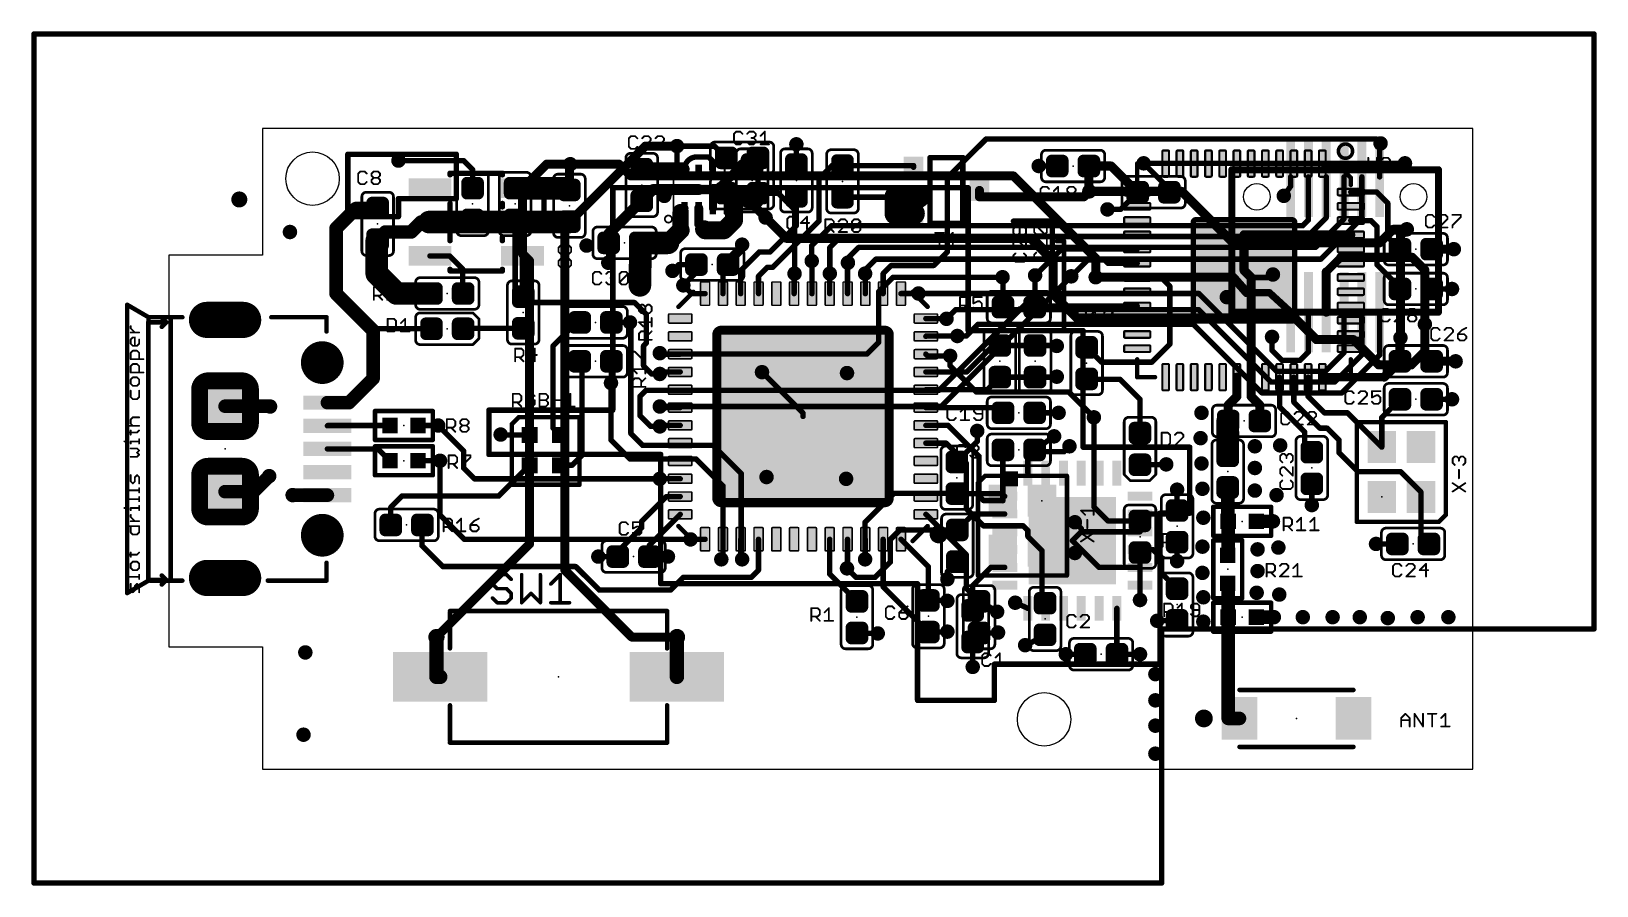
# Model space of a CAD drawing. Extents: x 260.3 to 304.3, y 100 to 124.
import ezdxf

# ---------------------------------------------------------------- set-up
doc = ezdxf.new("R2010")
doc.units = 0
for name, color, linetype in [('1', 22, 'CONTINUOUS'), ('16', 175, 'CONTINUOUS'), ('17', 82, 'CONTINUOUS'), ('18', 82, 'CONTINUOUS'), ('2', 175, 'CONTINUOUS'), ('20', 7, 'CONTINUOUS'), ('21', 253, 'CONTINUOUS'), ('22', 253, 'CONTINUOUS'), ('23', 7, 'CONTINUOUS'), ('24', 7, 'CONTINUOUS'), ('25', 253, 'CONTINUOUS'), ('3', 251, 'CONTINUOUS'), ('46', 140, 'CONTINUOUS')]:
    doc.layers.add(name, color=color, linetype=linetype)

# ---------------------------------------------------------------- blocks, each defined once
blk = doc.blocks.new('RECT')
blk.add_solid([(-0.5, -0.5), (0.5, -0.5), (-0.5, 0.5), (0.5, 0.5)])
blk = doc.blocks.new('RECT101600X101600R50')
at = {"const_width": 0.1588}
blk.add_lwpolyline([(0.2381, -0.1588), (0.2381, 0.1588, 0.4142), (0.1588, 0.2381), (-0.1588, 0.2381, 0.4142), (-0.2381, 0.1588), (-0.2381, -0.1588, 0.4142), (-0.1588, -0.2381), (0.1588, -0.2381, 0.4142)], format="xyb", close=True, dxfattribs=at)
blk.add_solid([(-0.1842, -0.1842), (0.1842, -0.1842), (-0.1842, 0.1842), (0.1842, 0.1842)])
blk = doc.blocks.new('RECT112000X48000R30')
at = {"const_width": 0.045}
blk.add_lwpolyline([(0.3275, -0.105), (0.3275, 0.105, 0.4142), (0.305, 0.1275), (-0.305, 0.1275, 0.4142), (-0.3275, 0.105), (-0.3275, -0.105, 0.4142), (-0.305, -0.1275), (0.305, -0.1275, 0.4142)], format="xyb", close=True, dxfattribs=at)
blk.add_solid([(-0.3163, -0.1163), (0.3163, -0.1163), (-0.3163, 0.1163), (0.3163, 0.1163)])
blk = doc.blocks.new('RECT816000X816000R10')
at = {"const_width": 0.255}
blk.add_lwpolyline([(2.4225, -2.295), (2.4225, 2.295, 0.4142), (2.295, 2.4225), (-2.295, 2.4225, 0.4142), (-2.4225, 2.295), (-2.4225, -2.295, 0.4142), (-2.295, -2.4225), (2.295, -2.4225, 0.4142)], format="xyb", close=True, dxfattribs=at)
blk.add_solid([(-2.3204, -2.3204), (2.3204, -2.3204), (-2.3204, 2.3204), (2.3204, 2.3204)])
blk = doc.blocks.new('RECT128000X40000R50')
at = {"const_width": 0.0625}
blk.add_lwpolyline([(0.3688, -0.0625), (0.3688, 0.0625, 0.4142), (0.3375, 0.0938), (-0.3375, 0.0938, 0.4142), (-0.3688, 0.0625), (-0.3688, -0.0625, 0.4142), (-0.3375, -0.0938), (0.3375, -0.0938, 0.4142)], format="xyb", close=True, dxfattribs=at)
blk.add_solid([(-0.3531, -0.0781), (0.3531, -0.0781), (-0.3531, 0.0781), (0.3531, 0.0781)])
blk = doc.blocks.new('RECT479999X479999R10')
at = {"const_width": 0.15}
blk.add_lwpolyline([(1.425, -1.35), (1.425, 1.35, 0.4142), (1.35, 1.425), (-1.35, 1.425, 0.4142), (-1.425, 1.35), (-1.425, -1.35, 0.4142), (-1.35, -1.425), (1.35, -1.425, 0.4142)], format="xyb", close=True, dxfattribs=at)
blk.add_solid([(-1.3754, -1.3754), (1.3754, -1.3754), (-1.3754, 1.3754), (1.3754, 1.3754)])
blk = doc.blocks.new('RECT304000X304000R50')
at = {"const_width": 0.475}
blk.add_lwpolyline([(0.7125, -0.475), (0.7125, 0.475, 0.4142), (0.475, 0.7125), (-0.475, 0.7125, 0.4142), (-0.7125, 0.475), (-0.7125, -0.475, 0.4142), (-0.475, -0.7125), (0.475, -0.7125, 0.4142)], format="xyb", close=True, dxfattribs=at)
blk.add_solid([(-0.5004, -0.5004), (0.5004, -0.5004), (-0.5004, 0.5004), (0.5004, 0.5004)])
blk = doc.blocks.new('LONGP100')
at = {"const_width": 1}
blk.add_lwpolyline([(-0.5, 0), (0.5, 0)], dxfattribs=at)
at = {"const_width": 0.5}
for points in [[(-0.5, 0.25, 1), (-0.5, -0.25)], [(0.5, -0.25, 1), (0.5, 0.25)]]:
    blk.add_lwpolyline(points, format="xyb", dxfattribs=at)
blk = doc.blocks.new('ROUNDP')
at = {"const_width": 0.5}
blk.add_lwpolyline([(0, -0.25, 1), (0, 0.25, 1), (0, -0.25)], format="xyb", dxfattribs=at)
blk = doc.blocks.new('ROUNDV')
at = {"const_width": 0.5}
blk.add_lwpolyline([(0, -0.25, 1), (0, 0.25, 1), (0, -0.25)], format="xyb", dxfattribs=at)

msp = doc.modelspace()

# ---------------------------------------------------------------- linework, layer by layer
at = {"layer": '1'}
for points, const_width in [([(260.4008, 123.9012), (304.2158, 123.9012)], 0.1524), ([(260.4008, 100.0506), (260.4008, 123.9012)], 0.1524), ([(304.2158, 123.9012), (304.2158, 107.188)], 0.1524), ([(286.0548, 119.8626), (287.147, 120.9548)], 0.1524), ([(287.147, 120.9548), (298.0944, 120.9548)], 0.1524), ([(298.0944, 120.9548), (298.2214, 120.8278)], 0.1524), ([(269.2146, 120.523), (272.2626, 120.523)], 0.1524), ([(269.2146, 118.7704), (269.2146, 120.523)], 0.1524), ([(272.2626, 120.523), (272.2626, 119.2784)], 0.1524), ([(278.4602, 120.7516), (278.4602, 120.0574)], 0.1524), ([(279.3492, 120.4468), (278.983, 120.4468)], 0.1524), ([(279.4698, 120.3262), (279.3492, 120.4468)], 0.1524), ([(281.813, 120.2309), (281.813, 120.8024)], 0.1524), ([(275.463, 120.2436), (275.4376, 120.2182)], 0.254), ([(275.4376, 120.2182), (275.4376, 119.5197)], 0.254), ([(277.3934, 120.0277), (277.4696, 120.1039)], 0.381), ([(277.4696, 120.1039), (278.6233, 120.1039)], 0.381), ([(278.4602, 120.0574), (278.6698, 120.0574)], 0.1524), ([(278.6233, 120.1039), (278.6698, 120.0574)], 0.254), ([(279.4698, 120.0574), (279.4698, 120.3262)], 0.1524), ([(279.6032, 119.5324), (280.3017, 120.2309)], 0.254), ([(280.3017, 120.2309), (280.5684, 120.2309)], 0.3048), ([(282.448, 119.8372), (282.8163, 120.2055)], 0.1524), ([(282.8163, 120.2055), (283.1084, 120.2055)], 0.1524), ([(283.1084, 120.2055), (283.1211, 120.2182)], 0.1524), ([(283.1084, 120.2055), (285.1044, 120.2055)], 0.1524), ([(285.1044, 120.2055), (285.1044, 120.157)], 0.1524), ([(289.1409, 120.1928), (288.6202, 120.1928)], 0.1524), ([(290.0299, 120.1928), (290.654, 120.1928)], 0.254), ([(290.0299, 120.1928), (290.0299, 119.4943)], 0.254), ([(290.654, 120.1928), (291.386, 119.4608)], 0.254), ([(296.586, 120.2608), (298.899, 120.2608)], 0.1524), ([(298.899, 120.2608), (298.9072, 120.269)], 0.1524), ([(274.1214, 119.568), (275.3893, 119.568)], 0.635), ([(275.3893, 119.568), (275.4376, 119.5197)], 0.635), ([(275.4503, 119.5324), (275.4376, 119.5197)], 0.381), ([(277.4696, 119.2149), (277.7871, 119.5324)], 0.3048), ([(277.7871, 119.5324), (278.1046, 119.5324)], 0.3048), ([(278.1046, 119.5324), (279.0698, 119.5324)], 0.3048), ([(278.1046, 119.3546), (278.1046, 119.5324)], 0.1524), ([(279.4698, 119.5324), (279.0698, 119.5324)], 0.254), ([(279.4698, 119.5324), (279.6032, 119.5324)], 0.3048), ([(279.4698, 119.0074), (279.4698, 119.5324)], 0.2286), ([(280.2001, 119.3419), (280.0604, 119.2022)], 0.508), ([(280.5684, 119.3419), (280.2001, 119.3419)], 0.508), ([(282.448, 118.6434), (282.448, 119.8372)], 0.1524), ([(284.607, 118.857), (284.607, 119.3292)], 0.635), ([(284.607, 119.3292), (285.242, 119.3292)], 0.635), ([(286.0548, 117.7798), (286.0548, 119.8626)], 0.1524), ([(286.9544, 119.3292), (286.9544, 119.507)], 0.254), ([(290.0426, 119.4816), (289.8902, 119.3292)], 0.254), ([(290.0299, 119.4943), (290.0426, 119.4816)], 0.254), ([(268.8844, 118.4402), (269.4432, 118.999)], 0.381), ([(269.4432, 118.999), (270.0401, 118.999)], 0.381), ([(270.0401, 118.999), (270.0528, 119.0117)], 0.381), ([(272.2626, 119.2784), (270.637, 119.2784)], 0.1524), ([(270.637, 119.2784), (270.637, 118.7704)], 0.1524), ([(276.5425, 118.2878), (277.4696, 119.2149)], 0.3048), ([(280.0604, 119.2022), (280.0604, 118.6688)], 0.508), ([(280.5684, 119.126), (280.5684, 119.3419)], 0.254), ([(280.9494, 118.745), (280.5684, 119.126)], 0.254), ([(281.813, 118.5164), (281.813, 119.3419)], 0.1524), ([(283.1084, 119.3165), (284.607, 119.3165)], 0.1524), ([(285.1044, 118.857), (284.607, 118.857)], 0.635), ([(284.607, 119.3165), (284.607, 119.3292)], 0.1524), ([(289.8902, 119.3292), (286.9544, 119.3292)], 0.254), ([(297.386, 119.4608), (298.1152, 119.4608)], 0.1524), ([(298.1152, 119.4608), (298.4246, 119.1514)], 0.1524), ([(298.4246, 119.1514), (298.4246, 118.1989)], 0.1524), ([(270.637, 118.7704), (269.2146, 118.7704)], 0.1524), ([(270.9926, 118.3386), (271.272, 118.618)], 0.381), ([(271.272, 118.618), (271.5006, 118.618)], 0.381), ([(271.5006, 118.618), (274.1214, 118.618)], 0.635), ([(274.1214, 118.618), (274.7264, 118.618)], 0.635), ([(274.7264, 118.618), (275.4249, 118.618)], 0.635), ([(275.4249, 118.618), (275.4376, 118.6307)], 0.635), ([(278.5618, 118.3894), (278.5618, 118.8994)], 0.4572), ([(278.5618, 118.8994), (278.6698, 119.0074)], 0.2286), ([(279.0698, 118.5672), (279.0698, 119.0074)], 0.254), ([(280.0604, 118.6688), (279.781, 118.3894)], 0.508), ([(281.1526, 117.348), (282.448, 118.6434)], 0.1524), ([(297.386, 118.6608), (297.95, 118.6608)], 0.1524), ([(297.95, 118.6608), (298.1198, 118.491)], 0.1524), ([(268.8844, 116.6114), (268.8844, 118.4402)], 0.381), ([(270.0274, 118.0973), (270.0528, 118.1227)], 0.635), ([(270.0274, 117.1702), (270.0274, 118.0973)], 0.635), ([(270.0528, 118.1227), (270.2687, 118.3386)], 0.381), ([(270.2687, 118.3386), (270.9926, 118.3386)], 0.381), ([(276.5425, 118.0338), (276.5425, 118.2878)], 0.3048), ([(276.5425, 118.2878), (276.5425, 117.4877)], 0.1524), ([(277.4315, 118.0338), (277.4315, 117.3861)], 0.635), ([(278.2062, 118.0338), (277.4315, 118.0338)], 0.635), ([(278.2062, 118.0338), (278.5618, 118.3894)], 0.508), ([(279.2222, 118.4148), (279.0698, 118.5672)], 0.254), ([(279.2476, 118.3894), (279.2222, 118.4148)], 0.508), ([(279.781, 118.3894), (279.2476, 118.3894)], 0.508), ([(281.0764, 117.7798), (281.813, 118.5164)], 0.1524), ([(296.4434, 118.2624), (294.386, 118.2624)], 0.254), ([(294.386, 118.2624), (294.386, 117.2608)], 0.254), ([(296.4434, 118.2608), (296.4434, 118.2624)], 0.254), ([(297.386, 118.2608), (296.4434, 118.2608)], 0.254), ([(298.1198, 118.491), (298.1198, 117.4242)], 0.1524), ([(298.4246, 118.1989), (298.7675, 117.856)], 0.1524), ([(298.7675, 118.2243), (298.958, 118.4148)], 0.1524), ([(298.7675, 117.856), (298.7675, 118.2243)], 0.1524), ([(279.75, 117.444), (280.289, 117.983)], 0.1524), ([(280.25, 117.2582), (280.7716, 117.7798)], 0.1524), ([(280.7716, 117.7798), (281.0764, 117.7798)], 0.1524), ([(285.6738, 117.3988), (286.0548, 117.7798)], 0.1524), ([(289.26, 117.8608), (288.5186, 117.1194)], 0.1524), ([(291.386, 117.8608), (289.26, 117.8608)], 0.1524), ([(299.6565, 117.856), (300.2788, 117.856)], 0.254), ([(270.5862, 116.6114), (270.0274, 117.1702)], 0.635), ([(271.5214, 117.668), (272.0696, 117.668)], 0.1524), ([(272.0696, 117.668), (272.4404, 117.2972)], 0.1524), ([(274.1214, 117.668), (274.1214, 116.5433)], 0.1524), ([(276.5425, 117.4877), (276.5298, 117.475)], 0.1524), ([(277.4315, 117.3861), (277.4188, 117.3734)], 0.635), ([(277.4188, 117.3734), (277.4188, 116.84)], 0.635), ([(279.75, 116.607), (279.75, 117.444)], 0.1524), ([(280.75, 117.0978), (281.0002, 117.348)], 0.1524), ([(281.0002, 117.348), (281.1526, 117.348)], 0.1524), ([(282.25, 117.5206), (282.2448, 117.5258)], 0.1524), ([(282.25, 116.607), (282.25, 117.5206)], 0.1524), ([(283.25, 117.4642), (283.2608, 117.475)], 0.1524), ([(283.25, 116.607), (283.25, 117.4642)], 0.1524), ([(284.25, 117.1688), (284.48, 117.3988)], 0.1524), ([(284.48, 117.3988), (285.6738, 117.3988)], 0.1524), ([(289.9918, 117.5512), (289.5346, 117.094)], 0.1524), ([(290.4744, 117.5512), (289.9918, 117.5512)], 0.1524), ([(290.5648, 117.4608), (290.4744, 117.5512)], 0.1524), ([(291.386, 117.4608), (290.5648, 117.4608)], 0.1524), ([(298.1198, 117.4242), (298.7675, 116.7765)], 0.1524), ([(272.4404, 117.2972), (272.4404, 116.6241)], 0.1524), ([(280.25, 116.607), (280.25, 117.2582)], 0.1524), ([(280.75, 116.607), (280.75, 117.0978)], 0.1524), ([(281.75, 116.607), (281.75, 117.2088)], 0.1524), ([(281.75, 117.2088), (281.7622, 117.1702)], 0.1524), ([(282.75, 117.1674), (282.7528, 117.1702)], 0.1524), ([(282.75, 116.607), (282.75, 117.1674)], 0.1524), ([(283.75, 117.1006), (283.7434, 117.1702)], 0.1524), ([(283.75, 116.607), (283.75, 117.1006)], 0.1524), ([(284.25, 116.607), (284.25, 117.1688)], 0.1524), ([(287.6169, 117.0559), (287.6042, 117.0686)], 0.1524), ([(287.6169, 116.2304), (287.6169, 117.0559)], 0.1524), ([(291.386, 117.0608), (292.057, 117.0608)], 0.1524), ([(292.057, 117.0608), (292.3032, 116.8146)], 0.1524), ([(294.586, 117.0608), (294.386, 117.2608)], 0.254), ([(294.586, 114.2608), (294.586, 117.0608)], 0.254), ([(294.586, 117.0608), (295.1148, 117.0608)], 0.1524), ([(295.1148, 117.0608), (295.1988, 117.1448)], 0.1524), ([(269.9258, 115.57), (268.8844, 116.6114)], 0.381), ([(271.5641, 116.6114), (270.5862, 116.6114)], 0.635), ([(272.4404, 116.6241), (272.4531, 116.6114)], 0.1524), ([(274.1214, 116.5433), (274.1422, 116.5225)], 0.1524), ([(278.638, 116.84), (278.871, 116.607)], 0.1524), ([(278.871, 116.607), (279.25, 116.607)], 0.1524), ([(284.75, 116.607), (284.7544, 116.6114)], 0.1524), ([(284.7544, 116.6114), (285.242, 116.6114)], 0.1524), ([(292.3032, 116.8146), (292.3032, 115.189)], 0.1524), ([(298.7675, 116.7765), (298.7675, 116.7384)], 0.1524), ([(299.6565, 116.7384), (300.228, 116.7384)], 0.1524), ([(288.5363, 116.2608), (288.5059, 116.2304)], 0.1524), ([(291.386, 116.2608), (288.5363, 116.2608)], 0.1524), ([(269.9258, 114.2238), (269.9258, 115.57)], 0.381), ([(269.9766, 115.6208), (269.9258, 115.57)], 0.1524), ([(271.5641, 115.6208), (269.9766, 115.6208)], 0.1524), ([(272.4658, 115.6335), (272.4531, 115.6208)], 0.1524), ([(274.1422, 115.6335), (272.4658, 115.6335)], 0.1524), ([(274.9804, 115.1382), (275.6408, 115.7986)], 0.1524), ([(275.6408, 115.7986), (275.7297, 115.7986)], 0.1524), ([(276.6187, 115.7986), (277.1394, 115.7986)], 0.1524), ([(285.45, 115.907), (286.0226, 115.907)], 0.1524), ([(286.0226, 115.907), (286.0294, 115.9002)], 0.1524), ([(274.9804, 112.8278), (274.9804, 115.1382)], 0.1524), ([(285.45, 115.407), (285.4606, 115.4176)], 0.1524), ([(285.4606, 115.4176), (286.3342, 115.4176)], 0.1524), ([(286.5936, 114.407), (287.3375, 115.1509)], 0.1524), ([(287.3375, 115.1509), (287.528, 115.1509)], 0.1524), ([(287.528, 115.1509), (288.5186, 115.1509)], 0.1524), ([(288.5186, 115.1509), (289.1155, 115.1509)], 0.1524), ([(289.1155, 115.1509), (289.1282, 115.1382)], 0.1524), ([(292.3032, 115.189), (291.7952, 114.681)], 0.1524), ([(298.7675, 115.3541), (298.7802, 115.3668)], 0.254), ([(298.7675, 114.7064), (298.7675, 115.3541)], 0.254), ([(275.7932, 114.6429), (275.7297, 114.7064)], 0.1524), ([(276.6187, 114.7064), (276.6187, 114.1095)], 0.1524), ([(278.0056, 114.907), (277.9776, 114.935)], 0.1524), ([(278.55, 114.907), (278.0056, 114.907)], 0.1524), ([(285.45, 114.907), (285.4982, 114.8588)], 0.1524), ([(285.4982, 114.8588), (286.131, 114.8588)], 0.1524), ([(290.3855, 114.681), (289.9664, 115.1001)], 0.1524), ([(291.7952, 114.681), (290.3855, 114.681)], 0.1524), ([(298.3219, 114.2608), (298.7675, 114.7064)], 0.254), ([(299.6565, 114.7064), (300.3296, 114.7064)], 0.254), ([(269.247, 113.545), (269.9258, 114.2238)], 0.381), ([(275.7932, 112.0648), (275.7932, 114.6429)], 0.1524), ([(278.55, 114.407), (277.9576, 114.407)], 0.1524), ([(277.9576, 114.407), (277.9776, 114.3508)], 0.1524), ([(280.8478, 114.4016), (282, 113.2494)], 0.1524), ([(285.45, 114.407), (286.5936, 114.407)], 0.1524), ([(287.1731, 113.907), (287.528, 114.2619)], 0.1524), ([(288.5186, 114.2619), (287.528, 114.2619)], 0.1524), ([(288.5186, 114.2619), (289.1155, 114.2619)], 0.1524), ([(289.1155, 114.2619), (289.1282, 114.2746)], 0.1524), ([(294.186, 113.719), (294.186, 114.2608)], 0.254), ([(294.586, 113.719), (294.586, 114.2608)], 0.254), ([(295.386, 114.2608), (295.386, 113.427)], 0.1524), ([(295.786, 114.2608), (295.786, 113.5604)], 0.1524), ([(296.186, 114.2608), (296.186, 113.7192)], 0.1524), ([(296.586, 114.2608), (298.3219, 114.2608)], 0.2286), ([(276.6187, 114.1095), (276.606, 114.0968)], 0.1524), ([(285.45, 113.907), (287.1731, 113.907)], 0.1524), ([(289.9791, 114.1984), (289.9664, 114.2111)], 0.1524), ([(290.9062, 114.1984), (289.9791, 114.1984)], 0.1524), ([(291.465, 113.6396), (290.9062, 114.1984)], 0.1524), ([(265.7666, 113.445), (267.0216, 113.445)], 0.381), ([(267.0216, 113.445), (267.0302, 113.4364)], 0.381), ([(268.6416, 113.545), (269.247, 113.545)], 0.381), ([(277.9816, 113.407), (277.9776, 113.4364)], 0.1524), ([(278.55, 113.407), (277.9816, 113.407)], 0.1524), ([(285.45, 113.407), (287.4685, 113.407)], 0.1524), ([(287.4685, 113.407), (287.6169, 113.2586)], 0.1524), ([(291.465, 112.6895), (291.465, 113.6396)], 0.1524), ([(293.9415, 113.4745), (294.186, 113.719)], 0.254), ([(293.9415, 113.03), (293.9415, 113.4745)], 0.254), ([(294.8305, 113.4745), (294.586, 113.719)], 0.254), ([(294.8305, 113.03), (294.8305, 113.4745)], 0.254), ([(295.386, 113.427), (296.0878, 112.7252)], 0.1524), ([(295.786, 113.5604), (296.5196, 112.8268)], 0.1524), ([(296.186, 113.7192), (296.6466, 113.2586)], 0.1524), ([(298.256, 113.1281), (298.7675, 113.6396)], 0.1524), ([(299.6565, 113.6396), (300.228, 113.6396)], 0.1524), ([(282, 113.2494), (282, 113.157)], 0.1524), ([(288.5059, 113.2586), (289.179, 113.2586)], 0.1524), ([(290.1696, 110.617), (290.1696, 113.1316)], 0.1524), ([(293.9415, 113.03), (293.9288, 113.03)], 0.635), ([(293.9288, 113.03), (293.9288, 112.0521)], 0.635), ([(296.6466, 113.2586), (297.293, 113.2586)], 0.1524), ([(297.293, 113.2586), (298.256, 112.2956)], 0.1524), ([(298.256, 112.2956), (298.256, 113.1281)], 0.1524), ([(268.6416, 112.895), (268.6496, 112.903)], 0.1524), ([(268.6496, 112.903), (270.3957, 112.903)], 0.1524), ([(271.1831, 112.903), (271.7546, 112.903)], 0.1524), ([(273.518, 112.6382), (273.5072, 112.649)], 0.1524), ([(274.32, 112.6382), (273.518, 112.6382)], 0.1524), ([(275.17, 112.6382), (274.9804, 112.8278)], 0.1524), ([(277.9816, 112.907), (277.9776, 112.8776)], 0.1524), ([(278.55, 112.907), (277.9816, 112.907)], 0.1524), ([(285.45, 112.907), (286.0762, 112.907)], 0.1524), ([(286.0762, 112.907), (286.9438, 112.0394)], 0.1524), ([(288.5059, 112.2172), (289.052, 112.5982)], 0.1524), ([(296.0878, 112.7252), (296.0878, 112.3569)], 0.1524), ([(296.5196, 112.8268), (296.7228, 112.8268)], 0.1524), ([(296.7228, 112.8268), (297.053, 112.4966)], 0.1524), ([(297.053, 112.4966), (297.053, 112.141)], 0.1524), ([(268.6416, 112.245), (270.0631, 112.245)], 0.1524), ([(270.0631, 112.245), (270.3957, 111.9124)], 0.1524), ([(275.5166, 111.7882), (275.7932, 112.0648)], 0.1524), ([(285.45, 112.407), (286.0174, 112.407)], 0.1524), ([(286.0174, 112.407), (286.5882, 111.8362)], 0.1524), ([(287.612, 112.2123), (287.6169, 112.2172)], 0.1524), ([(287.612, 112.2123), (287.612, 110.7876)], 0.1524), ([(296.0878, 112.3569), (296.291, 112.1537)], 0.1524), ([(297.053, 112.141), (297.5864, 111.6076)], 0.1524), ([(271.1831, 111.9124), (271.8054, 111.9124)], 0.1524), ([(273.4536, 110.9218), (274.32, 111.7882)], 0.1524), ([(275.17, 111.7882), (275.5166, 111.7882)], 0.1524), ([(286.5882, 111.8362), (286.5882, 110.5662)], 0.1524), ([(286.9438, 112.0394), (286.9438, 110.9218)], 0.1524), ([(291.465, 111.8005), (292.1913, 111.8005)], 0.1524), ([(292.1913, 111.8005), (292.2016, 111.8108)], 0.1524), ([(297.5864, 111.6076), (298.7802, 111.6076)], 0.1524), ([(298.7802, 111.6076), (299.356, 111.0318)], 0.1524), ([(266.5692, 111.045), (267.0048, 111.4806)], 0.381), ([(277.9802, 111.407), (277.9776, 111.4044)], 0.1524), ([(278.55, 111.407), (277.9802, 111.407)], 0.1524), ([(293.9288, 110.2106), (293.9288, 111.1631)], 0.381), ([(296.291, 111.2647), (296.291, 110.6678)], 0.1524), ([(265.7666, 111.045), (266.5692, 111.045)], 0.381), ([(268.6394, 110.9472), (267.6652, 110.9472)], 0.381), ([(268.6416, 110.945), (268.6394, 110.9472)], 0.381), ([(270.4211, 110.6043), (270.7386, 110.9218)], 0.1524), ([(270.7386, 110.9218), (273.4536, 110.9218)], 0.1524), ([(278.166, 110.907), (277.4696, 110.2106)], 0.1524), ([(278.55, 110.907), (278.166, 110.907)], 0.1524), ([(286.9438, 110.9218), (287.0708, 110.7948)], 0.1524), ([(287.0708, 110.7948), (287.6048, 110.7948)], 0.1524), ([(287.6048, 110.7948), (287.612, 110.7876)], 0.1524), ([(299.356, 111.0318), (299.356, 110.8956)], 0.1524), ([(299.356, 110.8956), (299.356, 109.7999)], 0.1524), ([(270.4211, 110.109), (270.4211, 110.6043)], 0.1524), ([(278.55, 110.407), (277.6855, 109.5425)], 0.1524), ([(285.45, 110.407), (286.5882, 109.2688)], 0.1524), ([(286.5882, 110.5662), (287.0708, 110.0836)], 0.1524), ([(290.5633, 110.2233), (290.1696, 110.617)], 0.1524), ([(293.9415, 110.2106), (293.9288, 110.2106)], 0.381), ([(293.9415, 109.2581), (293.9415, 110.2106)], 0.381), ([(294.7289, 110.2106), (295.1988, 110.2106)], 0.381), ([(271.2974, 110.0963), (271.3101, 110.109)], 0.1524), ([(271.2974, 109.5248), (271.2974, 110.0963)], 0.1524), ([(277.4696, 110.0328), (276.7965, 109.3597)], 0.1524), ([(277.4696, 110.2106), (277.4696, 110.0328)], 0.1524), ([(287.0708, 110.0836), (288.1884, 110.0836)], 0.1524), ([(288.1884, 110.0836), (288.3154, 109.9566)], 0.1524), ([(288.3154, 109.9566), (288.3154, 109.7842)], 0.1524), ([(291.465, 110.2233), (290.5633, 110.2233)], 0.1524), ([(271.8816, 108.9406), (271.2974, 109.5248)], 0.1524), ([(277.6855, 109.5425), (277.6855, 109.22)], 0.1524), ([(278.8456, 109.707), (278.8412, 109.7026)], 0.1524), ([(279.25, 109.707), (278.8456, 109.707)], 0.1524), ([(279.75, 109.707), (279.75, 109.124)], 0.1524), ([(280.25, 109.707), (280.25, 109.1828)], 0.1524), ([(280.75, 108.8428), (280.75, 109.707)], 0.1524), ([(282.75, 108.7275), (282.75, 109.707)], 0.1524), ([(283.25, 109.707), (283.25, 108.926)], 0.1524), ([(283.75, 109.707), (283.75, 109.2266)], 0.1524), ([(284.25, 108.3705), (284.25, 109.707)], 0.1524), ([(285.5214, 108.9356), (284.75, 109.707)], 0.1524), ([(288.3154, 109.7842), (288.712, 109.3876)], 0.1524), ([(298.6913, 109.5756), (298.0944, 109.5756)], 0.1524), ([(299.356, 109.7999), (299.5803, 109.5756)], 0.1524), ([(276.7965, 109.22), (276.2504, 109.22)], 0.1524), ([(276.7965, 109.3597), (276.7965, 109.22)], 0.1524), ([(277.6855, 109.22), (278.2062, 109.22)], 0.1524), ([(279.75, 109.124), (279.7048, 109.1438)], 0.1524), ([(280.25, 109.1828), (280.289, 109.1438)], 0.1524), ([(283.75, 109.2266), (283.7434, 109.1438)], 0.1524), ([(286.5882, 109.2688), (286.5882, 108.331)], 0.1524), ([(288.712, 109.3876), (288.712, 107.9979)], 0.1524), ([(291.465, 108.0008), (291.465, 109.3343)], 0.1524), ([(293.9288, 109.2581), (293.9415, 109.2581)], 0.381), ([(275.6154, 108.9406), (271.8816, 108.9406)], 0.1524), ([(276.2758, 108.2802), (275.6154, 108.9406)], 0.1524), ([(278.2824, 108.2802), (278.638, 108.6358)], 0.1524), ([(278.638, 108.6358), (280.543, 108.6358)], 0.1524), ([(280.543, 108.6358), (280.75, 108.8428)], 0.1524), ([(283.5148, 107.9627), (282.75, 108.7275)], 0.1524), ([(283.25, 108.926), (283.2354, 108.8898)], 0.1524), ([(285.5214, 107.9881), (285.5214, 108.9356)], 0.1524), ([(293.9288, 108.4707), (293.9415, 108.4707)], 0.381), ([(293.9415, 108.4707), (293.9415, 107.5182)], 0.381), ([(278.2824, 108.2802), (276.2758, 108.2802)], 0.1524), ([(285.5214, 107.0991), (284.25, 108.3705)], 0.1524), ([(286.5882, 108.331), (286.9438, 107.9754)], 0.1524), ([(285.5214, 107.9881), (286.0675, 107.9881)], 0.1524), ([(286.0675, 107.9881), (286.0548, 107.9754)], 0.1524), ([(286.9438, 107.9754), (286.9438, 107.9627)], 0.1524), ([(286.9438, 107.9627), (287.0327, 107.9373)], 0.1524), ([(287.0327, 107.9373), (287.4518, 107.6706)], 0.1524), ([(288.712, 107.9979), (288.798, 107.9119)], 0.1524), ([(293.9415, 107.5182), (293.9415, 104.6734)], 0.381), ([(294.7289, 107.5182), (295.2242, 107.5182)], 0.381), ([(271.7038, 105.8418), (271.7038, 106.9594)], 0.4064), ([(278.4578, 106.957), (278.4602, 106.9594)], 0.4064), ([(278.4578, 105.8418), (278.4578, 106.957)], 0.4064), ([(283.5148, 107.0737), (283.5275, 107.061)], 0.1524), ([(283.5275, 107.061), (284.099, 107.061)], 0.1524), ([(285.5214, 107.0991), (286.0929, 107.0991)], 0.1524), ([(286.0929, 107.0991), (286.0548, 107.1118)], 0.1524), ([(286.9438, 107.0737), (287.4645, 107.0737)], 0.1524), ([(287.4645, 107.0737), (287.4772, 107.0864)], 0.1524), ([(288.798, 107.0229), (288.3027, 106.7435)], 0.1524), ([(304.2158, 107.188), (292.0746, 107.188)], 0.1524), ([(292.0746, 107.188), (292.0746, 100.0506)], 0.1524), ([(288.3027, 106.7435), (288.2392, 106.7308)], 0.1524), ([(271.8078, 105.8418), (271.7038, 105.8418)], 0.4064), ([(293.9415, 104.6734), (294.2592, 104.6734)], 0.381), ([(292.0746, 100.0506), (260.4008, 100.0506)], 0.1524)]:
    msp.add_lwpolyline(points, dxfattribs=dict(at, const_width=const_width))
for points, const_width in [([(260.4008, 123.9393, 1), (260.4008, 123.8631)], 0.0762), ([(260.4389, 123.9012, 1), (260.3627, 123.9012)], 0.0762), ([(304.2539, 123.9012, 1), (304.1777, 123.9012)], 0.0762), ([(304.2158, 123.8631, 1), (304.2158, 123.9393)], 0.0762), ([(287.147, 120.9929, 1), (287.147, 120.9167)], 0.0762), ([(287.1739, 120.9279, 1), (287.1201, 120.9817)], 0.0762), ([(298.1213, 120.9817, 1), (298.0675, 120.9279)], 0.0762), ([(298.0944, 120.9167, 1), (298.0944, 120.9929)], 0.0762), ([(269.2146, 120.5611, 1), (269.2146, 120.4849)], 0.0762), ([(269.2527, 120.523, 1), (269.1765, 120.523)], 0.0762), ([(272.3007, 120.523, 1), (272.2245, 120.523)], 0.0762), ([(272.2626, 120.4849, 1), (272.2626, 120.5611)], 0.0762), ([(278.4983, 120.7516, 1), (278.4221, 120.7516)], 0.0762), ([(278.983, 120.4468, 0.4142), (278.6698, 120.0574)], 0.1524), ([(278.983, 120.4849, 1), (278.983, 120.4087)], 0.0762), ([(278.9871, 120.4089, 1), (278.9789, 120.4847)], 0.0762), ([(279.3761, 120.4737, 1), (279.3223, 120.4199)], 0.0762), ([(279.3492, 120.4087, 1), (279.3492, 120.4849)], 0.0762), ([(281.8511, 120.8024, 1), (281.7749, 120.8024)], 0.0762), ([(298.1945, 120.8009, 1), (298.2483, 120.8547)], 0.0762), ([(275.5011, 120.2182, 1), (275.3741, 120.2182)], 0.127), ([(275.3927, 120.2631, 1), (275.4825, 120.1733)], 0.127), ([(275.5079, 120.1987, 1), (275.4181, 120.2885)], 0.127), ([(277.326, 120.0951, 1), (277.4608, 119.9603)], 0.1905), ([(277.4696, 120.1992, 1), (277.4696, 120.0087)], 0.1905), ([(277.537, 120.0365, 1), (277.4022, 120.1713)], 0.1905), ([(278.4602, 120.0955, 1), (278.4602, 120.0193)], 0.0762), ([(278.4221, 120.0574, 1), (278.4983, 120.0574)], 0.0762), ([(278.6682, 120.1488, 1), (278.5784, 120.059)], 0.127), ([(278.6233, 120.0087, 1), (278.6233, 120.1992)], 0.1905), ([(278.6249, 120.0125, 1), (278.7147, 120.1023)], 0.127), ([(278.6319, 120.0533, 1), (278.7077, 120.0615)], 0.0762), ([(278.6698, 120.0193, 1), (278.6698, 120.0955)], 0.0762), ([(279.5079, 120.3262, 1), (279.4317, 120.3262)], 0.0762), ([(279.4317, 120.0574, 1), (279.5079, 120.0574)], 0.0762), ([(279.4429, 120.2993, 1), (279.4967, 120.3531)], 0.0762), ([(280.3017, 120.3071, 1), (280.3017, 120.1547)], 0.1524), ([(280.3466, 120.186, 1), (280.2568, 120.2758)], 0.127), ([(280.5684, 120.1547, 1), (280.5684, 120.3071)], 0.1524), ([(281.7749, 120.2309, 1), (281.8511, 120.2309)], 0.0762), ([(282.8163, 120.2436, 1), (282.8163, 120.1674)], 0.0762), ([(282.8432, 120.1786, 1), (282.7894, 120.2324)], 0.0762), ([(283.1084, 120.2436, 1), (283.1084, 120.1674)], 0.0762), ([(283.0815, 120.2324, 1), (283.1353, 120.1786)], 0.0762), ([(283.148, 120.1913, 1), (283.0942, 120.2451)], 0.0762), ([(283.1084, 120.1674, 1), (283.1084, 120.2436)], 0.0762), ([(285.1425, 120.2055, 1), (285.0663, 120.2055)], 0.0762), ([(285.0663, 120.157, 1), (285.1425, 120.157)], 0.0762), ([(285.1044, 120.1674, 1), (285.1044, 120.2436)], 0.0762), ([(288.6202, 120.2309, 1), (288.6202, 120.1547)], 0.0762), ([(289.1409, 120.1547, 1), (289.1409, 120.2309)], 0.0762), ([(290.0299, 120.2563, 1), (290.0299, 120.1293)], 0.127), ([(290.0934, 120.1928, 1), (289.9664, 120.1928)], 0.127), ([(290.6989, 120.2377, 1), (290.6091, 120.1479)], 0.127), ([(290.654, 120.1293, 1), (290.654, 120.2563)], 0.127), ([(296.586, 120.2989, 1), (296.586, 120.2227)], 0.0762), ([(298.8721, 120.2877, 1), (298.9259, 120.2339)], 0.0762), ([(298.9341, 120.2421, 1), (298.8803, 120.2959)], 0.0762), ([(298.899, 120.2227, 1), (298.899, 120.2989)], 0.0762), ([(274.1214, 119.7268, 1), (274.1214, 119.4093)], 0.3175), ([(275.5016, 119.6803, 1), (275.277, 119.4557)], 0.3175), ([(275.3253, 119.4074, 1), (275.5499, 119.632)], 0.3175), ([(275.3893, 119.4093, 1), (275.3893, 119.7268)], 0.3175), ([(275.3702, 119.5871, 1), (275.505, 119.4523)], 0.1905), ([(275.5177, 119.465, 1), (275.3829, 119.5998)], 0.1905), ([(277.7871, 119.6086, 1), (277.7871, 119.4562)], 0.1524), ([(277.841, 119.4785, 1), (277.7332, 119.5863)], 0.1524), ([(278.1046, 119.6086, 1), (278.1046, 119.4562)], 0.1524), ([(278.1046, 119.4562, 1), (278.1046, 119.6086)], 0.1524), ([(278.1427, 119.5324, 1), (278.0665, 119.5324)], 0.0762), ([(279.0698, 119.5959, 1), (279.0698, 119.4689)], 0.127), ([(279.0698, 119.4562, 1), (279.0698, 119.6086)], 0.1524), ([(279.4698, 119.6086, 1), (279.4698, 119.4562)], 0.1524), ([(279.5269, 119.5324, 1), (279.4127, 119.5324)], 0.1143), ([(279.4698, 119.4689, 1), (279.4698, 119.5959)], 0.127), ([(279.5583, 119.5773, 1), (279.6481, 119.4875)], 0.127), ([(279.6032, 119.4562, 1), (279.6032, 119.6086)], 0.1524), ([(280.2001, 119.4689, 1), (280.2001, 119.2149)], 0.254), ([(280.2899, 119.2521, 1), (280.1103, 119.4317)], 0.254), ([(280.5684, 119.2149, 1), (280.5684, 119.4689)], 0.254), ([(282.4861, 119.8372, 1), (282.4099, 119.8372)], 0.0762), ([(282.4211, 119.8641, 1), (282.4749, 119.8103)], 0.0762), ([(284.7658, 119.3292, 1), (284.4483, 119.3292)], 0.3175), ([(284.607, 119.4879, 1), (284.607, 119.1705)], 0.3175), ([(285.242, 119.1705, 1), (285.242, 119.4879)], 0.3175), ([(286.0929, 119.8626, 1), (286.0167, 119.8626)], 0.0762), ([(286.0279, 119.8895, 1), (286.0817, 119.8357)], 0.0762), ([(287.0179, 119.507, 1), (286.8909, 119.507)], 0.127), ([(290.0748, 119.5392, 1), (289.985, 119.4494)], 0.127), ([(290.0875, 119.4367, 1), (289.9977, 119.5265)], 0.127), ([(269.4432, 119.0943, 1), (269.4432, 118.9038)], 0.1905), ([(269.5106, 118.9316, 1), (269.3758, 119.0664)], 0.1905), ([(269.9727, 119.0664, 1), (270.1075, 118.9316)], 0.1905), ([(270.1202, 118.9443, 1), (269.9854, 119.0791)], 0.1905), ([(270.0401, 118.9038, 1), (270.0401, 119.0943)], 0.1905), ([(270.637, 119.3165, 1), (270.637, 119.2403)], 0.0762), ([(270.6751, 119.2784, 1), (270.5989, 119.2784)], 0.0762), ([(272.2245, 119.2784, 1), (272.3007, 119.2784)], 0.0762), ([(272.2626, 119.2403, 1), (272.2626, 119.3165)], 0.0762), ([(275.3741, 119.5197, 1), (275.5011, 119.5197)], 0.127), ([(277.4157, 119.2688, 1), (277.5235, 119.161)], 0.1524), ([(277.5235, 119.161, 1), (277.4157, 119.2688)], 0.1524), ([(278.0665, 119.3546, 1), (278.1427, 119.3546)], 0.0762), ([(280.1874, 119.2022, 1), (279.9334, 119.2022)], 0.254), ([(279.9706, 119.292, 1), (280.1502, 119.1124)], 0.254), ([(280.6319, 119.3419, 1), (280.5049, 119.3419)], 0.127), ([(280.6133, 119.1709, 1), (280.5235, 119.0811)], 0.127), ([(280.5049, 119.126, 1), (280.6319, 119.126)], 0.127), ([(281.8511, 119.3419, 1), (281.7749, 119.3419)], 0.0762), ([(283.1084, 119.3546, 1), (283.1084, 119.2784)], 0.0762), ([(284.607, 119.0157, 1), (284.607, 118.6983)], 0.3175), ([(284.6451, 119.3292, 1), (284.5689, 119.3292)], 0.0762), ([(284.5689, 119.3165, 1), (284.6451, 119.3165)], 0.0762), ([(284.607, 119.2784, 1), (284.607, 119.3546)], 0.0762), ([(285.1044, 118.6983, 1), (285.1044, 119.0157)], 0.3175), ([(286.9544, 119.3927, 1), (286.9544, 119.2657)], 0.127), ([(286.8909, 119.3292, 1), (287.0179, 119.3292)], 0.127), ([(289.8453, 119.3741, 1), (289.9351, 119.2843)], 0.127), ([(289.8902, 119.2657, 1), (289.8902, 119.3927)], 0.127), ([(289.9664, 119.4943, 1), (290.0934, 119.4943)], 0.127), ([(289.9977, 119.4367, 1), (290.0875, 119.5265)], 0.127), ([(291.3411, 119.4159, 1), (291.4309, 119.5057)], 0.127), ([(297.386, 119.4989, 1), (297.386, 119.4227)], 0.0762), ([(298.1421, 119.4877, 1), (298.0883, 119.4339)], 0.0762), ([(298.1152, 119.4227, 1), (298.1152, 119.4989)], 0.0762), ([(298.4627, 119.1514, 1), (298.3865, 119.1514)], 0.0762), ([(298.3977, 119.1245, 1), (298.4515, 119.1783)], 0.0762), ([(269.2146, 118.8085, 1), (269.2146, 118.7323)], 0.0762), ([(269.1765, 118.7704, 1), (269.2527, 118.7704)], 0.0762), ([(270.5989, 118.7704, 1), (270.6751, 118.7704)], 0.0762), ([(270.637, 118.7323, 1), (270.637, 118.8085)], 0.0762), ([(271.272, 118.7133, 1), (271.272, 118.5228)], 0.1905), ([(271.3394, 118.5506, 1), (271.2046, 118.6854)], 0.1905), ([(271.5006, 118.7768, 1), (271.5006, 118.4593)], 0.3175), ([(271.5006, 118.5228, 1), (271.5006, 118.7133)], 0.1905), ([(274.1214, 118.7768, 1), (274.1214, 118.4593)], 0.3175), ([(274.1214, 118.4593, 1), (274.1214, 118.7768)], 0.3175), ([(274.7264, 118.7768, 1), (274.7264, 118.4593)], 0.3175), ([(274.7264, 118.4593, 1), (274.7264, 118.7768)], 0.3175), ([(275.3126, 118.7303, 1), (275.5372, 118.5057)], 0.3175), ([(275.5499, 118.5184, 1), (275.3253, 118.743)], 0.3175), ([(275.4249, 118.4593, 1), (275.4249, 118.7768)], 0.3175), ([(278.6761, 118.8994, 1), (278.4475, 118.8994)], 0.2286), ([(278.5214, 118.9398, 1), (278.6022, 118.859)], 0.1143), ([(278.7102, 118.967, 1), (278.6294, 119.0478)], 0.1143), ([(279.1333, 119.0074, 1), (279.0063, 119.0074)], 0.127), ([(279.4127, 119.0074, 1), (279.5269, 119.0074)], 0.1143), ([(279.9334, 118.6688, 1), (280.1874, 118.6688)], 0.254), ([(280.1502, 118.579, 1), (279.9706, 118.7586)], 0.254), ([(280.9045, 118.7001, 1), (280.9943, 118.7899)], 0.127), ([(282.4749, 118.6165, 1), (282.4211, 118.6703)], 0.0762), ([(284.4483, 118.857, 1), (284.7658, 118.857)], 0.3175), ([(297.386, 118.6989, 1), (297.386, 118.6227)], 0.0762), ([(297.9769, 118.6877, 1), (297.9231, 118.6339)], 0.0762), ([(297.95, 118.6227, 1), (297.95, 118.6989)], 0.0762), ([(268.817, 118.5076, 1), (268.9518, 118.3728)], 0.1905), ([(268.9797, 118.4402, 1), (268.7892, 118.4402)], 0.1905), ([(269.9151, 118.2096, 1), (270.1397, 117.985)], 0.3175), ([(270.1861, 118.0973, 1), (269.8687, 118.0973)], 0.3175), ([(270.1651, 118.0104, 1), (269.9405, 118.235)], 0.3175), ([(269.9854, 118.1901, 1), (270.1202, 118.0553)], 0.1905), ([(270.2687, 118.4338, 1), (270.2687, 118.2434)], 0.1905), ([(270.3361, 118.2712, 1), (270.2013, 118.406)], 0.1905), ([(270.9252, 118.406, 1), (271.06, 118.2712)], 0.1905), ([(270.9926, 118.2434, 1), (270.9926, 118.4338)], 0.1905), ([(276.6187, 118.2878, 1), (276.4663, 118.2878)], 0.1524), ([(276.4886, 118.3417, 1), (276.5964, 118.2339)], 0.1524), ([(276.5806, 118.2878, 1), (276.5044, 118.2878)], 0.0762), ([(277.5903, 118.0338, 1), (277.2728, 118.0338)], 0.3175), ([(277.4315, 118.1925, 1), (277.4315, 117.8751)], 0.3175), ([(278.2062, 117.8751, 1), (278.2062, 118.1925)], 0.3175), ([(278.4475, 118.3894, 1), (278.6761, 118.3894)], 0.2286), ([(278.6516, 118.2996, 1), (278.472, 118.4792)], 0.254), ([(279.1147, 118.6121, 1), (279.0249, 118.5223)], 0.127), ([(279.0063, 118.5672, 1), (279.1333, 118.5672)], 0.127), ([(279.312, 118.5046, 1), (279.1324, 118.325)], 0.254), ([(279.2476, 118.5164, 1), (279.2476, 118.2624)], 0.254), ([(279.1578, 118.2996, 1), (279.3374, 118.4792)], 0.254), ([(279.1773, 118.3699, 1), (279.2671, 118.4597)], 0.127), ([(279.6912, 118.4792, 1), (279.8708, 118.2996)], 0.254), ([(279.781, 118.2624, 1), (279.781, 118.5164)], 0.254), ([(281.7749, 118.5164, 1), (281.8511, 118.5164)], 0.0762), ([(281.8399, 118.4895, 1), (281.7861, 118.5433)], 0.0762), ([(282.4099, 118.6434, 1), (282.4861, 118.6434)], 0.0762), ([(294.386, 118.3259, 1), (294.386, 118.1989)], 0.127), ([(294.4495, 118.2624, 1), (294.3225, 118.2624)], 0.127), ([(296.5069, 118.2624, 1), (296.3799, 118.2624)], 0.127), ([(296.4434, 118.3243, 1), (296.4434, 118.1973)], 0.127), ([(296.3799, 118.2608, 1), (296.5069, 118.2608)], 0.127), ([(296.4434, 118.1989, 1), (296.4434, 118.3259)], 0.127), ([(297.386, 118.1973, 1), (297.386, 118.3243)], 0.127), ([(298.1579, 118.491, 1), (298.0817, 118.491)], 0.0762), ([(298.0929, 118.4641, 1), (298.1467, 118.5179)], 0.0762), ([(298.4515, 118.2258, 1), (298.3977, 118.172)], 0.0762), ([(298.8056, 118.2243, 1), (298.7294, 118.2243)], 0.0762), ([(298.7406, 118.2512, 1), (298.7944, 118.1974)], 0.0762), ([(298.9849, 118.3879, 1), (298.9311, 118.4417)], 0.0762), ([(276.4663, 118.0338, 1), (276.6187, 118.0338)], 0.1524), ([(278.1164, 118.1236, 1), (278.296, 117.944)], 0.254), ([(280.3159, 117.9561, 1), (280.2621, 118.0099)], 0.0762), ([(280.7716, 117.8179, 1), (280.7716, 117.7417)], 0.0762), ([(280.7985, 117.7529, 1), (280.7447, 117.8067)], 0.0762), ([(281.0495, 117.8067, 1), (281.1033, 117.7529)], 0.0762), ([(281.0764, 117.7417, 1), (281.0764, 117.8179)], 0.0762), ([(286.0817, 117.7529, 1), (286.0279, 117.8067)], 0.0762), ([(289.26, 117.8989, 1), (289.26, 117.8227)], 0.0762), ([(289.2869, 117.8339, 1), (289.2331, 117.8877)], 0.0762), ([(291.386, 117.8227, 1), (291.386, 117.8989)], 0.0762), ([(298.3865, 118.1989, 1), (298.4627, 118.1989)], 0.0762), ([(298.7294, 117.856, 1), (298.8056, 117.856)], 0.0762), ([(298.7406, 117.8291, 1), (298.7944, 117.8829)], 0.0762), ([(299.6565, 117.9195, 1), (299.6565, 117.7925)], 0.127), ([(300.2788, 117.7925, 1), (300.2788, 117.9195)], 0.127), ([(270.1397, 117.2825, 1), (269.9151, 117.0579)], 0.3175), ([(271.5214, 117.7061, 1), (271.5214, 117.6299)], 0.0762), ([(272.0965, 117.6949, 1), (272.0427, 117.6411)], 0.0762), ([(272.0696, 117.6299, 1), (272.0696, 117.7061)], 0.0762), ([(274.1595, 117.668, 1), (274.0833, 117.668)], 0.0762), ([(276.5029, 117.5019, 1), (276.5567, 117.4481)], 0.0762), ([(276.5044, 117.4877, 1), (276.5806, 117.4877)], 0.0762), ([(276.5694, 117.4608, 1), (276.5156, 117.5146)], 0.0762), ([(277.3065, 117.4857, 1), (277.5311, 117.2611)], 0.3175), ([(277.5776, 117.3734, 1), (277.2601, 117.3734)], 0.3175), ([(277.2728, 117.3861, 1), (277.5903, 117.3861)], 0.3175), ([(277.5438, 117.2738, 1), (277.3192, 117.4984)], 0.3175), ([(279.7881, 117.444, 1), (279.7119, 117.444)], 0.0762), ([(279.7231, 117.4709, 1), (279.7769, 117.4171)], 0.0762), ([(281.0002, 117.3861, 1), (281.0002, 117.3099)], 0.0762), ([(281.0271, 117.3211, 1), (280.9733, 117.3749)], 0.0762), ([(281.1257, 117.3749, 1), (281.1795, 117.3211)], 0.0762), ([(281.1526, 117.3099, 1), (281.1526, 117.3861)], 0.0762), ([(282.2717, 117.5527, 1), (282.2179, 117.4989)], 0.0762), ([(282.2881, 117.5206, 1), (282.2119, 117.5206)], 0.0762), ([(282.2231, 117.4937, 1), (282.2769, 117.5475)], 0.0762), ([(283.2881, 117.4642, 1), (283.2119, 117.4642)], 0.0762), ([(283.2231, 117.4911, 1), (283.2769, 117.4373)], 0.0762), ([(283.2877, 117.4481, 1), (283.2339, 117.5019)], 0.0762), ([(284.48, 117.4369, 1), (284.48, 117.3607)], 0.0762), ([(284.5069, 117.3719, 1), (284.4531, 117.4257)], 0.0762), ([(285.6469, 117.4257, 1), (285.7007, 117.3719)], 0.0762), ([(285.6738, 117.3607, 1), (285.6738, 117.4369)], 0.0762), ([(286.0167, 117.7798, 1), (286.0929, 117.7798)], 0.0762), ([(289.9918, 117.5893, 1), (289.9918, 117.5131)], 0.0762), ([(290.0187, 117.5243, 1), (289.9649, 117.5781)], 0.0762), ([(290.5013, 117.5781, 1), (290.4475, 117.5243)], 0.0762), ([(290.4744, 117.5131, 1), (290.4744, 117.5893)], 0.0762), ([(290.5648, 117.4989, 1), (290.5648, 117.4227)], 0.0762), ([(290.5379, 117.4339, 1), (290.5917, 117.4877)], 0.0762), ([(291.386, 117.4227, 1), (291.386, 117.4989)], 0.0762), ([(298.0817, 117.4242, 1), (298.1579, 117.4242)], 0.0762), ([(298.1467, 117.4511, 1), (298.0929, 117.3973)], 0.0762), ([(269.8687, 117.1702, 1), (270.1861, 117.1702)], 0.3175), ([(272.4785, 117.2972, 1), (272.4023, 117.2972)], 0.0762), ([(272.4135, 117.2703, 1), (272.4673, 117.3241)], 0.0762), ([(277.2601, 116.84, 1), (277.5776, 116.84)], 0.3175), ([(280.2881, 117.2582, 1), (280.2119, 117.2582)], 0.0762), ([(280.2231, 117.2851, 1), (280.2769, 117.2313)], 0.0762), ([(280.7881, 117.0978, 1), (280.7119, 117.0978)], 0.0762), ([(280.7231, 117.1247, 1), (280.7769, 117.0709)], 0.0762), ([(281.7881, 117.2088, 1), (281.7119, 117.2088)], 0.0762), ([(281.7863, 117.2203, 1), (281.7137, 117.1973)], 0.0762), ([(281.7259, 117.1587, 1), (281.7985, 117.1817)], 0.0762), ([(282.7881, 117.1674, 1), (282.7119, 117.1674)], 0.0762), ([(282.7231, 117.1943, 1), (282.7769, 117.1405)], 0.0762), ([(282.7797, 117.1433, 1), (282.7259, 117.1971)], 0.0762), ([(283.7813, 117.1738, 1), (283.7055, 117.1666)], 0.0762), ([(283.7881, 117.1006, 1), (283.7119, 117.1006)], 0.0762), ([(283.7121, 117.097, 1), (283.7879, 117.1042)], 0.0762), ([(284.2881, 117.1688, 1), (284.2119, 117.1688)], 0.0762), ([(284.2231, 117.1957, 1), (284.2769, 117.1419)], 0.0762), ([(287.6311, 117.0955, 1), (287.5773, 117.0417)], 0.0762), ([(287.655, 117.0559, 1), (287.5788, 117.0559)], 0.0762), ([(287.59, 117.029, 1), (287.6438, 117.0828)], 0.0762), ([(288.4917, 117.1463, 1), (288.5455, 117.0925)], 0.0762), ([(289.5077, 117.1209, 1), (289.5615, 117.0671)], 0.0762), ([(291.386, 117.0989, 1), (291.386, 117.0227)], 0.0762), ([(292.0839, 117.0877, 1), (292.0301, 117.0339)], 0.0762), ([(292.057, 117.0227, 1), (292.057, 117.0989)], 0.0762), ([(294.4309, 117.3057, 1), (294.3411, 117.2159)], 0.127), ([(294.3225, 117.2608, 1), (294.4495, 117.2608)], 0.127), ([(294.6495, 117.0608, 1), (294.5225, 117.0608)], 0.127), ([(294.5411, 117.0159, 1), (294.6309, 117.1057)], 0.127), ([(294.586, 117.0989, 1), (294.586, 117.0227)], 0.0762), ([(295.0879, 117.0877, 1), (295.1417, 117.0339)], 0.0762), ([(295.1148, 117.0227, 1), (295.1148, 117.0989)], 0.0762), ([(295.2257, 117.1179, 1), (295.1719, 117.1717)], 0.0762), ([(268.9518, 116.6788, 1), (268.817, 116.544)], 0.1905), ([(268.7892, 116.6114, 1), (268.9797, 116.6114)], 0.1905), ([(270.5862, 116.7702, 1), (270.5862, 116.4527)], 0.3175), ([(270.4739, 116.4991, 1), (270.6985, 116.7237)], 0.3175), ([(271.5641, 116.4527, 1), (271.5641, 116.7702)], 0.3175), ([(272.4023, 116.6241, 1), (272.4785, 116.6241)], 0.0762), ([(272.4673, 116.651, 1), (272.4135, 116.5972)], 0.0762), ([(272.4262, 116.5845, 1), (272.48, 116.6383)], 0.0762), ([(274.0833, 116.5433, 1), (274.1595, 116.5433)], 0.0762), ([(274.1483, 116.5702, 1), (274.0945, 116.5164)], 0.0762), ([(274.1153, 116.4956, 1), (274.1691, 116.5494)], 0.0762), ([(278.6649, 116.8669, 1), (278.6111, 116.8131)], 0.0762), ([(278.871, 116.6451, 1), (278.871, 116.5689)], 0.0762), ([(278.8441, 116.5801, 1), (278.8979, 116.6339)], 0.0762), ([(279.25, 116.5689, 1), (279.25, 116.6451)], 0.0762), ([(279.7119, 116.607, 1), (279.7881, 116.607)], 0.0762), ([(280.2119, 116.607, 1), (280.2881, 116.607)], 0.0762), ([(280.7119, 116.607, 1), (280.7881, 116.607)], 0.0762), ([(281.7119, 116.607, 1), (281.7881, 116.607)], 0.0762), ([(282.2119, 116.607, 1), (282.2881, 116.607)], 0.0762), ([(282.7119, 116.607, 1), (282.7881, 116.607)], 0.0762), ([(283.2119, 116.607, 1), (283.2881, 116.607)], 0.0762), ([(283.7119, 116.607, 1), (283.7881, 116.607)], 0.0762), ([(284.2119, 116.607, 1), (284.2881, 116.607)], 0.0762), ([(284.7231, 116.6339, 1), (284.7769, 116.5801)], 0.0762), ([(284.7544, 116.6495, 1), (284.7544, 116.5733)], 0.0762), ([(284.7813, 116.5845, 1), (284.7275, 116.6383)], 0.0762), ([(285.242, 116.5733, 1), (285.242, 116.6495)], 0.0762), ([(292.3413, 116.8146, 1), (292.2651, 116.8146)], 0.0762), ([(292.2763, 116.7877, 1), (292.3301, 116.8415)], 0.0762), ([(298.8056, 116.7765, 1), (298.7294, 116.7765)], 0.0762), ([(298.7294, 116.7384, 1), (298.8056, 116.7384)], 0.0762), ([(298.7406, 116.7496, 1), (298.7944, 116.8034)], 0.0762), ([(299.6565, 116.7765, 1), (299.6565, 116.7003)], 0.0762), ([(300.228, 116.7003, 1), (300.228, 116.7765)], 0.0762), ([(287.5788, 116.2304, 1), (287.655, 116.2304)], 0.0762), ([(288.479, 116.2573, 1), (288.5328, 116.2035)], 0.0762), ([(288.5363, 116.2989, 1), (288.5363, 116.2227)], 0.0762), ([(288.5632, 116.2339, 1), (288.5094, 116.2877)], 0.0762), ([(291.386, 116.2227, 1), (291.386, 116.2989)], 0.0762), ([(270.0211, 115.57, 1), (269.8306, 115.57)], 0.1905), ([(269.8584, 115.5026, 1), (269.9932, 115.6374)], 0.1905), ([(269.8989, 115.5969, 1), (269.9527, 115.5431)], 0.0762), ([(269.9766, 115.6589, 1), (269.9766, 115.5827)], 0.0762), ([(270.0035, 115.5939, 1), (269.9497, 115.6477)], 0.0762), ([(271.5641, 115.5827, 1), (271.5641, 115.6589)], 0.0762), ([(272.4262, 115.6477, 1), (272.48, 115.5939)], 0.0762), ([(272.4658, 115.6716, 1), (272.4658, 115.5954)], 0.0762), ([(272.4927, 115.6066, 1), (272.4389, 115.6604)], 0.0762), ([(274.1422, 115.5954, 1), (274.1422, 115.6716)], 0.0762), ([(275.6408, 115.8367, 1), (275.6408, 115.7605)], 0.0762), ([(275.6677, 115.7717, 1), (275.6139, 115.8255)], 0.0762), ([(275.7297, 115.7605, 1), (275.7297, 115.8367)], 0.0762), ([(276.6187, 115.8367, 1), (276.6187, 115.7605)], 0.0762), ([(277.1394, 115.7605, 1), (277.1394, 115.8367)], 0.0762), ([(285.45, 115.9451, 1), (285.45, 115.8689)], 0.0762), ([(286.0495, 115.9339, 1), (285.9957, 115.8801)], 0.0762), ([(286.0025, 115.8733, 1), (286.0563, 115.9271)], 0.0762), ([(286.0226, 115.8689, 1), (286.0226, 115.9451)], 0.0762), ([(275.0185, 115.1382, 1), (274.9423, 115.1382)], 0.0762), ([(274.9535, 115.1651, 1), (275.0073, 115.1113)], 0.0762), ([(285.4231, 115.4339, 1), (285.4769, 115.3801)], 0.0762), ([(285.4606, 115.4557, 1), (285.4606, 115.3795)], 0.0762), ([(285.4875, 115.3907, 1), (285.4337, 115.4445)], 0.0762), ([(286.3342, 115.3795, 1), (286.3342, 115.4557)], 0.0762), ([(287.3375, 115.189, 1), (287.3375, 115.1128)], 0.0762), ([(287.3644, 115.124, 1), (287.3106, 115.1778)], 0.0762), ([(287.528, 115.189, 1), (287.528, 115.1128)], 0.0762), ([(287.528, 115.1128, 1), (287.528, 115.189)], 0.0762), ([(288.5186, 115.189, 1), (288.5186, 115.1128)], 0.0762), ([(288.5186, 115.1128, 1), (288.5186, 115.189)], 0.0762), ([(289.1424, 115.1778, 1), (289.0886, 115.124)], 0.0762), ([(289.1013, 115.1113, 1), (289.1551, 115.1651)], 0.0762), ([(289.1155, 115.1128, 1), (289.1155, 115.189)], 0.0762), ([(292.2651, 115.189, 1), (292.3413, 115.189)], 0.0762), ([(292.3301, 115.1621, 1), (292.2763, 115.2159)], 0.0762), ([(298.831, 115.3541, 1), (298.704, 115.3541)], 0.127), ([(298.7226, 115.399, 1), (298.8124, 115.3092)], 0.127), ([(298.8251, 115.3219, 1), (298.7353, 115.4117)], 0.127), ([(275.7566, 114.7333, 1), (275.7028, 114.6795)], 0.0762), ([(276.6568, 114.7064, 1), (276.5806, 114.7064)], 0.0762), ([(278.0045, 114.9619, 1), (277.9507, 114.9081)], 0.0762), ([(278.0056, 114.9451, 1), (278.0056, 114.8689)], 0.0762), ([(277.9787, 114.8801, 1), (278.0325, 114.9339)], 0.0762), ([(278.55, 114.8689, 1), (278.55, 114.9451)], 0.0762), ([(285.4769, 114.9339, 1), (285.4231, 114.8801)], 0.0762), ([(285.4982, 114.8969, 1), (285.4982, 114.8207)], 0.0762), ([(285.4713, 114.8319, 1), (285.5251, 114.8857)], 0.0762), ([(286.131, 114.8207, 1), (286.131, 114.8969)], 0.0762), ([(289.9933, 115.127, 1), (289.9395, 115.0732)], 0.0762), ([(290.3855, 114.7191, 1), (290.3855, 114.6429)], 0.0762), ([(291.7952, 114.6429, 1), (291.7952, 114.7191)], 0.0762), ([(298.704, 114.7064, 1), (298.831, 114.7064)], 0.127), ([(298.8124, 114.6615, 1), (298.7226, 114.7513)], 0.127), ([(299.6565, 114.7699, 1), (299.6565, 114.6429)], 0.127), ([(300.3296, 114.6429, 1), (300.3296, 114.7699)], 0.127), ([(269.8306, 114.2238, 1), (270.0211, 114.2238)], 0.1905), ([(269.9932, 114.1564, 1), (269.8584, 114.2912)], 0.1905), ([(275.8313, 114.6429, 1), (275.7551, 114.6429)], 0.0762), ([(275.7663, 114.616, 1), (275.8201, 114.6698)], 0.0762), ([(277.9576, 114.4451, 1), (277.9576, 114.3689)], 0.0762), ([(277.9935, 114.4198, 1), (277.9217, 114.3942)], 0.0762), ([(277.9417, 114.338, 1), (278.0135, 114.3636)], 0.0762), ([(278.55, 114.3689, 1), (278.55, 114.4451)], 0.0762), ([(280.8747, 114.4285, 1), (280.8209, 114.3747)], 0.0762), ([(285.45, 114.4451, 1), (285.45, 114.3689)], 0.0762), ([(286.5667, 114.4339, 1), (286.6205, 114.3801)], 0.0762), ([(286.5936, 114.3689, 1), (286.5936, 114.4451)], 0.0762), ([(287.528, 114.3, 1), (287.528, 114.2238)], 0.0762), ([(287.5549, 114.235, 1), (287.5011, 114.2888)], 0.0762), ([(288.5186, 114.3, 1), (288.5186, 114.2238)], 0.0762), ([(288.5186, 114.2238, 1), (288.5186, 114.3)], 0.0762), ([(289.0886, 114.2888, 1), (289.1424, 114.235)], 0.0762), ([(289.1551, 114.2477, 1), (289.1013, 114.3015)], 0.0762), ([(289.1155, 114.2238, 1), (289.1155, 114.3)], 0.0762), ([(290.3586, 114.6541, 1), (290.4124, 114.7079)], 0.0762), ([(291.7683, 114.7079, 1), (291.8221, 114.6541)], 0.0762), ([(294.2495, 114.2608, 1), (294.1225, 114.2608)], 0.127), ([(294.6495, 114.2608, 1), (294.5225, 114.2608)], 0.127), ([(294.5225, 114.2608, 1), (294.6495, 114.2608)], 0.127), ([(295.4241, 114.2608, 1), (295.3479, 114.2608)], 0.0762), ([(295.8241, 114.2608, 1), (295.7479, 114.2608)], 0.0762), ([(296.2241, 114.2608, 1), (296.1479, 114.2608)], 0.0762), ([(296.586, 114.3179, 1), (296.586, 114.2037)], 0.1143), ([(298.277, 114.3057, 1), (298.3668, 114.2159)], 0.127), ([(298.3219, 114.2037, 1), (298.3219, 114.3179)], 0.1143), ([(276.5791, 114.1237, 1), (276.6329, 114.0699)], 0.0762), ([(276.5806, 114.1095, 1), (276.6568, 114.1095)], 0.0762), ([(276.6456, 114.0826, 1), (276.5918, 114.1364)], 0.0762), ([(285.45, 113.9451, 1), (285.45, 113.8689)], 0.0762), ([(287.1462, 113.9339, 1), (287.2, 113.8801)], 0.0762), ([(287.1731, 113.8689, 1), (287.1731, 113.9451)], 0.0762), ([(289.9933, 114.238, 1), (289.9395, 114.1842)], 0.0762), ([(289.9791, 114.2365, 1), (289.9791, 114.1603)], 0.0762), ([(289.9522, 114.1715, 1), (290.006, 114.2253)], 0.0762), ([(290.9331, 114.2253, 1), (290.8793, 114.1715)], 0.0762), ([(290.9062, 114.1603, 1), (290.9062, 114.2365)], 0.0762), ([(265.7666, 113.5403, 1), (265.7666, 113.3498)], 0.1905), ([(267.089, 113.5124, 1), (266.9542, 113.3776)], 0.1905), ([(266.9628, 113.369, 1), (267.0976, 113.5038)], 0.1905), ([(267.0216, 113.3498, 1), (267.0216, 113.5403)], 0.1905), ([(268.6416, 113.6402, 1), (268.6416, 113.4498)], 0.1905), ([(269.1796, 113.6124, 1), (269.3144, 113.4776)], 0.1905), ([(269.247, 113.4498, 1), (269.247, 113.6402)], 0.1905), ([(278.0154, 113.4415, 1), (277.9398, 113.4313)], 0.0762), ([(277.9816, 113.4451, 1), (277.9816, 113.3689)], 0.0762), ([(277.9438, 113.4019, 1), (278.0194, 113.4121)], 0.0762), ([(278.55, 113.3689, 1), (278.55, 113.4451)], 0.0762), ([(285.45, 113.4451, 1), (285.45, 113.3689)], 0.0762), ([(287.4954, 113.4339, 1), (287.4416, 113.3801)], 0.0762), ([(287.4685, 113.3689, 1), (287.4685, 113.4451)], 0.0762), ([(291.5031, 113.6396, 1), (291.4269, 113.6396)], 0.0762), ([(291.4381, 113.6127, 1), (291.4919, 113.6665)], 0.0762), ([(294.005, 113.4745, 1), (293.878, 113.4745)], 0.127), ([(293.8966, 113.5194, 1), (293.9864, 113.4296)], 0.127), ([(294.1225, 113.719, 1), (294.2495, 113.719)], 0.127), ([(294.2309, 113.6741, 1), (294.1411, 113.7639)], 0.127), ([(294.6309, 113.7639, 1), (294.5411, 113.6741)], 0.127), ([(294.5225, 113.719, 1), (294.6495, 113.719)], 0.127), ([(294.894, 113.4745, 1), (294.767, 113.4745)], 0.127), ([(294.7856, 113.4296, 1), (294.8754, 113.5194)], 0.127), ([(295.3479, 113.427, 1), (295.4241, 113.427)], 0.0762), ([(295.4129, 113.4539, 1), (295.3591, 113.4001)], 0.0762), ([(295.7479, 113.5604, 1), (295.8241, 113.5604)], 0.0762), ([(295.8129, 113.5873, 1), (295.7591, 113.5335)], 0.0762), ([(296.1479, 113.7192, 1), (296.2241, 113.7192)], 0.0762), ([(296.2129, 113.7461, 1), (296.1591, 113.6923)], 0.0762), ([(298.7944, 113.6127, 1), (298.7406, 113.6665)], 0.0762), ([(299.6565, 113.6777, 1), (299.6565, 113.6015)], 0.0762), ([(300.228, 113.6015, 1), (300.228, 113.6777)], 0.0762), ([(282.0381, 113.2494, 1), (281.9619, 113.2494)], 0.0762), ([(281.9619, 113.157, 1), (282.0381, 113.157)], 0.0762), ([(281.9731, 113.2225, 1), (282.0269, 113.2763)], 0.0762), ([(287.59, 113.2317, 1), (287.6438, 113.2855)], 0.0762), ([(288.5059, 113.2967, 1), (288.5059, 113.2205)], 0.0762), ([(289.179, 113.2205, 1), (289.179, 113.2967)], 0.0762), ([(290.2077, 113.1316, 1), (290.1315, 113.1316)], 0.0762), ([(294.0876, 113.03, 1), (293.7701, 113.03)], 0.3175), ([(293.9288, 113.1887, 1), (293.9288, 112.8713)], 0.3175), ([(293.9415, 112.8713, 1), (293.9415, 113.1887)], 0.3175), ([(293.878, 113.03, 1), (294.005, 113.03)], 0.127), ([(294.767, 113.03, 1), (294.894, 113.03)], 0.127), ([(296.6466, 113.2967, 1), (296.6466, 113.2205)], 0.0762), ([(296.6197, 113.2317, 1), (296.6735, 113.2855)], 0.0762), ([(297.3199, 113.2855, 1), (297.2661, 113.2317)], 0.0762), ([(297.293, 113.2205, 1), (297.293, 113.2967)], 0.0762), ([(298.2941, 113.1281, 1), (298.2179, 113.1281)], 0.0762), ([(298.2291, 113.155, 1), (298.2829, 113.1012)], 0.0762), ([(268.6147, 112.9219, 1), (268.6685, 112.8681)], 0.0762), ([(268.6496, 112.9411, 1), (268.6496, 112.8649)], 0.0762), ([(268.6765, 112.8761, 1), (268.6227, 112.9299)], 0.0762), ([(270.3957, 112.8649, 1), (270.3957, 112.9411)], 0.0762), ([(271.1831, 112.9411, 1), (271.1831, 112.8649)], 0.0762), ([(271.7546, 112.8649, 1), (271.7546, 112.9411)], 0.0762), ([(273.5341, 112.6759, 1), (273.4803, 112.6221)], 0.0762), ([(273.518, 112.6763, 1), (273.518, 112.6001)], 0.0762), ([(273.4911, 112.6113, 1), (273.5449, 112.6651)], 0.0762), ([(274.32, 112.6001, 1), (274.32, 112.6763)], 0.0762), ([(274.9423, 112.8278, 1), (275.0185, 112.8278)], 0.0762), ([(275.0073, 112.8547, 1), (274.9535, 112.8009)], 0.0762), ([(275.1431, 112.6113, 1), (275.1969, 112.6651)], 0.0762), ([(277.9398, 112.8827, 1), (278.0154, 112.8725)], 0.0762), ([(277.9816, 112.9451, 1), (277.9816, 112.8689)], 0.0762), ([(278.0194, 112.9019, 1), (277.9438, 112.9121)], 0.0762), ([(278.55, 112.8689, 1), (278.55, 112.9451)], 0.0762), ([(285.45, 112.9451, 1), (285.45, 112.8689)], 0.0762), ([(286.1031, 112.9339, 1), (286.0493, 112.8801)], 0.0762), ([(286.0762, 112.8689, 1), (286.0762, 112.9451)], 0.0762), ([(289.0738, 112.567, 1), (289.0302, 112.6294)], 0.0762), ([(291.4269, 112.6895, 1), (291.5031, 112.6895)], 0.0762), ([(296.1259, 112.7252, 1), (296.0497, 112.7252)], 0.0762), ([(296.0609, 112.6983, 1), (296.1147, 112.7521)], 0.0762), ([(296.5196, 112.8649, 1), (296.5196, 112.7887)], 0.0762), ([(296.4927, 112.7999, 1), (296.5465, 112.8537)], 0.0762), ([(296.7497, 112.8537, 1), (296.6959, 112.7999)], 0.0762), ([(296.7228, 112.7887, 1), (296.7228, 112.8649)], 0.0762), ([(297.0911, 112.4966, 1), (297.0149, 112.4966)], 0.0762), ([(297.0261, 112.4697, 1), (297.0799, 112.5235)], 0.0762), ([(268.6416, 112.2831, 1), (268.6416, 112.2069)], 0.0762), ([(270.09, 112.2719, 1), (270.0362, 112.2181)], 0.0762), ([(270.0631, 112.2069, 1), (270.0631, 112.2831)], 0.0762), ([(275.8201, 112.0379, 1), (275.7663, 112.0917)], 0.0762), ([(285.45, 112.4451, 1), (285.45, 112.3689)], 0.0762), ([(286.0443, 112.4339, 1), (285.9905, 112.3801)], 0.0762), ([(286.0174, 112.3689, 1), (286.0174, 112.4451)], 0.0762), ([(287.6501, 112.2123, 1), (287.5739, 112.2123)], 0.0762), ([(287.5851, 112.2392, 1), (287.6389, 112.1854)], 0.0762), ([(287.6438, 112.1903, 1), (287.59, 112.2441)], 0.0762), ([(288.4841, 112.2484, 1), (288.5277, 112.186)], 0.0762), ([(293.7701, 112.0521, 1), (294.0876, 112.0521)], 0.3175), ([(296.0497, 112.3569, 1), (296.1259, 112.3569)], 0.0762), ([(296.1147, 112.3838, 1), (296.0609, 112.33)], 0.0762), ([(296.2641, 112.1268, 1), (296.3179, 112.1806)], 0.0762), ([(297.0149, 112.141, 1), (297.0911, 112.141)], 0.0762), ([(297.0799, 112.1679, 1), (297.0261, 112.1141)], 0.0762), ([(298.2179, 112.2956, 1), (298.2941, 112.2956)], 0.0762), ([(298.2291, 112.2687, 1), (298.2829, 112.3225)], 0.0762), ([(270.3688, 111.8855, 1), (270.4226, 111.9393)], 0.0762), ([(271.1831, 111.9505, 1), (271.1831, 111.8743)], 0.0762), ([(271.8054, 111.8743, 1), (271.8054, 111.9505)], 0.0762), ([(274.3469, 111.7613, 1), (274.2931, 111.8151)], 0.0762), ([(275.17, 111.8263, 1), (275.17, 111.7501)], 0.0762), ([(275.4897, 111.8151, 1), (275.5435, 111.7613)], 0.0762), ([(275.5166, 111.7501, 1), (275.5166, 111.8263)], 0.0762), ([(275.7551, 112.0648, 1), (275.8313, 112.0648)], 0.0762), ([(286.6263, 111.8362, 1), (286.5501, 111.8362)], 0.0762), ([(286.5613, 111.8093, 1), (286.6151, 111.8631)], 0.0762), ([(286.9819, 112.0394, 1), (286.9057, 112.0394)], 0.0762), ([(286.9169, 112.0125, 1), (286.9707, 112.0663)], 0.0762), ([(291.465, 111.8386, 1), (291.465, 111.7624)], 0.0762), ([(292.1644, 111.8274, 1), (292.2182, 111.7736)], 0.0762), ([(292.2285, 111.7839, 1), (292.1747, 111.8377)], 0.0762), ([(292.1913, 111.7624, 1), (292.1913, 111.8386)], 0.0762), ([(297.5864, 111.6457, 1), (297.5864, 111.5695)], 0.0762), ([(298.8071, 111.6345, 1), (298.7533, 111.5807)], 0.0762), ([(298.7802, 111.5695, 1), (298.7802, 111.6457)], 0.0762), ([(267.0722, 111.4132, 1), (266.9374, 111.548)], 0.1905), ([(277.9507, 111.4313, 1), (278.0045, 111.3775)], 0.0762), ([(277.9802, 111.4451, 1), (277.9802, 111.3689)], 0.0762), ([(278.0071, 111.3801, 1), (277.9533, 111.4339)], 0.0762), ([(278.55, 111.3689, 1), (278.55, 111.4451)], 0.0762), ([(294.0241, 111.1631, 1), (293.8336, 111.1631)], 0.1905), ([(296.3291, 111.2647, 1), (296.2529, 111.2647)], 0.0762), ([(297.5595, 111.5807, 1), (297.6133, 111.6345)], 0.0762), ([(265.7666, 111.1402, 1), (265.7666, 110.9498)], 0.1905), ([(266.5018, 111.1124, 1), (266.6366, 110.9776)], 0.1905), ([(266.5692, 110.9498, 1), (266.5692, 111.1402)], 0.1905), ([(267.6652, 111.0425, 1), (267.6652, 110.852)], 0.1905), ([(268.7068, 111.0146, 1), (268.572, 110.8798)], 0.1905), ([(268.5742, 110.8776, 1), (268.709, 111.0124)], 0.1905), ([(268.6394, 110.852, 1), (268.6394, 111.0425)], 0.1905), ([(270.7386, 110.9599, 1), (270.7386, 110.8837)], 0.0762), ([(270.7655, 110.8949, 1), (270.7117, 110.9487)], 0.0762), ([(273.4267, 110.9487, 1), (273.4805, 110.8949)], 0.0762), ([(273.4536, 110.8837, 1), (273.4536, 110.9599)], 0.0762), ([(278.166, 110.9451, 1), (278.166, 110.8689)], 0.0762), ([(278.1929, 110.8801, 1), (278.1391, 110.9339)], 0.0762), ([(278.55, 110.8689, 1), (278.55, 110.9451)], 0.0762), ([(286.9057, 110.9218, 1), (286.9819, 110.9218)], 0.0762), ([(286.9707, 110.9487, 1), (286.9169, 110.8949)], 0.0762), ([(287.0708, 110.8329, 1), (287.0708, 110.7567)], 0.0762), ([(287.0439, 110.7679, 1), (287.0977, 110.8217)], 0.0762), ([(287.6317, 110.8217, 1), (287.5779, 110.7679)], 0.0762), ([(287.5739, 110.7876, 1), (287.6501, 110.7876)], 0.0762), ([(287.5851, 110.7607, 1), (287.6389, 110.8145)], 0.0762), ([(287.6048, 110.7567, 1), (287.6048, 110.8329)], 0.0762), ([(299.3941, 111.0318, 1), (299.3179, 111.0318)], 0.0762), ([(299.3941, 110.8956, 1), (299.3179, 110.8956)], 0.0762), ([(299.3179, 110.8956, 1), (299.3941, 110.8956)], 0.0762), ([(299.3291, 111.0049, 1), (299.3829, 111.0587)], 0.0762), ([(270.4592, 110.6043, 1), (270.383, 110.6043)], 0.0762), ([(270.3942, 110.6312, 1), (270.448, 110.5774)], 0.0762), ([(278.5769, 110.3801, 1), (278.5231, 110.4339)], 0.0762), ([(285.4769, 110.4339, 1), (285.4231, 110.3801)], 0.0762), ([(286.5501, 110.5662, 1), (286.6263, 110.5662)], 0.0762), ([(286.6151, 110.5931, 1), (286.5613, 110.5393)], 0.0762), ([(290.1315, 110.617, 1), (290.2077, 110.617)], 0.0762), ([(290.1965, 110.6439, 1), (290.1427, 110.5901)], 0.0762), ([(293.9288, 110.3058, 1), (293.9288, 110.1154)], 0.1905), ([(294.0368, 110.2106, 1), (293.8462, 110.2106)], 0.1905), ([(293.9415, 110.1154, 1), (293.9415, 110.3058)], 0.1905), ([(294.7289, 110.3058, 1), (294.7289, 110.1154)], 0.1905), ([(295.1988, 110.1154, 1), (295.1988, 110.3058)], 0.1905), ([(296.2529, 110.6678, 1), (296.3291, 110.6678)], 0.0762), ([(270.383, 110.109, 1), (270.4592, 110.109)], 0.0762), ([(271.3355, 110.0963, 1), (271.2593, 110.0963)], 0.0762), ([(271.2705, 110.1232, 1), (271.3243, 110.0694)], 0.0762), ([(271.337, 110.0821, 1), (271.2832, 110.1359)], 0.0762), ([(277.5077, 110.2106, 1), (277.4315, 110.2106)], 0.0762), ([(277.4315, 110.0328, 1), (277.5077, 110.0328)], 0.0762), ([(277.4427, 110.2375, 1), (277.4965, 110.1837)], 0.0762), ([(277.4965, 110.0059, 1), (277.4427, 110.0597)], 0.0762), ([(287.0708, 110.1217, 1), (287.0708, 110.0455)], 0.0762), ([(287.0439, 110.0567, 1), (287.0977, 110.1105)], 0.0762), ([(288.2153, 110.1105, 1), (288.1615, 110.0567)], 0.0762), ([(288.1884, 110.0455, 1), (288.1884, 110.1217)], 0.0762), ([(288.3535, 109.9566, 1), (288.2773, 109.9566)], 0.0762), ([(288.2885, 109.9297, 1), (288.3423, 109.9835)], 0.0762), ([(290.5633, 110.2614, 1), (290.5633, 110.1852)], 0.0762), ([(290.5364, 110.1964, 1), (290.5902, 110.2502)], 0.0762), ([(291.465, 110.1852, 1), (291.465, 110.2614)], 0.0762), ([(293.8336, 110.2106, 1), (294.0241, 110.2106)], 0.1905), ([(271.2593, 109.5248, 1), (271.3355, 109.5248)], 0.0762), ([(271.3243, 109.5517, 1), (271.2705, 109.4979)], 0.0762), ([(277.7236, 109.5425, 1), (277.6474, 109.5425)], 0.0762), ([(277.6586, 109.5694, 1), (277.7124, 109.5156)], 0.0762), ([(278.8143, 109.7295, 1), (278.8681, 109.6757)], 0.0762), ([(278.8456, 109.7451, 1), (278.8456, 109.6689)], 0.0762), ([(278.8725, 109.6801, 1), (278.8187, 109.7339)], 0.0762), ([(279.25, 109.6689, 1), (279.25, 109.7451)], 0.0762), ([(279.7881, 109.707, 1), (279.7119, 109.707)], 0.0762), ([(280.2881, 109.707, 1), (280.2119, 109.707)], 0.0762), ([(280.7881, 109.707, 1), (280.7119, 109.707)], 0.0762), ([(282.7881, 109.707, 1), (282.7119, 109.707)], 0.0762), ([(283.2881, 109.707, 1), (283.2119, 109.707)], 0.0762), ([(283.7881, 109.707, 1), (283.7119, 109.707)], 0.0762), ([(284.2881, 109.707, 1), (284.2119, 109.707)], 0.0762), ([(284.7769, 109.7339, 1), (284.7231, 109.6801)], 0.0762), ([(288.2773, 109.7842, 1), (288.3535, 109.7842)], 0.0762), ([(288.3423, 109.8111, 1), (288.2885, 109.7573)], 0.0762), ([(298.0944, 109.6137, 1), (298.0944, 109.5375)], 0.0762), ([(298.6913, 109.5375, 1), (298.6913, 109.6137)], 0.0762), ([(299.3179, 109.7999, 1), (299.3941, 109.7999)], 0.0762), ([(299.3829, 109.8268, 1), (299.3291, 109.773)], 0.0762), ([(299.5534, 109.5487, 1), (299.6072, 109.6025)], 0.0762), ([(276.2504, 109.2581, 1), (276.2504, 109.1819)], 0.0762), ([(276.8346, 109.3597, 1), (276.7584, 109.3597)], 0.0762), ([(276.7584, 109.22, 1), (276.8346, 109.22)], 0.0762), ([(276.7696, 109.3866, 1), (276.8234, 109.3328)], 0.0762), ([(276.7965, 109.1819, 1), (276.7965, 109.2581)], 0.0762), ([(277.6855, 109.2581, 1), (277.6855, 109.1819)], 0.0762), ([(277.6474, 109.22, 1), (277.7236, 109.22)], 0.0762), ([(278.2062, 109.1819, 1), (278.2062, 109.2581)], 0.0762), ([(279.7201, 109.1787, 1), (279.6895, 109.1089)], 0.0762), ([(279.7119, 109.124, 1), (279.7881, 109.124)], 0.0762), ([(279.7347, 109.0891, 1), (279.7653, 109.1589)], 0.0762), ([(280.2119, 109.1828, 1), (280.2881, 109.1828)], 0.0762), ([(280.2769, 109.2097, 1), (280.2231, 109.1559)], 0.0762), ([(280.2621, 109.1169, 1), (280.3159, 109.1707)], 0.0762), ([(283.7054, 109.1468, 1), (283.7814, 109.1408)], 0.0762), ([(283.7119, 109.2266, 1), (283.7881, 109.2266)], 0.0762), ([(283.788, 109.2236, 1), (283.712, 109.2296)], 0.0762), ([(286.6263, 109.2688, 1), (286.5501, 109.2688)], 0.0762), ([(286.5613, 109.2419, 1), (286.6151, 109.2957)], 0.0762), ([(288.7501, 109.3876, 1), (288.6739, 109.3876)], 0.0762), ([(288.6851, 109.3607, 1), (288.7389, 109.4145)], 0.0762), ([(291.5031, 109.3343, 1), (291.4269, 109.3343)], 0.0762), ([(293.9288, 109.3533, 1), (293.9288, 109.1629)], 0.1905), ([(293.8462, 109.2581, 1), (294.0368, 109.2581)], 0.1905), ([(293.9415, 109.1629, 1), (293.9415, 109.3533)], 0.1905), ([(271.8816, 108.9787, 1), (271.8816, 108.9025)], 0.0762), ([(271.8547, 108.9137, 1), (271.9085, 108.9675)], 0.0762), ([(275.6423, 108.9675, 1), (275.5885, 108.9137)], 0.0762), ([(275.6154, 108.9025, 1), (275.6154, 108.9787)], 0.0762), ([(278.638, 108.6739, 1), (278.638, 108.5977)], 0.0762), ([(278.6649, 108.6089, 1), (278.6111, 108.6627)], 0.0762), ([(280.5161, 108.6627, 1), (280.5699, 108.6089)], 0.0762), ([(280.543, 108.5977, 1), (280.543, 108.6739)], 0.0762), ([(280.7119, 108.8428, 1), (280.7881, 108.8428)], 0.0762), ([(280.7769, 108.8159, 1), (280.7231, 108.8697)], 0.0762), ([(282.7119, 108.7275, 1), (282.7881, 108.7275)], 0.0762), ([(282.7769, 108.7544, 1), (282.7231, 108.7006)], 0.0762), ([(283.2001, 108.9041, 1), (283.2707, 108.8755)], 0.0762), ([(283.2119, 108.926, 1), (283.2881, 108.926)], 0.0762), ([(283.2853, 108.9117, 1), (283.2147, 108.9403)], 0.0762), ([(285.5595, 108.9356, 1), (285.4833, 108.9356)], 0.0762), ([(285.4945, 108.9087, 1), (285.5483, 108.9625)], 0.0762), ([(293.9288, 108.566, 1), (293.9288, 108.3755)], 0.1905), ([(294.0368, 108.4707, 1), (293.8462, 108.4707)], 0.1905), ([(293.9415, 108.3755, 1), (293.9415, 108.566)], 0.1905), ([(276.2758, 108.3183, 1), (276.2758, 108.2421)], 0.0762), ([(276.2489, 108.2533, 1), (276.3027, 108.3071)], 0.0762), ([(278.2555, 108.3071, 1), (278.3093, 108.2533)], 0.0762), ([(278.2824, 108.2421, 1), (278.2824, 108.3183)], 0.0762), ([(284.2119, 108.3705, 1), (284.2881, 108.3705)], 0.0762), ([(284.2769, 108.3974, 1), (284.2231, 108.3436)], 0.0762), ([(286.5501, 108.331, 1), (286.6263, 108.331)], 0.0762), ([(286.6151, 108.3579, 1), (286.5613, 108.3041)], 0.0762), ([(283.4879, 107.9358, 1), (283.5417, 107.9896)], 0.0762), ([(285.5214, 108.0262, 1), (285.5214, 107.95)], 0.0762), ([(285.4833, 107.9881, 1), (285.5595, 107.9881)], 0.0762), ([(286.0279, 108.0023, 1), (286.0817, 107.9485)], 0.0762), ([(286.0944, 107.9612, 1), (286.0406, 108.015)], 0.0762), ([(286.0675, 107.95, 1), (286.0675, 108.0262)], 0.0762), ([(286.9819, 107.9754, 1), (286.9057, 107.9754)], 0.0762), ([(286.9543, 107.9993, 1), (286.9333, 107.9261)], 0.0762), ([(286.9057, 107.9627, 1), (286.9819, 107.9627)], 0.0762), ([(286.9169, 107.9485, 1), (286.9707, 108.0023)], 0.0762), ([(287.0532, 107.9694, 1), (287.0122, 107.9052)], 0.0762), ([(287.0222, 107.9007, 1), (287.0432, 107.9739)], 0.0762), ([(287.4313, 107.6385, 1), (287.4723, 107.7027)], 0.0762), ([(288.6739, 107.9979, 1), (288.7501, 107.9979)], 0.0762), ([(288.7389, 108.0248, 1), (288.6851, 107.971)], 0.0762), ([(288.7711, 107.885, 1), (288.8249, 107.9388)], 0.0762), ([(291.4269, 108.0008, 1), (291.5031, 108.0008)], 0.0762), ([(294.0368, 107.5182, 1), (293.8462, 107.5182)], 0.1905), ([(293.8462, 107.5182, 1), (294.0368, 107.5182)], 0.1905), ([(294.7289, 107.6135, 1), (294.7289, 107.423)], 0.1905), ([(295.2242, 107.423, 1), (295.2242, 107.6135)], 0.1905), ([(271.8054, 106.9594, 1), (271.6022, 106.9594)], 0.2032), ([(278.5594, 106.957, 1), (278.3562, 106.957)], 0.2032), ([(278.386, 107.0288, 1), (278.5296, 106.8852)], 0.2032), ([(278.532, 106.8876, 1), (278.3884, 107.0312)], 0.2032), ([(283.5417, 107.1006, 1), (283.4879, 107.0468)], 0.0762), ([(283.5275, 107.0991, 1), (283.5275, 107.0229)], 0.0762), ([(283.5006, 107.0341, 1), (283.5544, 107.0879)], 0.0762), ([(284.099, 107.0229, 1), (284.099, 107.0991)], 0.0762), ([(285.5214, 107.1372, 1), (285.5214, 107.061)], 0.0762), ([(285.4945, 107.0722, 1), (285.5483, 107.126)], 0.0762), ([(286.0668, 107.1479, 1), (286.0428, 107.0757)], 0.0762), ([(286.0809, 107.063, 1), (286.1049, 107.1352)], 0.0762), ([(286.0929, 107.061, 1), (286.0929, 107.1372)], 0.0762), ([(286.9438, 107.1118, 1), (286.9438, 107.0356)], 0.0762), ([(287.4376, 107.1006, 1), (287.4914, 107.0468)], 0.0762), ([(287.5041, 107.0595, 1), (287.4503, 107.1133)], 0.0762), ([(287.4645, 107.0356, 1), (287.4645, 107.1118)], 0.0762), ([(288.8167, 106.9897, 1), (288.7793, 107.0561)], 0.0762), ([(292.0746, 107.2261, 1), (292.0746, 107.1499)], 0.0762), ([(292.1127, 107.188, 1), (292.0365, 107.188)], 0.0762), ([(304.1777, 107.188, 1), (304.2539, 107.188)], 0.0762), ([(304.2158, 107.1499, 1), (304.2158, 107.2261)], 0.0762), ([(288.2317, 106.7682, 1), (288.2467, 106.6934)], 0.0762), ([(288.284, 106.7767, 1), (288.3214, 106.7103)], 0.0762), ([(288.3102, 106.7061, 1), (288.2952, 106.7809)], 0.0762), ([(271.7038, 105.9434, 1), (271.7038, 105.7402)], 0.2032), ([(271.8078, 105.7402, 1), (271.8078, 105.9434)], 0.2032), ([(271.6022, 105.8418, 1), (271.8054, 105.8418)], 0.2032), ([(278.3562, 105.8418, 1), (278.5594, 105.8418)], 0.2032), ([(293.8462, 104.6734, 1), (294.0368, 104.6734)], 0.1905), ([(293.9415, 104.7686, 1), (293.9415, 104.5782)], 0.1905), ([(294.2592, 104.5782, 1), (294.2592, 104.7686)], 0.1905), ([(260.4008, 100.0887, 1), (260.4008, 100.0125)], 0.0762), ([(260.3627, 100.0506, 1), (260.4389, 100.0506)], 0.0762), ([(292.0365, 100.0506, 1), (292.1127, 100.0506)], 0.0762), ([(292.0746, 100.0125, 1), (292.0746, 100.0887)], 0.0762)]:
    msp.add_lwpolyline(points, format="xyb", dxfattribs=dict(at, const_width=const_width))
at = {"layer": '16'}
for points, const_width in [([(260.4008, 123.9012), (304.2158, 123.9012)], 0.1524), ([(260.4008, 100.0506), (260.4008, 123.9012)], 0.1524), ([(304.2158, 123.9012), (304.2158, 107.188)], 0.1524), ([(279.5143, 120.7516), (278.4602, 120.7516)], 0.1524), ([(279.8445, 120.4214), (279.5143, 120.7516)], 0.1524), ([(280.7335, 120.4214), (280.7335, 119.4308)], 0.1524), ([(298.196, 120.8024), (298.2214, 120.8278)], 0.1524), ([(298.196, 119.888), (298.196, 120.8024)], 0.1524), ([(272.4658, 120.3452), (270.637, 120.3452)], 0.1524), ([(272.7198, 120.0912), (272.4658, 120.3452)], 0.1524), ([(272.7198, 119.5705), (272.7198, 120.0912)], 0.1524), ([(291.5666, 120.269), (292.2905, 119.5451)], 0.1524), ([(273.9136, 119.5705), (274.5359, 119.5705)], 0.1524), ([(274.5359, 119.5705), (274.7264, 119.38)], 0.1524), ([(278.384, 119.5324), (278.1046, 119.253)], 0.1524), ([(279.8445, 119.5324), (278.384, 119.5324)], 0.1524), ([(279.8445, 119.4308), (279.8445, 119.5324)], 0.1524), ([(292.2905, 119.5451), (292.2905, 119.4562)], 0.1524), ([(295.696, 119.6232), (295.5036, 119.3546)], 0.1524), ([(295.696, 119.888), (295.696, 119.6232)], 0.1524), ([(296.196, 119.888), (296.196, 118.6754)], 0.1524), ([(296.696, 119.888), (296.696, 118.7436)], 0.1524), ([(297.196, 119.888), (297.196, 118.7102)], 0.1524), ([(297.696, 119.888), (297.696, 118.7276)], 0.1524), ([(274.7264, 119.38), (274.7264, 118.618)], 0.1524), ([(278.1046, 119.253), (278.1046, 119.3546)], 0.1524), ([(280.7335, 119.4308), (281.305, 119.4308)], 0.1524), ([(281.305, 119.4308), (281.7622, 118.9736)], 0.1524), ([(291.4015, 119.4562), (290.9189, 118.9736)], 0.1524), ([(273.9136, 118.6815), (272.7198, 118.6815)], 0.1524), ([(273.9136, 118.6815), (273.9136, 116.7384)], 0.1524), ([(281.7622, 118.9736), (281.7622, 117.1702)], 0.1524), ([(290.9189, 118.9736), (290.5506, 118.9736)], 0.1524), ([(296.196, 118.6754), (296.037, 118.5164)], 0.1524), ([(296.696, 118.7436), (296.164, 118.2116)], 0.1524), ([(297.196, 118.7102), (296.3926, 117.9068)], 0.1524), ([(297.696, 118.7276), (296.545, 117.5766)], 0.1524), ([(282.8036, 118.5164), (282.2448, 117.9576)], 0.1524), ([(283.0576, 118.2116), (282.7528, 117.9068)], 0.1524), ([(296.037, 118.5164), (282.8036, 118.5164)], 0.1524), ([(296.164, 118.2116), (283.0576, 118.2116)], 0.1524), ([(280.289, 117.8179), (279.8953, 117.4242)], 0.1524), ([(280.289, 117.983), (280.289, 117.8179)], 0.1524), ([(282.2448, 117.9576), (282.2448, 117.5258)], 0.1524), ([(282.7528, 117.9068), (282.7528, 117.1702)], 0.1524), ([(283.5656, 117.9068), (283.2608, 117.602)], 0.1524), ([(296.3926, 117.9068), (283.5656, 117.9068)], 0.1524), ([(278.511, 117.4242), (278.3332, 117.2464)], 0.1524), ([(279.0063, 117.4242), (278.511, 117.4242)], 0.1524), ([(279.0063, 117.4242), (279.0063, 117.2083)], 0.1524), ([(283.2608, 117.602), (283.2608, 117.475)], 0.1524), ([(284.0482, 117.5766), (283.7434, 117.2718)], 0.1524), ([(296.545, 117.5766), (284.0482, 117.5766)], 0.1524), ([(296.696, 117.2196), (297.1038, 117.6274)], 0.2286), ([(297.1038, 117.6274), (299.1104, 117.6274)], 0.254), ([(299.1104, 117.6274), (299.466, 117.2718)], 0.254), ([(299.466, 117.2718), (299.466, 115.7478)], 0.254), ([(279.0063, 117.2083), (278.638, 116.84)], 0.1524), ([(283.7434, 117.2718), (283.7434, 117.1702)], 0.1524), ([(284.5308, 117.0686), (284.1244, 116.6622)], 0.1524), ([(287.6042, 117.0686), (284.5308, 117.0686)], 0.1524), ([(294.0812, 117.0686), (290.2204, 117.0686)], 0.254), ([(294.4622, 116.6368), (294.0812, 117.0686)], 0.254), ([(296.696, 116.088), (296.696, 117.2196)], 0.254), ([(273.9136, 116.7384), (274.2946, 116.3574)], 0.1524), ([(284.1244, 116.6622), (284.1244, 115.2398)], 0.1524), ([(293.116, 116.6114), (285.242, 116.6114)], 0.1524), ([(295.3004, 114.427), (293.116, 116.6114)], 0.1524), ([(295.0964, 116.6368), (294.4622, 116.6368)], 0.2032), ([(295.696, 116.088), (295.0964, 116.6368)], 0.2032), ([(274.2946, 116.3574), (277.2664, 116.3574)], 0.1524), ([(277.2664, 116.3574), (277.5966, 116.0272)], 0.1524), ([(277.5966, 116.0272), (277.5966, 115.2144)], 0.1524), ([(286.2834, 116.1542), (286.0294, 115.9002)], 0.1524), ([(293.116, 116.1542), (286.2834, 116.1542)], 0.1524), ([(295.148, 114.1222), (293.116, 116.1542)], 0.1524), ([(296.196, 116.088), (296.196, 114.967)], 0.1524), ([(297.196, 116.088), (297.196, 114.951)], 0.1524), ([(297.696, 116.088), (297.696, 114.8922)], 0.1524), ([(298.196, 116.088), (298.196, 114.8842)], 0.1524), ([(277.1648, 115.7732), (277.1394, 115.7986)], 0.1524), ([(277.1648, 112.6744), (277.1648, 115.7732)], 0.1524), ([(286.9184, 115.7478), (286.5882, 115.4176)], 0.1524), ([(292.9636, 115.7478), (286.9184, 115.7478)], 0.1524), ([(294.894, 113.8174), (292.9636, 115.7478)], 0.1524), ([(277.5966, 115.2144), (277.5204, 115.1382)], 0.1524), ([(277.5204, 115.1382), (277.5204, 114.5794)], 0.1524), ([(284.1244, 115.2398), (283.7942, 114.9096)], 0.1524), ([(286.5882, 115.4176), (286.3342, 115.4176)], 0.1524), ([(295.1734, 115.0112), (295.1734, 115.3922)], 0.1524), ([(278.003, 114.9096), (277.9776, 114.935)], 0.1524), ([(283.7942, 114.9096), (278.003, 114.9096)], 0.1524), ([(286.131, 114.5794), (286.131, 114.8588)], 0.1524), ([(295.4528, 114.7318), (295.1734, 115.0112)], 0.1524), ([(295.9608, 114.7318), (295.4528, 114.7318)], 0.1524), ([(296.196, 114.967), (295.9608, 114.7318)], 0.1524), ([(297.196, 114.951), (296.672, 114.427)], 0.1524), ([(297.696, 114.8922), (296.926, 114.1222)], 0.1524), ([(298.196, 114.8842), (297.1292, 113.8174)], 0.1524), ([(277.5204, 114.5794), (277.749, 114.3508)], 0.1524), ([(277.749, 114.3508), (277.9776, 114.3508)], 0.1524), ([(286.8676, 113.8428), (286.131, 114.5794)], 0.1524), ([(296.672, 114.427), (295.3004, 114.427)], 0.1524), ([(276.606, 114.0968), (276.606, 112.4966)], 0.1524), ([(289.4584, 113.8428), (286.8676, 113.8428)], 0.1524), ([(290.1696, 113.1316), (289.4584, 113.8428)], 0.1524), ([(294.894, 113.8174), (297.1292, 113.8174)], 0.1524), ([(295.148, 114.1222), (296.926, 114.1222)], 0.1524), ([(272.4658, 112.1918), (271.7546, 112.903)], 0.1524), ([(276.606, 112.4966), (277.1394, 111.9632)], 0.1524), ([(277.1648, 112.6744), (277.495, 112.3442)], 0.1524), ([(286.893, 112.4523), (286.893, 112.7506)], 0.1524), ([(272.4658, 111.7092), (272.4658, 112.1918)], 0.1524), ([(277.495, 112.3442), (279.4762, 112.3442)], 0.1524), ([(279.4762, 112.3442), (280.2636, 111.5568)], 0.1524), ([(286.3193, 111.8787), (286.893, 112.4523)], 0.1524), ([(288.417, 112.1664), (288.3154, 112.0648)], 0.1524), ([(288.3154, 112.0648), (288.3154, 111.5668)], 0.1524), ([(289.3314, 112.1664), (288.417, 112.1664)], 0.1524), ([(289.3314, 112.1664), (289.4838, 112.3188)], 0.1524), ([(271.8054, 110.3884), (271.8054, 111.9124)], 0.1524), ([(272.7706, 111.4044), (272.4658, 111.7092)], 0.1524), ([(277.1394, 111.9632), (278.9936, 111.9632)], 0.1524), ([(278.9936, 111.9632), (279.7556, 111.2012)], 0.1524), ([(277.9776, 111.4044), (272.7706, 111.4044)], 0.1524), ([(279.7556, 111.2012), (279.7556, 109.1946)], 0.1524), ([(280.2636, 111.5568), (280.2636, 109.1692)], 0.1524), ([(288.3154, 111.5668), (288.3148, 111.5662)], 0.1524), ([(283.7434, 110.1852), (284.5562, 110.998)], 0.1524), ([(284.5562, 110.998), (286.311, 110.998)], 0.1524), ([(286.311, 110.998), (286.3193, 110.9897)], 0.1524), ([(287.5913, 110.9897), (286.3193, 110.9897)], 0.1524), ([(287.6648, 110.9162), (287.5913, 110.9897)], 0.1524), ([(292.5071, 111.0989), (292.5064, 111.0996)], 0.1524), ([(292.5071, 110.515), (292.5071, 111.0989)], 0.1524), ([(272.4912, 109.7026), (271.8054, 110.3884)], 0.1524), ([(286.3342, 109.9693), (286.7811, 110.4162)], 0.1524), ([(286.7811, 110.4162), (287.6648, 110.4162)], 0.1524), ([(291.4648, 110.4162), (292.4083, 110.4162)], 0.1524), ([(292.4083, 110.4162), (292.5071, 110.515)], 0.1524), ([(283.7434, 109.1438), (283.7434, 110.1852)], 0.1524), ([(284.4546, 109.7026), (284.7213, 109.9693)], 0.1524), ([(284.7213, 109.9693), (286.3342, 109.9693)], 0.1524), ([(289.8148, 109.9162), (289.5648, 109.6662)], 0.1524), ([(289.8148, 110.0066), (289.6362, 110.1852)], 0.1524), ([(289.8148, 109.9162), (289.8148, 110.0066)], 0.1524), ([(291.4648, 109.9162), (289.8148, 109.9162)], 0.1524), ([(278.8412, 109.7026), (272.4912, 109.7026)], 0.1524), ([(284.4546, 109.0676), (284.4546, 109.7026)], 0.1524), ([(290.3148, 108.9162), (289.5648, 109.6662)], 0.1524), ([(291.4648, 109.4162), (291.8276, 109.4162)], 0.1524), ([(291.8276, 109.4162), (292.0746, 109.1692)], 0.1524), ([(292.5071, 109.626), (292.5071, 109.0937)], 0.1524), ([(279.7556, 109.1946), (279.7048, 109.1438)], 0.1524), ([(280.2636, 109.1692), (280.289, 109.1438)], 0.1524), ([(284.0228, 108.6358), (284.4546, 109.0676)], 0.1524), ([(286.3342, 109.0803), (286.0548, 108.8009)], 0.1524), ([(292.0746, 109.1692), (292.0746, 108.7501)], 0.1524), ([(292.5071, 109.0937), (292.5064, 109.093)], 0.1524), ([(283.2354, 108.8898), (283.4894, 108.6358)], 0.1524), ([(283.4894, 108.6358), (284.0228, 108.6358)], 0.1524), ([(286.0548, 108.8009), (286.0548, 108.585)], 0.1524), ([(287.275, 108.9162), (286.766, 108.4072)], 0.1524), ([(287.6648, 108.9162), (287.275, 108.9162)], 0.1524), ([(291.4648, 108.9162), (290.3148, 108.9162)], 0.1524), ([(292.0746, 108.7501), (292.5064, 108.3183)], 0.1524), ([(286.766, 108.4072), (286.766, 107.7087)], 0.1524), ([(291.4648, 108.4162), (291.4648, 108.001)], 0.1524), ([(288.0928, 107.8678), (287.9598, 107.9246)], 0.1524), ([(288.3148, 107.7662), (288.0928, 107.8678)], 0.1524), ([(290.8148, 107.7662), (290.8148, 106.4793)], 0.1524), ([(291.4648, 108.001), (291.465, 108.0008)], 0.1524), ([(292.5064, 107.4293), (291.9476, 107.4166)], 0.1524), ([(286.766, 106.8197), (286.766, 106.1212)], 0.1524), ([(304.2158, 107.188), (292.0746, 107.188)], 0.1524), ([(292.0746, 107.188), (292.0746, 100.0506)], 0.1524), ([(289.9283, 106.4768), (289.3822, 106.4768)], 0.1524), ([(290.8148, 106.4793), (290.8173, 106.4768)], 0.1524), ([(290.8173, 106.4768), (291.465, 106.4768)], 0.1524), ([(292.0746, 100.0506), (260.4008, 100.0506)], 0.1524)]:
    msp.add_lwpolyline(points, dxfattribs=dict(at, const_width=const_width))
for points, const_width in [([(260.4008, 123.9393, 1), (260.4008, 123.8631)], 0.0762), ([(260.4389, 123.9012, 1), (260.3627, 123.9012)], 0.0762), ([(304.2539, 123.9012, 1), (304.1777, 123.9012)], 0.0762), ([(304.2158, 123.8631, 1), (304.2158, 123.9393)], 0.0762), ([(278.4602, 120.7897, 1), (278.4602, 120.7135)], 0.0762), ([(279.5412, 120.7785, 1), (279.4874, 120.7247)], 0.0762), ([(279.5143, 120.7135, 1), (279.5143, 120.7897)], 0.0762), ([(279.8176, 120.3945, 1), (279.8714, 120.4483)], 0.0762), ([(280.7716, 120.4214, 1), (280.6954, 120.4214)], 0.0762), ([(298.2341, 120.8024, 1), (298.1579, 120.8024)], 0.0762), ([(298.1691, 120.8293, 1), (298.2229, 120.7755)], 0.0762), ([(298.2483, 120.8009, 1), (298.1945, 120.8547)], 0.0762), ([(270.637, 120.3833, 1), (270.637, 120.3071)], 0.0762), ([(272.4927, 120.3721, 1), (272.4389, 120.3183)], 0.0762), ([(272.4658, 120.3071, 1), (272.4658, 120.3833)], 0.0762), ([(272.7579, 120.0912, 1), (272.6817, 120.0912)], 0.0762), ([(272.6929, 120.0643, 1), (272.7467, 120.1181)], 0.0762), ([(291.5935, 120.2959, 1), (291.5397, 120.2421)], 0.0762), ([(272.6817, 119.5705, 1), (272.7579, 119.5705)], 0.0762), ([(273.9136, 119.6086, 1), (273.9136, 119.5324)], 0.0762), ([(274.5628, 119.5974, 1), (274.509, 119.5436)], 0.0762), ([(274.5359, 119.5324, 1), (274.5359, 119.6086)], 0.0762), ([(278.384, 119.5705, 1), (278.384, 119.4943)], 0.0762), ([(278.4109, 119.5055, 1), (278.3571, 119.5593)], 0.0762), ([(279.8826, 119.5324, 1), (279.8064, 119.5324)], 0.0762), ([(279.8445, 119.4943, 1), (279.8445, 119.5705)], 0.0762), ([(292.3286, 119.5451, 1), (292.2524, 119.5451)], 0.0762), ([(292.2636, 119.5182, 1), (292.3174, 119.572)], 0.0762), ([(295.7341, 119.888, 1), (295.6579, 119.888)], 0.0762), ([(295.6579, 119.6232, 1), (295.7341, 119.6232)], 0.0762), ([(295.727, 119.601, 1), (295.665, 119.6454)], 0.0762), ([(296.2341, 119.888, 1), (296.1579, 119.888)], 0.0762), ([(296.7341, 119.888, 1), (296.6579, 119.888)], 0.0762), ([(297.2341, 119.888, 1), (297.1579, 119.888)], 0.0762), ([(297.7341, 119.888, 1), (297.6579, 119.888)], 0.0762), ([(298.1579, 119.888, 1), (298.2341, 119.888)], 0.0762), ([(274.7645, 119.38, 1), (274.6883, 119.38)], 0.0762), ([(274.6995, 119.3531, 1), (274.7533, 119.4069)], 0.0762), ([(278.1427, 119.3546, 1), (278.0665, 119.3546)], 0.0762), ([(278.0665, 119.253, 1), (278.1427, 119.253)], 0.0762), ([(278.0777, 119.2799, 1), (278.1315, 119.2261)], 0.0762), ([(279.8064, 119.4308, 1), (279.8826, 119.4308)], 0.0762), ([(280.7335, 119.4689, 1), (280.7335, 119.3927)], 0.0762), ([(280.6954, 119.4308, 1), (280.7716, 119.4308)], 0.0762), ([(281.3319, 119.4577, 1), (281.2781, 119.4039)], 0.0762), ([(281.305, 119.3927, 1), (281.305, 119.4689)], 0.0762), ([(291.4284, 119.4293, 1), (291.3746, 119.4831)], 0.0762), ([(292.2524, 119.4562, 1), (292.3286, 119.4562)], 0.0762), ([(295.4726, 119.3768, 1), (295.5346, 119.3324)], 0.0762), ([(272.7198, 118.7196, 1), (272.7198, 118.6434)], 0.0762), ([(273.9517, 118.6815, 1), (273.8755, 118.6815)], 0.0762), ([(273.9136, 118.6434, 1), (273.9136, 118.7196)], 0.0762), ([(281.8003, 118.9736, 1), (281.7241, 118.9736)], 0.0762), ([(281.7353, 118.9467, 1), (281.7891, 119.0005)], 0.0762), ([(290.5506, 119.0117, 1), (290.5506, 118.9355)], 0.0762), ([(290.892, 119.0005, 1), (290.9458, 118.9467)], 0.0762), ([(290.9189, 118.9355, 1), (290.9189, 119.0117)], 0.0762), ([(296.1579, 118.6754, 1), (296.2341, 118.6754)], 0.0762), ([(296.2229, 118.6485, 1), (296.1691, 118.7023)], 0.0762), ([(296.6579, 118.7436, 1), (296.7341, 118.7436)], 0.0762), ([(296.7229, 118.7167, 1), (296.6691, 118.7705)], 0.0762), ([(297.1579, 118.7102, 1), (297.2341, 118.7102)], 0.0762), ([(297.2229, 118.6833, 1), (297.1691, 118.7371)], 0.0762), ([(297.6579, 118.7276, 1), (297.7341, 118.7276)], 0.0762), ([(297.7229, 118.7007, 1), (297.6691, 118.7545)], 0.0762), ([(274.6883, 118.618, 1), (274.7645, 118.618)], 0.0762), ([(282.8036, 118.5545, 1), (282.8036, 118.4783)], 0.0762), ([(282.8305, 118.4895, 1), (282.7767, 118.5433)], 0.0762), ([(283.0576, 118.2497, 1), (283.0576, 118.1735)], 0.0762), ([(283.0845, 118.1847, 1), (283.0307, 118.2385)], 0.0762), ([(296.0101, 118.5433, 1), (296.0639, 118.4895)], 0.0762), ([(296.037, 118.4783, 1), (296.037, 118.5545)], 0.0762), ([(296.1371, 118.2385, 1), (296.1909, 118.1847)], 0.0762), ([(296.164, 118.1735, 1), (296.164, 118.2497)], 0.0762), ([(280.3271, 117.983, 1), (280.2509, 117.983)], 0.0762), ([(280.2509, 117.8179, 1), (280.3271, 117.8179)], 0.0762), ([(280.3159, 117.791, 1), (280.2621, 117.8448)], 0.0762), ([(282.2829, 117.9576, 1), (282.2067, 117.9576)], 0.0762), ([(282.2179, 117.9845, 1), (282.2717, 117.9307)], 0.0762), ([(282.7909, 117.9068, 1), (282.7147, 117.9068)], 0.0762), ([(282.7259, 117.9337, 1), (282.7797, 117.8799)], 0.0762), ([(283.5656, 117.9449, 1), (283.5656, 117.8687)], 0.0762), ([(283.5925, 117.8799, 1), (283.5387, 117.9337)], 0.0762), ([(296.3657, 117.9337, 1), (296.4195, 117.8799)], 0.0762), ([(296.3926, 117.8687, 1), (296.3926, 117.9449)], 0.0762), ([(278.511, 117.4623, 1), (278.511, 117.3861)], 0.0762), ([(278.5379, 117.3973, 1), (278.4841, 117.4511)], 0.0762), ([(279.0444, 117.4242, 1), (278.9682, 117.4242)], 0.0762), ([(279.0063, 117.3861, 1), (279.0063, 117.4623)], 0.0762), ([(279.8684, 117.4511, 1), (279.9222, 117.3973)], 0.0762), ([(282.2067, 117.5258, 1), (282.2829, 117.5258)], 0.0762), ([(283.2989, 117.602, 1), (283.2227, 117.602)], 0.0762), ([(283.2227, 117.475, 1), (283.2989, 117.475)], 0.0762), ([(283.2339, 117.6289, 1), (283.2877, 117.5751)], 0.0762), ([(284.0482, 117.6147, 1), (284.0482, 117.5385)], 0.0762), ([(284.0751, 117.5497, 1), (284.0213, 117.6035)], 0.0762), ([(296.5181, 117.6035, 1), (296.5719, 117.5497)], 0.0762), ([(296.545, 117.5385, 1), (296.545, 117.6147)], 0.0762), ([(297.1038, 117.6909, 1), (297.1038, 117.5639)], 0.127), ([(297.1442, 117.587, 1), (297.0634, 117.6678)], 0.1143), ([(299.1553, 117.6723, 1), (299.0655, 117.5825)], 0.127), ([(299.1104, 117.5639, 1), (299.1104, 117.6909)], 0.127), ([(299.5295, 117.2718, 1), (299.4025, 117.2718)], 0.127), ([(278.3063, 117.2733, 1), (278.3601, 117.2195)], 0.0762), ([(278.9682, 117.2083, 1), (279.0444, 117.2083)], 0.0762), ([(279.0332, 117.1814, 1), (278.9794, 117.2352)], 0.0762), ([(281.7241, 117.1702, 1), (281.8003, 117.1702)], 0.0762), ([(282.7147, 117.1702, 1), (282.7909, 117.1702)], 0.0762), ([(283.7815, 117.2718, 1), (283.7053, 117.2718)], 0.0762), ([(283.7053, 117.1702, 1), (283.7815, 117.1702)], 0.0762), ([(283.7165, 117.2987, 1), (283.7703, 117.2449)], 0.0762), ([(284.5308, 117.1067, 1), (284.5308, 117.0305)], 0.0762), ([(284.5577, 117.0417, 1), (284.5039, 117.0955)], 0.0762), ([(287.6042, 117.0305, 1), (287.6042, 117.1067)], 0.0762), ([(290.2204, 117.1321, 1), (290.2204, 117.0051)], 0.127), ([(294.1288, 117.1106, 1), (294.0336, 117.0266)], 0.127), ([(294.0812, 117.0051, 1), (294.0812, 117.1321)], 0.127), ([(296.7595, 117.2196, 1), (296.6325, 117.2196)], 0.127), ([(296.6556, 117.26, 1), (296.7364, 117.1792)], 0.1143), ([(299.4211, 117.2269, 1), (299.5109, 117.3167)], 0.127), ([(273.8755, 116.7384, 1), (273.9517, 116.7384)], 0.0762), ([(273.9405, 116.7653, 1), (273.8867, 116.7115)], 0.0762), ([(278.6111, 116.8669, 1), (278.6649, 116.8131)], 0.0762), ([(284.1625, 116.6622, 1), (284.0863, 116.6622)], 0.0762), ([(284.0975, 116.6891, 1), (284.1513, 116.6353)], 0.0762), ([(285.242, 116.6495, 1), (285.242, 116.5733)], 0.0762), ([(293.1429, 116.6383, 1), (293.0891, 116.5845)], 0.0762), ([(293.116, 116.5733, 1), (293.116, 116.6495)], 0.0762), ([(294.4146, 116.5948, 1), (294.5098, 116.6788)], 0.127), ([(294.4622, 116.6876, 1), (294.4622, 116.586)], 0.1016), ([(295.1307, 116.6743, 1), (295.0621, 116.5993)], 0.1016), ([(295.0964, 116.586, 1), (295.0964, 116.6876)], 0.1016), ([(274.2946, 116.3955, 1), (274.2946, 116.3193)], 0.0762), ([(274.2677, 116.3305, 1), (274.3215, 116.3843)], 0.0762), ([(277.2933, 116.3843, 1), (277.2395, 116.3305)], 0.0762), ([(277.2664, 116.3193, 1), (277.2664, 116.3955)], 0.0762), ([(277.6347, 116.0272, 1), (277.5585, 116.0272)], 0.0762), ([(277.5697, 116.0003, 1), (277.6235, 116.0541)], 0.0762), ([(286.2834, 116.1923, 1), (286.2834, 116.1161)], 0.0762), ([(286.3103, 116.1273, 1), (286.2565, 116.1811)], 0.0762), ([(293.1429, 116.1811, 1), (293.0891, 116.1273)], 0.0762), ([(293.116, 116.1161, 1), (293.116, 116.1923)], 0.0762), ([(295.6617, 116.0505, 1), (295.7303, 116.1255)], 0.1016), ([(296.2341, 116.088, 1), (296.1579, 116.088)], 0.0762), ([(296.6325, 116.088, 1), (296.7595, 116.088)], 0.127), ([(297.2341, 116.088, 1), (297.1579, 116.088)], 0.0762), ([(297.7341, 116.088, 1), (297.6579, 116.088)], 0.0762), ([(298.2341, 116.088, 1), (298.1579, 116.088)], 0.0762), ([(277.1663, 115.8255, 1), (277.1125, 115.7717)], 0.0762), ([(277.2029, 115.7732, 1), (277.1267, 115.7732)], 0.0762), ([(277.1379, 115.7463, 1), (277.1917, 115.8001)], 0.0762), ([(286.0025, 115.9271, 1), (286.0563, 115.8733)], 0.0762), ([(286.9184, 115.7859, 1), (286.9184, 115.7097)], 0.0762), ([(286.9453, 115.7209, 1), (286.8915, 115.7747)], 0.0762), ([(292.9905, 115.7747, 1), (292.9367, 115.7209)], 0.0762), ([(292.9636, 115.7097, 1), (292.9636, 115.7859)], 0.0762), ([(299.4025, 115.7478, 1), (299.5295, 115.7478)], 0.127), ([(277.5585, 115.1382, 1), (277.4823, 115.1382)], 0.0762), ([(277.4935, 115.1651, 1), (277.5473, 115.1113)], 0.0762), ([(277.5585, 115.2144, 1), (277.6347, 115.2144)], 0.0762), ([(277.6235, 115.1875, 1), (277.5697, 115.2413)], 0.0762), ([(284.0863, 115.2398, 1), (284.1625, 115.2398)], 0.0762), ([(284.1513, 115.2129, 1), (284.0975, 115.2667)], 0.0762), ([(286.3342, 115.4557, 1), (286.3342, 115.3795)], 0.0762), ([(286.5613, 115.4445, 1), (286.6151, 115.3907)], 0.0762), ([(286.5882, 115.3795, 1), (286.5882, 115.4557)], 0.0762), ([(295.2115, 115.3922, 1), (295.1353, 115.3922)], 0.0762), ([(278.0045, 114.9619, 1), (277.9507, 114.9081)], 0.0762), ([(278.003, 114.9477, 1), (278.003, 114.8715)], 0.0762), ([(277.9761, 114.8827, 1), (278.0299, 114.9365)], 0.0762), ([(283.7673, 114.9365, 1), (283.8211, 114.8827)], 0.0762), ([(283.7942, 114.8715, 1), (283.7942, 114.9477)], 0.0762), ([(286.1691, 114.8588, 1), (286.0929, 114.8588)], 0.0762), ([(295.1353, 115.0112, 1), (295.2115, 115.0112)], 0.0762), ([(295.2003, 115.0381, 1), (295.1465, 114.9843)], 0.0762), ([(295.4528, 114.7699, 1), (295.4528, 114.6937)], 0.0762), ([(295.4259, 114.7049, 1), (295.4797, 114.7587)], 0.0762), ([(295.9339, 114.7587, 1), (295.9877, 114.7049)], 0.0762), ([(295.9608, 114.6937, 1), (295.9608, 114.7699)], 0.0762), ([(296.1579, 114.967, 1), (296.2341, 114.967)], 0.0762), ([(296.2229, 114.9401, 1), (296.1691, 114.9939)], 0.0762), ([(297.1579, 114.951, 1), (297.2341, 114.951)], 0.0762), ([(297.2229, 114.9241, 1), (297.1691, 114.9779)], 0.0762), ([(297.6579, 114.8922, 1), (297.7341, 114.8922)], 0.0762), ([(297.7229, 114.8653, 1), (297.6691, 114.9191)], 0.0762), ([(298.1579, 114.8842, 1), (298.2341, 114.8842)], 0.0762), ([(298.2229, 114.8573, 1), (298.1691, 114.9111)], 0.0762), ([(277.4823, 114.5794, 1), (277.5585, 114.5794)], 0.0762), ([(277.5473, 114.6063, 1), (277.4935, 114.5525)], 0.0762), ([(277.749, 114.3889, 1), (277.749, 114.3127)], 0.0762), ([(277.7221, 114.3239, 1), (277.7759, 114.3777)], 0.0762), ([(277.9776, 114.3127, 1), (277.9776, 114.3889)], 0.0762), ([(286.0929, 114.5794, 1), (286.1691, 114.5794)], 0.0762), ([(286.1579, 114.6063, 1), (286.1041, 114.5525)], 0.0762), ([(295.3004, 114.4651, 1), (295.3004, 114.3889)], 0.0762), ([(295.2735, 114.4001, 1), (295.3273, 114.4539)], 0.0762), ([(296.6451, 114.4539, 1), (296.6989, 114.4001)], 0.0762), ([(296.672, 114.3889, 1), (296.672, 114.4651)], 0.0762), ([(276.6441, 114.0968, 1), (276.5679, 114.0968)], 0.0762), ([(286.8676, 113.8809, 1), (286.8676, 113.8047)], 0.0762), ([(286.8407, 113.8159, 1), (286.8945, 113.8697)], 0.0762), ([(289.4853, 113.8697, 1), (289.4315, 113.8159)], 0.0762), ([(289.4584, 113.8047, 1), (289.4584, 113.8809)], 0.0762), ([(294.894, 113.8555, 1), (294.894, 113.7793)], 0.0762), ([(294.8671, 113.7905, 1), (294.9209, 113.8443)], 0.0762), ([(295.148, 114.1603, 1), (295.148, 114.0841)], 0.0762), ([(295.1211, 114.0953, 1), (295.1749, 114.1491)], 0.0762), ([(296.8991, 114.1491, 1), (296.9529, 114.0953)], 0.0762), ([(296.926, 114.0841, 1), (296.926, 114.1603)], 0.0762), ([(297.1023, 113.8443, 1), (297.1561, 113.7905)], 0.0762), ([(297.1292, 113.7793, 1), (297.1292, 113.8555)], 0.0762), ([(290.1427, 113.1047, 1), (290.1965, 113.1585)], 0.0762), ([(271.7815, 112.9299, 1), (271.7277, 112.8761)], 0.0762), ([(276.6329, 112.5235, 1), (276.5791, 112.4697)], 0.0762), ([(277.1267, 112.6744, 1), (277.2029, 112.6744)], 0.0762), ([(277.1917, 112.7013, 1), (277.1379, 112.6475)], 0.0762), ([(286.9311, 112.7506, 1), (286.8549, 112.7506)], 0.0762), ([(272.5039, 112.1918, 1), (272.4277, 112.1918)], 0.0762), ([(272.4389, 112.1649, 1), (272.4927, 112.2187)], 0.0762), ([(276.5679, 112.4966, 1), (276.6441, 112.4966)], 0.0762), ([(277.495, 112.3823, 1), (277.495, 112.3061)], 0.0762), ([(277.4681, 112.3173, 1), (277.5219, 112.3711)], 0.0762), ([(279.5031, 112.3711, 1), (279.4493, 112.3173)], 0.0762), ([(279.4762, 112.3061, 1), (279.4762, 112.3823)], 0.0762), ([(286.8549, 112.4523, 1), (286.9311, 112.4523)], 0.0762), ([(286.9199, 112.4254, 1), (286.8661, 112.4793)], 0.0762), ([(288.3535, 112.0648, 1), (288.2773, 112.0648)], 0.0762), ([(288.2885, 112.0917, 1), (288.3423, 112.0379)], 0.0762), ([(288.417, 112.2045, 1), (288.417, 112.1283)], 0.0762), ([(288.4439, 112.1395, 1), (288.3901, 112.1933)], 0.0762), ([(289.3045, 112.1933, 1), (289.3583, 112.1395)], 0.0762), ([(289.3314, 112.1283, 1), (289.3314, 112.2045)], 0.0762), ([(289.5107, 112.2919, 1), (289.4569, 112.3457)], 0.0762), ([(271.8435, 111.9124, 1), (271.7673, 111.9124)], 0.0762), ([(272.4277, 111.7092, 1), (272.5039, 111.7092)], 0.0762), ([(272.4927, 111.7361, 1), (272.4389, 111.6823)], 0.0762), ([(277.1394, 112.0013, 1), (277.1394, 111.9251)], 0.0762), ([(277.1125, 111.9363, 1), (277.1663, 111.9901)], 0.0762), ([(279.0205, 111.9901, 1), (278.9667, 111.9363)], 0.0762), ([(278.9936, 111.9251, 1), (278.9936, 112.0013)], 0.0762), ([(286.2924, 111.9056, 1), (286.3463, 111.8517)], 0.0762), ([(272.7706, 111.4425, 1), (272.7706, 111.3663)], 0.0762), ([(272.7437, 111.3775, 1), (272.7975, 111.4313)], 0.0762), ([(277.9776, 111.3663, 1), (277.9776, 111.4425)], 0.0762), ([(279.7937, 111.2012, 1), (279.7175, 111.2012)], 0.0762), ([(279.7287, 111.1743, 1), (279.7825, 111.2281)], 0.0762), ([(280.3017, 111.5568, 1), (280.2255, 111.5568)], 0.0762), ([(280.2367, 111.5299, 1), (280.2905, 111.5837)], 0.0762), ([(288.2879, 111.5931, 1), (288.3417, 111.5393)], 0.0762), ([(288.2773, 111.5668, 1), (288.3535, 111.5668)], 0.0762), ([(288.3423, 111.5399, 1), (288.2885, 111.5937)], 0.0762), ([(284.5562, 111.0361, 1), (284.5562, 110.9599)], 0.0762), ([(284.5831, 110.9711, 1), (284.5293, 111.0249)], 0.0762), ([(286.3379, 111.0249, 1), (286.284, 110.9711)], 0.0762), ([(286.3193, 111.0278, 1), (286.3193, 110.9516)], 0.0762), ([(286.2924, 110.9627, 1), (286.3463, 111.0166)], 0.0762), ([(286.311, 110.9599, 1), (286.311, 111.0361)], 0.0762), ([(287.6183, 111.0166, 1), (287.5644, 110.9627)], 0.0762), ([(287.5913, 110.9516, 1), (287.5913, 111.0278)], 0.0762), ([(287.6379, 110.8893, 1), (287.6917, 110.9431)], 0.0762), ([(292.5333, 111.1265, 1), (292.4795, 111.0727)], 0.0762), ([(292.5452, 111.0989, 1), (292.469, 111.0989)], 0.0762), ([(292.4802, 111.0719, 1), (292.5341, 111.1258)], 0.0762), ([(271.7673, 110.3884, 1), (271.8435, 110.3884)], 0.0762), ([(271.8323, 110.4153, 1), (271.7785, 110.3615)], 0.0762), ([(286.7811, 110.4543, 1), (286.7811, 110.3781)], 0.0762), ([(286.808, 110.3893, 1), (286.7542, 110.4431)], 0.0762), ([(287.6648, 110.3781, 1), (287.6648, 110.4543)], 0.0762), ([(291.4648, 110.4543, 1), (291.4648, 110.3781)], 0.0762), ([(292.3814, 110.4431, 1), (292.4353, 110.3893)], 0.0762), ([(292.4083, 110.3781, 1), (292.4083, 110.4543)], 0.0762), ([(292.469, 110.515, 1), (292.5452, 110.515)], 0.0762), ([(292.5341, 110.4881, 1), (292.4802, 110.542)], 0.0762), ([(283.7815, 110.1852, 1), (283.7053, 110.1852)], 0.0762), ([(283.7165, 110.2121, 1), (283.7703, 110.1583)], 0.0762), ([(284.7213, 110.0074, 1), (284.7213, 109.9312)], 0.0762), ([(284.7482, 109.9424, 1), (284.6944, 109.9962)], 0.0762), ([(286.3073, 109.9962, 1), (286.3611, 109.9424)], 0.0762), ([(286.3342, 109.9312, 1), (286.3342, 110.0074)], 0.0762), ([(289.6631, 110.2121, 1), (289.6093, 110.1583)], 0.0762), ([(289.8529, 110.0066, 1), (289.7767, 110.0066)], 0.0762), ([(289.8148, 109.9543, 1), (289.8148, 109.8781)], 0.0762), ([(289.7767, 109.9162, 1), (289.8529, 109.9162)], 0.0762), ([(289.7879, 109.9797, 1), (289.8417, 110.0335)], 0.0762), ([(289.8417, 109.8893, 1), (289.7879, 109.9431)], 0.0762), ([(291.4648, 109.8781, 1), (291.4648, 109.9543)], 0.0762), ([(272.4912, 109.7407, 1), (272.4912, 109.6645)], 0.0762), ([(272.4643, 109.6757, 1), (272.5181, 109.7295)], 0.0762), ([(278.8412, 109.6645, 1), (278.8412, 109.7407)], 0.0762), ([(284.4927, 109.7026, 1), (284.4165, 109.7026)], 0.0762), ([(284.4277, 109.7295, 1), (284.4815, 109.6757)], 0.0762), ([(289.5917, 109.6931, 1), (289.5379, 109.6393)], 0.0762), ([(289.5379, 109.6931, 1), (289.5917, 109.6393)], 0.0762), ([(291.4648, 109.4543, 1), (291.4648, 109.3781)], 0.0762), ([(291.8545, 109.4431, 1), (291.8007, 109.3893)], 0.0762), ([(291.8276, 109.3781, 1), (291.8276, 109.4543)], 0.0762), ([(292.5452, 109.626, 1), (292.469, 109.626)], 0.0762), ([(279.6779, 109.1707, 1), (279.7317, 109.1169)], 0.0762), ([(279.7175, 109.1946, 1), (279.7937, 109.1946)], 0.0762), ([(279.7825, 109.1677, 1), (279.7287, 109.2215)], 0.0762), ([(280.2255, 109.1692, 1), (280.3017, 109.1692)], 0.0762), ([(280.2905, 109.1961, 1), (280.2367, 109.1423)], 0.0762), ([(280.2621, 109.1169, 1), (280.3159, 109.1707)], 0.0762), ([(283.7053, 109.1438, 1), (283.7815, 109.1438)], 0.0762), ([(284.4165, 109.0676, 1), (284.4927, 109.0676)], 0.0762), ([(284.4815, 109.0407, 1), (284.4277, 109.0945)], 0.0762), ([(286.3611, 109.0534, 1), (286.3073, 109.1072)], 0.0762), ([(292.1127, 109.1692, 1), (292.0365, 109.1692)], 0.0762), ([(292.0477, 109.1423, 1), (292.1015, 109.1961)], 0.0762), ([(292.4795, 109.1199, 1), (292.5333, 109.0661)], 0.0762), ([(292.469, 109.0937, 1), (292.5452, 109.0937)], 0.0762), ([(292.5341, 109.0668, 1), (292.4802, 109.1207)], 0.0762), ([(283.2623, 108.9167, 1), (283.2085, 108.8629)], 0.0762), ([(283.4894, 108.6739, 1), (283.4894, 108.5977)], 0.0762), ([(283.4625, 108.6089, 1), (283.5163, 108.6627)], 0.0762), ([(283.9959, 108.6627, 1), (284.0497, 108.6089)], 0.0762), ([(284.0228, 108.5977, 1), (284.0228, 108.6739)], 0.0762), ([(286.0929, 108.8009, 1), (286.0167, 108.8009)], 0.0762), ([(286.0167, 108.585, 1), (286.0929, 108.585)], 0.0762), ([(286.0279, 108.8278, 1), (286.0817, 108.774)], 0.0762), ([(287.275, 108.9543, 1), (287.275, 108.8781)], 0.0762), ([(287.3019, 108.8893, 1), (287.2481, 108.9431)], 0.0762), ([(287.6648, 108.8781, 1), (287.6648, 108.9543)], 0.0762), ([(290.3148, 108.9543, 1), (290.3148, 108.8781)], 0.0762), ([(290.2879, 108.8893, 1), (290.3417, 108.9431)], 0.0762), ([(291.4648, 108.8781, 1), (291.4648, 108.9543)], 0.0762), ([(292.0365, 108.7501, 1), (292.1127, 108.7501)], 0.0762), ([(292.1015, 108.777, 1), (292.0477, 108.7232)], 0.0762), ([(286.8041, 108.4072, 1), (286.7279, 108.4072)], 0.0762), ([(286.7391, 108.4341, 1), (286.7929, 108.3803)], 0.0762), ([(291.5029, 108.4162, 1), (291.4267, 108.4162)], 0.0762), ([(292.4795, 108.2914, 1), (292.5333, 108.3452)], 0.0762), ([(286.7279, 107.7087, 1), (286.8041, 107.7087)], 0.0762), ([(287.9748, 107.9596, 1), (287.9448, 107.8896)], 0.0762), ([(288.1087, 107.9024, 1), (288.0769, 107.8332)], 0.0762), ([(288.0778, 107.8328, 1), (288.1078, 107.9028)], 0.0762), ([(288.2989, 107.7316, 1), (288.3307, 107.8008)], 0.0762), ([(290.8529, 107.7662, 1), (290.7767, 107.7662)], 0.0762), ([(291.4267, 108.001, 1), (291.5029, 108.001)], 0.0762), ([(291.4917, 108.0279, 1), (291.4379, 107.9741)], 0.0762), ([(291.4381, 107.9739, 1), (291.4919, 108.0277)], 0.0762), ([(291.9467, 107.4547, 1), (291.9485, 107.3785)], 0.0762), ([(292.5073, 107.3912, 1), (292.5055, 107.4674)], 0.0762), ([(286.8041, 106.8197, 1), (286.7279, 106.8197)], 0.0762), ([(292.0746, 107.2261, 1), (292.0746, 107.1499)], 0.0762), ([(292.1127, 107.188, 1), (292.0365, 107.188)], 0.0762), ([(304.1777, 107.188, 1), (304.2539, 107.188)], 0.0762), ([(304.2158, 107.1499, 1), (304.2158, 107.2261)], 0.0762), ([(289.3822, 106.5149, 1), (289.3822, 106.4387)], 0.0762), ([(289.9283, 106.4387, 1), (289.9283, 106.5149)], 0.0762), ([(290.7767, 106.4793, 1), (290.8529, 106.4793)], 0.0762), ([(290.8417, 106.5062, 1), (290.7879, 106.4524)], 0.0762), ([(290.8173, 106.5149, 1), (290.8173, 106.4387)], 0.0762), ([(290.7904, 106.4499, 1), (290.8442, 106.5037)], 0.0762), ([(291.465, 106.4387, 1), (291.465, 106.5149)], 0.0762), ([(286.7279, 106.1212, 1), (286.8041, 106.1212)], 0.0762), ([(260.4008, 100.0887, 1), (260.4008, 100.0125)], 0.0762), ([(260.3627, 100.0506, 1), (260.4389, 100.0506)], 0.0762), ([(292.0365, 100.0506, 1), (292.1127, 100.0506)], 0.0762), ([(292.0746, 100.0125, 1), (292.0746, 100.0887)], 0.0762)]:
    msp.add_lwpolyline(points, format="xyb", dxfattribs=dict(at, const_width=const_width))
at = {"layer": '2'}
for points, const_width in [([(260.4008, 123.9012), (304.2158, 123.9012)], 0.1524), ([(260.4008, 100.0506), (260.4008, 123.9012)], 0.1524), ([(304.2158, 123.9012), (304.2158, 107.188)], 0.1524), ([(275.3106, 118.491), (277.5712, 120.7516)], 0.254), ([(277.5712, 120.7516), (278.4602, 120.7516)], 0.254), ([(274.1214, 119.568), (274.797, 120.2436)], 0.254), ([(274.797, 120.2436), (275.463, 120.2436)], 0.254), ([(298.9072, 120.269), (291.5666, 120.269)], 0.1524), ([(274.1214, 117.7244), (274.1214, 119.568)], 0.254), ([(275.3106, 108.839), (275.3106, 118.491)], 0.254), ([(274.32, 117.5258), (274.1214, 117.7244)], 0.254), ([(274.32, 109.5756), (274.32, 117.5258)], 0.254), ([(289.5346, 117.094), (285.877, 113.4364)], 0.1524), ([(288.5186, 117.1194), (288.5186, 116.586)], 0.1524), ([(288.5186, 116.586), (285.8262, 113.8936)], 0.1524), ([(277.5966, 113.8936), (277.4188, 113.7158)], 0.1524), ([(285.8262, 113.8936), (277.5966, 113.8936)], 0.1524), ([(277.4188, 113.7158), (277.4188, 113.1824)], 0.1524), ([(285.877, 113.4364), (277.9776, 113.4364)], 0.1524), ([(277.4188, 113.1824), (277.7236, 112.8776)], 0.1524), ([(277.7236, 112.8776), (277.9776, 112.8776)], 0.1524), ([(271.7038, 106.9594), (274.32, 109.5756)], 0.254), ([(277.1902, 106.9594), (275.3106, 108.839)], 0.254), ([(278.4602, 106.9594), (277.1902, 106.9594)], 0.254), ([(304.2158, 107.188), (292.0746, 107.188)], 0.1524), ([(292.0746, 107.188), (292.0746, 100.0506)], 0.1524), ([(292.0746, 100.0506), (260.4008, 100.0506)], 0.1524)]:
    msp.add_lwpolyline(points, dxfattribs=dict(at, const_width=const_width))
for points, const_width in [([(260.4008, 123.9393, 1), (260.4008, 123.8631)], 0.0762), ([(260.4389, 123.9012, 1), (260.3627, 123.9012)], 0.0762), ([(304.2539, 123.9012, 1), (304.1777, 123.9012)], 0.0762), ([(304.2158, 123.8631, 1), (304.2158, 123.9393)], 0.0762), ([(277.5712, 120.8151, 1), (277.5712, 120.6881)], 0.127), ([(277.6161, 120.7067, 1), (277.5263, 120.7965)], 0.127), ([(278.4602, 120.6881, 1), (278.4602, 120.8151)], 0.127), ([(274.797, 120.3071, 1), (274.797, 120.1801)], 0.127), ([(274.8419, 120.1987, 1), (274.7521, 120.2885)], 0.127), ([(275.463, 120.1801, 1), (275.463, 120.3071)], 0.127), ([(291.5666, 120.3071, 1), (291.5666, 120.2309)], 0.0762), ([(298.9072, 120.2309, 1), (298.9072, 120.3071)], 0.0762), ([(274.1849, 119.568, 1), (274.0579, 119.568)], 0.127), ([(274.0765, 119.6129, 1), (274.1663, 119.5231)], 0.127), ([(275.3741, 118.491, 1), (275.2471, 118.491)], 0.127), ([(275.2657, 118.5359, 1), (275.3555, 118.4461)], 0.127), ([(274.1663, 117.7693, 1), (274.0765, 117.6795)], 0.127), ([(274.0579, 117.7244, 1), (274.1849, 117.7244)], 0.127), ([(274.3835, 117.5258, 1), (274.2565, 117.5258)], 0.127), ([(274.2751, 117.4809, 1), (274.3649, 117.5707)], 0.127), ([(288.5567, 117.1194, 1), (288.4805, 117.1194)], 0.0762), ([(289.5615, 117.0671, 1), (289.5077, 117.1209)], 0.0762), ([(288.4805, 116.586, 1), (288.5567, 116.586)], 0.0762), ([(288.5455, 116.5591, 1), (288.4917, 116.6129)], 0.0762), ([(277.5966, 113.9317, 1), (277.5966, 113.8555)], 0.0762), ([(277.6235, 113.8667, 1), (277.5697, 113.9205)], 0.0762), ([(285.7993, 113.9205, 1), (285.8531, 113.8667)], 0.0762), ([(285.8262, 113.8555, 1), (285.8262, 113.9317)], 0.0762), ([(277.4569, 113.7158, 1), (277.3807, 113.7158)], 0.0762), ([(277.3919, 113.7427, 1), (277.4457, 113.6889)], 0.0762), ([(277.9776, 113.4745, 1), (277.9776, 113.3983)], 0.0762), ([(285.8501, 113.4633, 1), (285.9039, 113.4095)], 0.0762), ([(285.877, 113.3983, 1), (285.877, 113.4745)], 0.0762), ([(277.3807, 113.1824, 1), (277.4569, 113.1824)], 0.0762), ([(277.4457, 113.2093, 1), (277.3919, 113.1555)], 0.0762), ([(277.7236, 112.9157, 1), (277.7236, 112.8395)], 0.0762), ([(277.6967, 112.8507, 1), (277.7505, 112.9045)], 0.0762), ([(277.9776, 112.8395, 1), (277.9776, 112.9157)], 0.0762), ([(274.2565, 109.5756, 1), (274.3835, 109.5756)], 0.127), ([(274.3649, 109.5307, 1), (274.2751, 109.6205)], 0.127), ([(275.3555, 108.8839, 1), (275.2657, 108.7941)], 0.127), ([(275.2471, 108.839, 1), (275.3741, 108.839)], 0.127), ([(271.6589, 107.0043, 1), (271.7487, 106.9145)], 0.127), ([(277.1902, 107.0229, 1), (277.1902, 106.8959)], 0.127), ([(277.1453, 106.9145, 1), (277.2351, 107.0043)], 0.127), ([(278.4602, 106.8959, 1), (278.4602, 107.0229)], 0.127), ([(292.0746, 107.2261, 1), (292.0746, 107.1499)], 0.0762), ([(292.1127, 107.188, 1), (292.0365, 107.188)], 0.0762), ([(304.1777, 107.188, 1), (304.2539, 107.188)], 0.0762), ([(304.2158, 107.1499, 1), (304.2158, 107.2261)], 0.0762), ([(260.4008, 100.0887, 1), (260.4008, 100.0125)], 0.0762), ([(260.3627, 100.0506, 1), (260.4389, 100.0506)], 0.0762), ([(292.0365, 100.0506, 1), (292.1127, 100.0506)], 0.0762), ([(292.0746, 100.0125, 1), (292.0746, 100.0887)], 0.0762)]:
    msp.add_lwpolyline(points, format="xyb", dxfattribs=dict(at, const_width=const_width))
at = {"layer": '20'}
for p, q in [((300.814, 121.245), (266.814, 121.245)), ((266.814, 121.245), (266.814, 117.686)), ((300.814, 103.245), (300.814, 121.245)), ((266.814, 117.686), (264.186, 117.686)), ((264.186, 117.686), (264.186, 106.686)), ((264.186, 106.686), (266.814, 106.686)), ((266.814, 106.686), (266.814, 103.245)), ((266.814, 103.245), (300.814, 103.245))]:
    msp.add_line(p, q, dxfattribs=at)
for centre, radius in [((268.224, 119.8372), 0.75), ((294.746, 119.328), 0.375), ((299.146, 119.328), 0.375), ((288.7726, 104.648), 0.75)]:
    msp.add_circle(centre, radius, dxfattribs=at)
at = {"layer": '21'}
for points, const_width in [([(277.1521, 120.5484, 0.4142), (277.0251, 120.4214)], 0.0762), ([(277.1521, 120.5674, 1), (277.1521, 120.5294)], 0.0381), ([(277.1521, 120.5294, 1), (277.1521, 120.5674)], 0.0381), ([(277.9141, 120.4214, 0.4142), (277.7871, 120.5484)], 0.0762), ([(277.7871, 120.5674, 1), (277.7871, 120.5294)], 0.0381), ([(277.7871, 120.5294, 1), (277.7871, 120.5674)], 0.0381), ([(280.2509, 120.6754, 0.4142), (280.1239, 120.5484)], 0.0762), ([(280.1429, 120.5484, 1), (280.1048, 120.5484)], 0.0381), ([(280.1048, 120.5484, 1), (280.1429, 120.5484)], 0.0381), ([(280.2509, 120.6945, 1), (280.2509, 120.6564)], 0.0381), ([(280.2509, 120.6564, 1), (280.2509, 120.6945)], 0.0381), ([(281.0129, 120.5484, 0.4142), (280.8859, 120.6754)], 0.0762), ([(280.8859, 120.6945, 1), (280.8859, 120.6564)], 0.0381), ([(280.8859, 120.6564, 1), (280.8859, 120.6945)], 0.0381), ([(281.0319, 120.5484, 1), (280.9939, 120.5484)], 0.0381), ([(280.9939, 120.5484, 1), (281.0319, 120.5484)], 0.0381), ([(281.4955, 120.6754, 0.4142), (281.3685, 120.5484)], 0.0762), ([(281.3876, 120.5484, 1), (281.3495, 120.5484)], 0.0381), ([(281.3495, 120.5484, 1), (281.3876, 120.5484)], 0.0381), ([(281.4955, 120.6945, 1), (281.4955, 120.6564)], 0.0381), ([(281.4955, 120.6564, 1), (281.4955, 120.6945)], 0.0381), ([(282.2575, 120.5484, 0.4142), (282.1305, 120.6754)], 0.0762), ([(282.1305, 120.6945, 1), (282.1305, 120.6564)], 0.0381), ([(282.1305, 120.6564, 1), (282.1305, 120.6945)], 0.0381), ([(282.2765, 120.5484, 1), (282.2385, 120.5484)], 0.0381), ([(282.2385, 120.5484, 1), (282.2765, 120.5484)], 0.0381), ([(282.7909, 120.65, 0.4142), (282.6639, 120.523)], 0.0762), ([(282.683, 120.523, 1), (282.6449, 120.523)], 0.0381), ([(282.6449, 120.523, 1), (282.683, 120.523)], 0.0381), ([(282.7909, 120.669, 1), (282.7909, 120.631)], 0.0381), ([(282.7909, 120.631, 1), (282.7909, 120.669)], 0.0381), ([(283.5529, 120.523, 0.4142), (283.4259, 120.65)], 0.0762), ([(283.4259, 120.669, 1), (283.4259, 120.631)], 0.0381), ([(283.4259, 120.631, 1), (283.4259, 120.669)], 0.0381), ([(283.572, 120.523, 1), (283.5339, 120.523)], 0.0381), ([(283.5339, 120.523, 1), (283.572, 120.523)], 0.0381), ([(285.6071, 120.4294, 1), (285.5309, 120.4294)], 0.0762), ([(285.569, 120.4675, 1), (285.569, 120.3913)], 0.0762), ([(286.5279, 120.4294, 1), (286.4517, 120.4294)], 0.0762), ([(286.4898, 120.3913, 1), (286.4898, 120.4675)], 0.0762), ([(288.8234, 120.6373, 0.4142), (288.6964, 120.5103)], 0.0762), ([(288.7155, 120.5103, 1), (288.6774, 120.5103)], 0.0381), ([(288.6774, 120.5103, 1), (288.7155, 120.5103)], 0.0381), ([(288.8234, 120.6564, 1), (288.8234, 120.6183)], 0.0381), ([(288.8234, 120.6183, 1), (288.8234, 120.6564)], 0.0381), ([(290.4744, 120.5103, 0.4142), (290.3474, 120.6373)], 0.0762), ([(290.3474, 120.6564, 1), (290.3474, 120.6183)], 0.0381), ([(290.3474, 120.6183, 1), (290.3474, 120.6564)], 0.0381), ([(290.4934, 120.5103, 1), (290.4554, 120.5103)], 0.0381), ([(290.4554, 120.5103, 1), (290.4934, 120.5103)], 0.0381), ([(297.236, 120.4108, 1), (297.236, 120.8108, 1), (297.236, 120.4108)], 0.1), ([(272.0864, 120.0281, 1), (272.0864, 119.9519)], 0.0762), ([(272.1245, 119.99, 1), (272.0483, 119.99)], 0.0762), ([(273.5945, 119.99, 1), (273.5183, 119.99)], 0.0762), ([(273.5564, 119.9519, 1), (273.5564, 120.0281)], 0.0762), ([(277.0442, 120.4214, 1), (277.0061, 120.4214)], 0.0381), ([(277.0061, 120.4214, 1), (277.0442, 120.4214)], 0.0381), ([(277.9332, 120.4214, 1), (277.8951, 120.4214)], 0.0381), ([(277.8951, 120.4214, 1), (277.9332, 120.4214)], 0.0381), ([(278.3723, 120.2124, 1), (278.3473, 120.2124)], 0.025), ([(279.8123, 120.2224, 1), (279.7873, 120.2224)], 0.025), ([(291.386, 120.2926, 1), (291.386, 120.2291)], 0.0635), ([(291.4178, 120.2608, 1), (291.3543, 120.2608)], 0.0635), ([(291.986, 120.2291, 1), (291.986, 120.2926)], 0.0635), ([(296.786, 120.2926, 1), (296.786, 120.2291)], 0.0635), ([(297.0085, 120.2833, 1), (296.9635, 120.2383)], 0.0635), ([(296.986, 120.2291, 1), (296.986, 120.2926)], 0.0635), ([(272.0483, 119.946, 1), (272.1245, 119.946)], 0.0762), ([(273.5183, 119.946, 1), (273.5945, 119.946)], 0.0762), ([(275.1201, 119.9642, 0.4142), (274.9931, 119.8372)], 0.0762), ([(275.0122, 119.8372, 1), (274.9741, 119.8372)], 0.0381), ([(274.9741, 119.8372, 1), (275.0122, 119.8372)], 0.0381), ([(275.1201, 119.9832, 1), (275.1201, 119.9452)], 0.0381), ([(275.1201, 119.9452, 1), (275.1201, 119.9832)], 0.0381), ([(275.8821, 119.8372, 0.4142), (275.7551, 119.9642)], 0.0762), ([(275.7551, 119.9832, 1), (275.7551, 119.9452)], 0.0381), ([(275.7551, 119.9452, 1), (275.7551, 119.9832)], 0.0381), ([(275.9012, 119.8372, 1), (275.8631, 119.8372)], 0.0381), ([(275.8631, 119.8372, 1), (275.9012, 119.8372)], 0.0381), ([(288.6964, 119.8753, 0.4142), (288.8234, 119.7483)], 0.0762), ([(288.7155, 119.8753, 1), (288.6774, 119.8753)], 0.0381), ([(288.6774, 119.8753, 1), (288.7155, 119.8753)], 0.0381), ([(288.8234, 119.7673, 1), (288.8234, 119.7293)], 0.0381), ([(288.8234, 119.7293, 1), (288.8234, 119.7673)], 0.0381), ([(290.3474, 119.7483, 0.4142), (290.4744, 119.8753)], 0.0762), ([(290.3474, 119.7673, 1), (290.3474, 119.7293)], 0.0381), ([(290.3474, 119.7293, 1), (290.3474, 119.7673)], 0.0381), ([(290.4934, 119.8753, 1), (290.4554, 119.8753)], 0.0381), ([(290.4554, 119.8753, 1), (290.4934, 119.8753)], 0.0381), ([(291.3543, 119.7608, 1), (291.4178, 119.7608)], 0.0635), ([(297.4178, 119.8608, 1), (297.3543, 119.8608)], 0.0635), ([(297.3543, 119.6608, 1), (297.4178, 119.6608)], 0.0635), ([(297.3635, 119.8383, 1), (297.4085, 119.8833)], 0.0635), ([(269.7353, 119.4562, 0.4142), (269.6083, 119.3292)], 0.0762), ([(269.6273, 119.3292, 1), (269.5892, 119.3292)], 0.0381), ([(269.5892, 119.3292, 1), (269.6273, 119.3292)], 0.0381), ([(269.7353, 119.4753, 1), (269.7353, 119.4372)], 0.0381), ([(269.7353, 119.4372, 1), (269.7353, 119.4753)], 0.0381), ([(270.4973, 119.3292, 0.4142), (270.3703, 119.4562)], 0.0762), ([(270.3703, 119.4753, 1), (270.3703, 119.4372)], 0.0381), ([(270.3703, 119.4372, 1), (270.3703, 119.4753)], 0.0381), ([(270.5163, 119.3292, 1), (270.4783, 119.3292)], 0.0381), ([(270.4783, 119.3292, 1), (270.5163, 119.3292)], 0.0381), ([(272.1245, 119.14, 1), (272.0483, 119.14)], 0.0762), ([(273.5945, 119.14, 1), (273.5183, 119.14)], 0.0762), ([(273.5183, 119.046, 1), (273.5945, 119.046)], 0.0762), ([(277.0251, 118.8974, 0.4142), (277.1521, 118.7704)], 0.0762), ([(277.0442, 118.8974, 1), (277.0061, 118.8974)], 0.0381), ([(277.0061, 118.8974, 1), (277.0442, 118.8974)], 0.0381), ([(277.1521, 118.7895, 1), (277.1521, 118.7514)], 0.0381), ([(277.1521, 118.7514, 1), (277.1521, 118.7895)], 0.0381), ([(277.7871, 118.7704, 0.4142), (277.9141, 118.8974)], 0.0762), ([(277.7871, 118.7895, 1), (277.7871, 118.7514)], 0.0381), ([(277.7871, 118.7514, 1), (277.7871, 118.7895)], 0.0381), ([(277.9332, 118.8974, 1), (277.8951, 118.8974)], 0.0381), ([(277.8951, 118.8974, 1), (277.9332, 118.8974)], 0.0381), ([(278.2198, 118.6024, 1), (278.2198, 118.8024, 1), (278.2198, 118.6024)], 0.05), ([(278.3473, 118.8524, 1), (278.3723, 118.8524)], 0.025), ([(279.7873, 118.8524, 1), (279.8123, 118.8524)], 0.025), ([(280.1239, 119.0244, 0.4142), (280.2509, 118.8974)], 0.0762), ([(280.1429, 119.0244, 1), (280.1048, 119.0244)], 0.0381), ([(280.1048, 119.0244, 1), (280.1429, 119.0244)], 0.0381), ([(280.2509, 118.9164, 1), (280.2509, 118.8784)], 0.0381), ([(280.2509, 118.8784, 1), (280.2509, 118.9164)], 0.0381), ([(280.8859, 118.8974, 0.4142), (281.0129, 119.0244)], 0.0762), ([(280.8859, 118.9164, 1), (280.8859, 118.8784)], 0.0381), ([(280.8859, 118.8784, 1), (280.8859, 118.9164)], 0.0381), ([(281.0319, 119.0244, 1), (280.9939, 119.0244)], 0.0381), ([(280.9939, 119.0244, 1), (281.0319, 119.0244)], 0.0381), ([(281.3685, 119.0244, 0.4142), (281.4955, 118.8974)], 0.0762), ([(281.3876, 119.0244, 1), (281.3495, 119.0244)], 0.0381), ([(281.3495, 119.0244, 1), (281.3876, 119.0244)], 0.0381), ([(281.4955, 118.9164, 1), (281.4955, 118.8784)], 0.0381), ([(281.4955, 118.8784, 1), (281.4955, 118.9164)], 0.0381), ([(282.1305, 118.8974, 0.4142), (282.2575, 119.0244)], 0.0762), ([(282.1305, 118.9164, 1), (282.1305, 118.8784)], 0.0381), ([(282.1305, 118.8784, 1), (282.1305, 118.9164)], 0.0381), ([(282.2765, 119.0244, 1), (282.2385, 119.0244)], 0.0381), ([(282.2385, 119.0244, 1), (282.2765, 119.0244)], 0.0381), ([(282.6639, 118.999, 0.4142), (282.7909, 118.872)], 0.0762), ([(282.683, 118.999, 1), (282.6449, 118.999)], 0.0381), ([(282.6449, 118.999, 1), (282.683, 118.999)], 0.0381), ([(282.7909, 118.891, 1), (282.7909, 118.853)], 0.0381), ([(282.7909, 118.853, 1), (282.7909, 118.891)], 0.0381), ([(283.4259, 118.872, 0.4142), (283.5529, 118.999)], 0.0762), ([(283.4259, 118.891, 1), (283.4259, 118.853)], 0.0381), ([(283.4259, 118.853, 1), (283.4259, 118.891)], 0.0381), ([(283.572, 118.999, 1), (283.5339, 118.999)], 0.0381), ([(283.5339, 118.999, 1), (283.572, 118.999)], 0.0381), ([(287.909, 118.6815, 1), (287.909, 118.6053)], 0.0762), ([(289.0393, 118.6434, 1), (288.9631, 118.6434)], 0.0762), ([(289.0012, 118.6053, 1), (289.0012, 118.6815)], 0.0762), ([(274.9931, 118.3132, 0.4142), (275.1201, 118.1862)], 0.0762), ([(275.0122, 118.3132, 1), (274.9741, 118.3132)], 0.0381), ([(274.9741, 118.3132, 1), (275.0122, 118.3132)], 0.0381), ([(275.7551, 118.1862, 0.4142), (275.8821, 118.3132)], 0.0762), ([(275.9012, 118.3132, 1), (275.8631, 118.3132)], 0.0381), ([(275.8631, 118.3132, 1), (275.9012, 118.3132)], 0.0381), ([(276.225, 118.4783, 0.4142), (276.098, 118.3513)], 0.0762), ([(276.1171, 118.3513, 1), (276.079, 118.3513)], 0.0381), ([(276.079, 118.3513, 1), (276.1171, 118.3513)], 0.0381), ([(276.225, 118.4973, 1), (276.225, 118.4593)], 0.0381), ([(276.225, 118.4593, 1), (276.225, 118.4973)], 0.0381), ([(277.876, 118.3513, 0.4142), (277.749, 118.4783)], 0.0762), ([(277.749, 118.4973, 1), (277.749, 118.4593)], 0.0381), ([(277.749, 118.4593, 1), (277.749, 118.4973)], 0.0381), ([(277.8951, 118.3513, 1), (277.857, 118.3513)], 0.0381), ([(277.857, 118.3513, 1), (277.8951, 118.3513)], 0.0381), ([(285.569, 118.6227, 1), (285.569, 118.5465)], 0.0762), ([(285.5309, 118.5846, 1), (285.6071, 118.5846)], 0.0762), ([(286.4517, 118.5846, 1), (286.5279, 118.5846)], 0.0762), ([(286.4898, 118.5465, 1), (286.4898, 118.6227)], 0.0762), ([(298.45, 118.3005, 0.4142), (298.323, 118.1735)], 0.0762), ([(298.45, 118.3195, 1), (298.45, 118.2815)], 0.0381), ([(298.45, 118.2815, 1), (298.45, 118.3195)], 0.0381), ([(300.101, 118.1735, 0.4142), (299.974, 118.3005)], 0.0762), ([(299.974, 118.3195, 1), (299.974, 118.2815)], 0.0381), ([(299.974, 118.2815, 1), (299.974, 118.3195)], 0.0381), ([(269.6083, 117.8052, 0.4142), (269.7353, 117.6782)], 0.0762), ([(269.6273, 117.8052, 1), (269.5892, 117.8052)], 0.0381), ([(270.3703, 117.6782, 0.4142), (270.4973, 117.8052)], 0.0762), ([(270.5163, 117.8052, 1), (270.4783, 117.8052)], 0.0381), ([(272.0483, 118.096, 1), (272.1245, 118.096)], 0.0762), ([(273.5945, 118.19, 1), (273.5183, 118.19)], 0.0762), ([(273.5183, 118.096, 1), (273.5945, 118.096)], 0.0762), ([(275.1201, 118.2052, 1), (275.1201, 118.1672)], 0.0381), ([(275.1201, 118.1672, 1), (275.1201, 118.2052)], 0.0381), ([(275.7551, 118.2052, 1), (275.7551, 118.1672)], 0.0381), ([(275.7551, 118.1672, 1), (275.7551, 118.2052)], 0.0381), ([(289.1282, 118.1164, 1), (289.1282, 118.0529)], 0.0635), ([(289.3632, 118.0846, 1), (289.2997, 118.0846)], 0.0635), ([(289.3314, 118.0529, 1), (289.3314, 118.1164)], 0.0635), ([(298.3421, 118.1735, 1), (298.304, 118.1735)], 0.0381), ([(298.304, 118.1735, 1), (298.3421, 118.1735)], 0.0381), ([(300.12, 118.1735, 1), (300.082, 118.1735)], 0.0381), ([(300.082, 118.1735, 1), (300.12, 118.1735)], 0.0381), ([(269.5892, 117.8052, 1), (269.6273, 117.8052)], 0.0381), ([(269.7353, 117.6972, 1), (269.7353, 117.6592)], 0.0381), ([(269.7353, 117.6592, 1), (269.7353, 117.6972)], 0.0381), ([(270.3703, 117.6972, 1), (270.3703, 117.6592)], 0.0381), ([(270.3703, 117.6592, 1), (270.3703, 117.6972)], 0.0381), ([(270.4783, 117.8052, 1), (270.5163, 117.8052)], 0.0381), ([(276.098, 117.7163, 0.4142), (276.225, 117.5893)], 0.0762), ([(276.1171, 117.7163, 1), (276.079, 117.7163)], 0.0381), ([(276.079, 117.7163, 1), (276.1171, 117.7163)], 0.0381), ([(276.225, 117.6084, 1), (276.225, 117.5703)], 0.0381), ([(276.225, 117.5703, 1), (276.225, 117.6084)], 0.0381), ([(277.749, 117.5893, 0.4142), (277.876, 117.7163)], 0.0762), ([(277.749, 117.6084, 1), (277.749, 117.5703)], 0.0381), ([(277.749, 117.5703, 1), (277.749, 117.6084)], 0.0381), ([(277.8951, 117.7163, 1), (277.857, 117.7163)], 0.0381), ([(277.857, 117.7163, 1), (277.8951, 117.7163)], 0.0381), ([(288.9631, 117.5004, 1), (289.0393, 117.5004)], 0.0762), ([(298.323, 117.5385, 0.4142), (298.45, 117.4115)], 0.0762), ([(298.3421, 117.5385, 1), (298.304, 117.5385)], 0.0381), ([(298.304, 117.5385, 1), (298.3421, 117.5385)], 0.0381), ([(298.45, 117.4305, 1), (298.45, 117.3925)], 0.0381), ([(298.45, 117.3925, 1), (298.45, 117.4305)], 0.0381), ([(299.974, 117.4115, 0.4142), (300.101, 117.5385)], 0.0762), ([(299.974, 117.4305, 1), (299.974, 117.3925)], 0.0381), ([(299.974, 117.3925, 1), (299.974, 117.4305)], 0.0381), ([(300.12, 117.5385, 1), (300.082, 117.5385)], 0.0381), ([(300.082, 117.5385, 1), (300.12, 117.5385)], 0.0381), ([(271.2466, 117.0559, 0.4142), (271.1196, 116.9289)], 0.0762), ([(271.1386, 116.9289, 1), (271.1005, 116.9289)], 0.0381), ([(271.2466, 117.075, 1), (271.2466, 117.0369)], 0.0381), ([(271.2466, 117.0369, 1), (271.2466, 117.075)], 0.0381), ([(272.1245, 117.29, 1), (272.0483, 117.29)], 0.0762), ([(272.0864, 117.2841, 1), (272.0864, 117.2079)], 0.0762), ([(272.0483, 117.246, 1), (272.1245, 117.246)], 0.0762), ([(272.8976, 116.9289, 0.4142), (272.7706, 117.0559)], 0.0762), ([(272.7706, 117.075, 1), (272.7706, 117.0369)], 0.0381), ([(272.7706, 117.0369, 1), (272.7706, 117.075)], 0.0381), ([(272.9167, 116.9289, 1), (272.8786, 116.9289)], 0.0381), ([(273.5945, 117.29, 1), (273.5183, 117.29)], 0.0762), ([(273.5183, 117.246, 1), (273.5945, 117.246)], 0.0762), ([(273.5564, 117.2079, 1), (273.5564, 117.2841)], 0.0762), ([(273.8247, 116.967, 0.4142), (273.6977, 116.84)], 0.0762), ([(273.8247, 116.986, 1), (273.8247, 116.948)], 0.0381), ([(273.8247, 116.948, 1), (273.8247, 116.986)], 0.0381), ([(274.5867, 116.84, 0.4142), (274.4597, 116.967)], 0.0762), ([(274.4597, 116.986, 1), (274.4597, 116.948)], 0.0381), ([(274.4597, 116.948, 1), (274.4597, 116.986)], 0.0381), ([(298.45, 117.1829, 0.4142), (298.323, 117.0559)], 0.0762), ([(298.3421, 117.0559, 1), (298.304, 117.0559)], 0.0381), ([(298.304, 117.0559, 1), (298.3421, 117.0559)], 0.0381), ([(298.45, 117.2019, 1), (298.45, 117.1639)], 0.0381), ([(298.45, 117.1639, 1), (298.45, 117.2019)], 0.0381), ([(300.101, 117.0559, 0.4142), (299.974, 117.1829)], 0.0762), ([(299.974, 117.2019, 1), (299.974, 117.1639)], 0.0381), ([(299.974, 117.1639, 1), (299.974, 117.2019)], 0.0381), ([(300.12, 117.0559, 1), (300.082, 117.0559)], 0.0381), ([(300.082, 117.0559, 1), (300.12, 117.0559)], 0.0381), ([(271.1005, 116.9289, 1), (271.1386, 116.9289)], 0.0381), ([(272.8786, 116.9289, 1), (272.9167, 116.9289)], 0.0381), ([(273.7167, 116.84, 1), (273.6787, 116.84)], 0.0381), ([(273.6787, 116.84, 1), (273.7167, 116.84)], 0.0381), ([(274.6058, 116.84, 1), (274.5677, 116.84)], 0.0381), ([(274.5677, 116.84, 1), (274.6058, 116.84)], 0.0381), ([(278.9425, 116.6345, 1), (278.8975, 116.6795)], 0.0635), ([(285.1025, 116.6795, 1), (285.0575, 116.6345)], 0.0635), ([(287.2994, 116.6749, 0.4142), (287.1724, 116.5479)], 0.0762), ([(287.1915, 116.5479, 1), (287.1534, 116.5479)], 0.0381), ([(287.1534, 116.5479, 1), (287.1915, 116.5479)], 0.0381), ([(287.2994, 116.694, 1), (287.2994, 116.6559)], 0.0381), ([(287.2994, 116.6559, 1), (287.2994, 116.694)], 0.0381), ([(288.9504, 116.5479, 0.4142), (288.8234, 116.6749)], 0.0762), ([(288.8234, 116.694, 1), (288.8234, 116.6559)], 0.0381), ([(288.8234, 116.6559, 1), (288.8234, 116.694)], 0.0381), ([(288.9694, 116.5479, 1), (288.9314, 116.5479)], 0.0381), ([(288.9314, 116.5479, 1), (288.9694, 116.5479)], 0.0381), ([(263.0326, 116.3224, 1), (263.0006, 116.2676)], 0.0635), ([(263.0484, 116.295, 1), (262.9849, 116.295)], 0.0635), ([(271.1196, 116.2939, 0.4142), (271.2466, 116.1669)], 0.0762), ([(271.1386, 116.2939, 1), (271.1005, 116.2939)], 0.0381), ([(271.1005, 116.2939, 1), (271.1386, 116.2939)], 0.0381), ([(271.2466, 116.0653, 0.4142), (271.1196, 115.9383)], 0.0762), ([(271.2466, 116.186, 1), (271.2466, 116.1479)], 0.0381), ([(271.2466, 116.0844, 1), (271.2466, 116.0463)], 0.0381), ([(271.2466, 116.1479, 1), (271.2466, 116.186)], 0.0381), ([(271.2466, 116.0463, 1), (271.2466, 116.0844)], 0.0381), ([(272.7414, 116.0788, 1), (272.7144, 116.0518)], 0.0381), ([(272.7279, 116.0463, 1), (272.7279, 116.0844)], 0.0381), ([(272.7706, 116.1669, 0.4142), (272.8976, 116.2939)], 0.0762), ([(272.7706, 116.186, 1), (272.7706, 116.1479)], 0.0381), ([(272.7706, 116.1479, 1), (272.7706, 116.186)], 0.0381), ([(272.9167, 116.2939, 1), (272.8786, 116.2939)], 0.0381), ([(272.8786, 116.2939, 1), (272.9167, 116.2939)], 0.0381), ([(275.4122, 116.2431, 0.4142), (275.2852, 116.1161)], 0.0762), ([(275.3043, 116.1161, 1), (275.2662, 116.1161)], 0.0381), ([(275.2662, 116.1161, 1), (275.3043, 116.1161)], 0.0381), ([(275.4122, 116.2622, 1), (275.4122, 116.2241)], 0.0381), ([(275.4122, 116.2241, 1), (275.4122, 116.2622)], 0.0381), ([(277.0632, 116.1161, 0.4142), (276.9362, 116.2431)], 0.0762), ([(276.9362, 116.2622, 1), (276.9362, 116.2241)], 0.0381), ([(276.9362, 116.2241, 1), (276.9362, 116.2622)], 0.0381), ([(277.0822, 116.1161, 1), (277.0442, 116.1161)], 0.0381), ([(277.0442, 116.1161, 1), (277.0822, 116.1161)], 0.0381), ([(278.4775, 116.2595, 1), (278.5225, 116.2145)], 0.0635), ([(285.4775, 116.2145, 1), (285.5225, 116.2595)], 0.0635), ([(298.323, 116.4209, 0.4142), (298.45, 116.2939)], 0.0762), ([(298.3421, 116.4209, 1), (298.304, 116.4209)], 0.0381), ([(298.304, 116.4209, 1), (298.3421, 116.4209)], 0.0381), ([(298.45, 116.313, 1), (298.45, 116.2749)], 0.0381), ([(298.45, 116.2749, 1), (298.45, 116.313)], 0.0381), ([(299.974, 116.2939, 0.4142), (300.101, 116.4209)], 0.0762), ([(299.974, 116.313, 1), (299.974, 116.2749)], 0.0381), ([(299.974, 116.2749, 1), (299.974, 116.313)], 0.0381), ([(300.12, 116.4209, 1), (300.082, 116.4209)], 0.0381), ([(300.082, 116.4209, 1), (300.12, 116.4209)], 0.0381), ([(263.6483, 115.945, 1), (263.5849, 115.945)], 0.0635), ([(263.6006, 115.9176, 1), (263.6326, 115.9724)], 0.0635), ([(263.6666, 115.9768, 1), (263.6666, 115.9133)], 0.0635), ([(264.2744, 115.928, 1), (264.2109, 115.928)], 0.0635), ([(264.5666, 115.9133, 1), (264.5666, 115.9768)], 0.0635), ([(267.0666, 115.9768, 1), (267.0666, 115.9133)], 0.0635), ([(268.6483, 115.945, 1), (268.5849, 115.945)], 0.0635), ([(268.6166, 115.9133, 1), (268.6166, 115.9768)], 0.0635), ([(271.1386, 115.9383, 1), (271.1005, 115.9383)], 0.0381), ([(271.1005, 115.9383, 1), (271.1386, 115.9383)], 0.0381), ([(272.9167, 115.8956, 1), (272.8786, 115.8956)], 0.0381), ([(272.8841, 115.8821, 1), (272.9111, 115.9091)], 0.0381), ([(287.1724, 115.9129, 0.4142), (287.2994, 115.7859)], 0.0762), ([(287.1915, 115.9129, 1), (287.1534, 115.9129)], 0.0381), ([(287.1534, 115.9129, 1), (287.1915, 115.9129)], 0.0381), ([(287.2994, 115.805, 1), (287.2994, 115.7669)], 0.0381), ([(287.2994, 115.7669, 1), (287.2994, 115.805)], 0.0381), ([(288.8234, 115.7859, 0.4142), (288.9504, 115.9129)], 0.0762), ([(288.8234, 115.805, 1), (288.8234, 115.7669)], 0.0381), ([(288.8234, 115.7669, 1), (288.8234, 115.805)], 0.0381), ([(288.9694, 115.9129, 1), (288.9314, 115.9129)], 0.0381), ([(288.9314, 115.9129, 1), (288.9694, 115.9129)], 0.0381), ([(268.5849, 115.545, 1), (268.6483, 115.545)], 0.0635), ([(271.1196, 115.3033, 0.4142), (271.2466, 115.1763)], 0.0762), ([(271.1386, 115.3033, 1), (271.1005, 115.3033)], 0.0381), ([(271.1005, 115.3033, 1), (271.1386, 115.3033)], 0.0381), ([(271.2466, 115.1954, 1), (271.2466, 115.1573)], 0.0381), ([(271.2466, 115.1573, 1), (271.2466, 115.1954)], 0.0381), ([(272.7144, 115.1898, 1), (272.7414, 115.1628)], 0.0381), ([(272.7279, 115.1573, 1), (272.7279, 115.1954)], 0.0381), ([(272.8786, 115.346, 1), (272.9167, 115.346)], 0.0381), ([(272.9111, 115.3325, 1), (272.8841, 115.3595)], 0.0381), ([(273.6977, 115.316, 0.4142), (273.8247, 115.189)], 0.0762), ([(273.7167, 115.316, 1), (273.6787, 115.316)], 0.0381), ([(273.6787, 115.316, 1), (273.7167, 115.316)], 0.0381), ([(273.8247, 115.2081, 1), (273.8247, 115.17)], 0.0381), ([(273.8247, 115.17, 1), (273.8247, 115.2081)], 0.0381), ([(274.4597, 115.189, 0.4142), (274.5867, 115.316)], 0.0762), ([(274.4597, 115.2081, 1), (274.4597, 115.17)], 0.0381), ([(274.4597, 115.17, 1), (274.4597, 115.2081)], 0.0381), ([(274.6058, 115.316, 1), (274.5677, 115.316)], 0.0381), ([(274.5677, 115.316, 1), (274.6058, 115.316)], 0.0381), ([(275.2852, 115.4811, 0.4142), (275.4122, 115.3541)], 0.0762), ([(275.3043, 115.4811, 1), (275.2662, 115.4811)], 0.0381), ([(275.2662, 115.4811, 1), (275.3043, 115.4811)], 0.0381), ([(275.4122, 115.3731, 1), (275.4122, 115.3351)], 0.0381), ([(275.4122, 115.3351, 1), (275.4122, 115.3731)], 0.0381), ([(276.9362, 115.3541, 0.4142), (277.0632, 115.4811)], 0.0762), ([(276.9362, 115.3731, 1), (276.9362, 115.3351)], 0.0381), ([(276.9362, 115.3351, 1), (276.9362, 115.3731)], 0.0381), ([(277.0822, 115.4811, 1), (277.0442, 115.4811)], 0.0381), ([(277.0442, 115.4811, 1), (277.0822, 115.4811)], 0.0381), ([(287.2105, 115.5954, 0.4142), (287.0835, 115.4684)], 0.0762), ([(287.1026, 115.4684, 1), (287.0645, 115.4684)], 0.0381), ([(287.0645, 115.4684, 1), (287.1026, 115.4684)], 0.0381), ([(287.2105, 115.6145, 1), (287.2105, 115.5764)], 0.0381), ([(287.2105, 115.5764, 1), (287.2105, 115.6145)], 0.0381), ([(287.9725, 115.4684, 0.4142), (287.8455, 115.5954)], 0.0762), ([(287.8455, 115.6145, 1), (287.8455, 115.5764)], 0.0381), ([(287.8455, 115.5764, 1), (287.8455, 115.6145)], 0.0381), ([(287.9916, 115.4684, 1), (287.9535, 115.4684)], 0.0381), ([(287.9535, 115.4684, 1), (287.9916, 115.4684)], 0.0381), ([(288.2011, 115.5954, 0.4142), (288.0741, 115.4684)], 0.0762), ([(288.0931, 115.4684, 1), (288.055, 115.4684)], 0.0381), ([(288.055, 115.4684, 1), (288.0931, 115.4684)], 0.0381), ([(288.2011, 115.6145, 1), (288.2011, 115.5764)], 0.0381), ([(288.2011, 115.5764, 1), (288.2011, 115.6145)], 0.0381), ([(288.9631, 115.4684, 0.4142), (288.8361, 115.5954)], 0.0762), ([(288.8361, 115.6145, 1), (288.8361, 115.5764)], 0.0381), ([(288.8361, 115.5764, 1), (288.8361, 115.6145)], 0.0381), ([(288.9758, 115.6018, 1), (288.9758, 115.5383)], 0.0635), ([(288.9821, 115.4684, 1), (288.9441, 115.4684)], 0.0381), ([(288.9441, 115.4684, 1), (288.9821, 115.4684)], 0.0381), ([(289.2997, 115.57, 1), (289.3632, 115.57)], 0.0635), ([(289.3314, 115.5383, 1), (289.3314, 115.6018)], 0.0635), ([(289.6489, 115.5446, 0.4142), (289.5219, 115.4176)], 0.0762), ([(289.541, 115.4176, 1), (289.5029, 115.4176)], 0.0381), ([(289.5029, 115.4176, 1), (289.541, 115.4176)], 0.0381), ([(289.6489, 115.5636, 1), (289.6489, 115.5256)], 0.0381), ([(289.6489, 115.5256, 1), (289.6489, 115.5636)], 0.0381), ([(290.4109, 115.4176, 0.4142), (290.2839, 115.5446)], 0.0762), ([(290.2839, 115.5636, 1), (290.2839, 115.5256)], 0.0381), ([(290.2839, 115.5256, 1), (290.2839, 115.5636)], 0.0381), ([(290.43, 115.4176, 1), (290.3919, 115.4176)], 0.0381), ([(290.3919, 115.4176, 1), (290.43, 115.4176)], 0.0381), ([(275.4122, 115.1509, 0.4142), (275.2852, 115.0239)], 0.0762), ([(275.3043, 115.0239, 1), (275.2662, 115.0239)], 0.0381), ([(275.2662, 115.0239, 1), (275.3043, 115.0239)], 0.0381), ([(275.4122, 115.17, 1), (275.4122, 115.1319)], 0.0381), ([(275.4122, 115.1319, 1), (275.4122, 115.17)], 0.0381), ([(277.0632, 115.0239, 0.4142), (276.9362, 115.1509)], 0.0762), ([(276.9362, 115.17, 1), (276.9362, 115.1319)], 0.0381), ([(276.9362, 115.1319, 1), (276.9362, 115.17)], 0.0381), ([(277.0822, 115.0239, 1), (277.0442, 115.0239)], 0.0381), ([(277.0442, 115.0239, 1), (277.0822, 115.0239)], 0.0381), ([(291.4178, 114.7608, 1), (291.3543, 114.7608)], 0.0635), ([(297.4178, 114.7608, 1), (297.3543, 114.7608)], 0.0635), ([(298.45, 115.1509, 0.4142), (298.323, 115.0239)], 0.0762), ([(298.3421, 115.0239, 1), (298.304, 115.0239)], 0.0381), ([(298.304, 115.0239, 1), (298.3421, 115.0239)], 0.0381), ([(298.45, 115.17, 1), (298.45, 115.1319)], 0.0381), ([(298.45, 115.1319, 1), (298.45, 115.17)], 0.0381), ([(300.101, 115.0239, 0.4142), (299.974, 115.1509)], 0.0762), ([(299.974, 115.17, 1), (299.974, 115.1319)], 0.0381), ([(299.974, 115.1319, 1), (299.974, 115.17)], 0.0381), ([(300.12, 115.0239, 1), (300.082, 115.0239)], 0.0381), ([(300.082, 115.0239, 1), (300.12, 115.0239)], 0.0381), ([(275.2852, 114.3889, 0.4142), (275.4122, 114.2619)], 0.0762), ([(275.3043, 114.3889, 1), (275.2662, 114.3889)], 0.0381), ([(275.2662, 114.3889, 1), (275.3043, 114.3889)], 0.0381), ([(276.9362, 114.2619, 0.4142), (277.0632, 114.3889)], 0.0762), ([(277.0822, 114.3889, 1), (277.0442, 114.3889)], 0.0381), ([(277.0442, 114.3889, 1), (277.0822, 114.3889)], 0.0381), ([(291.386, 114.2926, 1), (291.386, 114.2291)], 0.0635), ([(291.886, 114.2291, 1), (291.886, 114.2926)], 0.0635), ([(296.886, 114.2926, 1), (296.886, 114.2291)], 0.0635), ([(297.386, 114.2291, 1), (297.386, 114.2926)], 0.0635), ([(298.323, 114.3889, 0.4142), (298.45, 114.2619)], 0.0762), ([(298.3421, 114.3889, 1), (298.304, 114.3889)], 0.0381), ([(298.304, 114.3889, 1), (298.3421, 114.3889)], 0.0381), ([(299.974, 114.2619, 0.4142), (300.101, 114.3889)], 0.0762), ([(300.12, 114.3889, 1), (300.082, 114.3889)], 0.0381), ([(300.082, 114.3889, 1), (300.12, 114.3889)], 0.0381), ([(275.4122, 114.281, 1), (275.4122, 114.2429)], 0.0381), ([(275.4122, 114.2429, 1), (275.4122, 114.281)], 0.0381), ([(276.9362, 114.281, 1), (276.9362, 114.2429)], 0.0381), ([(276.9362, 114.2429, 1), (276.9362, 114.281)], 0.0381), ([(287.0835, 113.9444, 0.4142), (287.2105, 113.8174)], 0.0762), ([(287.1026, 113.9444, 1), (287.0645, 113.9444)], 0.0381), ([(287.0645, 113.9444, 1), (287.1026, 113.9444)], 0.0381), ([(287.8455, 113.8174, 0.4142), (287.9725, 113.9444)], 0.0762), ([(287.9916, 113.9444, 1), (287.9535, 113.9444)], 0.0381), ([(287.9535, 113.9444, 1), (287.9916, 113.9444)], 0.0381), ([(288.0741, 113.9444, 0.4142), (288.2011, 113.8174)], 0.0762), ([(288.0931, 113.9444, 1), (288.055, 113.9444)], 0.0381), ([(288.055, 113.9444, 1), (288.0931, 113.9444)], 0.0381), ([(288.8361, 113.8174, 0.4142), (288.9631, 113.9444)], 0.0762), ([(288.9821, 113.9444, 1), (288.9441, 113.9444)], 0.0381), ([(288.9441, 113.9444, 1), (288.9821, 113.9444)], 0.0381), ([(289.5219, 113.8936, 0.4142), (289.6489, 113.7666)], 0.0762), ([(289.541, 113.8936, 1), (289.5029, 113.8936)], 0.0381), ([(289.5029, 113.8936, 1), (289.541, 113.8936)], 0.0381), ([(290.2839, 113.7666, 0.4142), (290.4109, 113.8936)], 0.0762), ([(290.43, 113.8936, 1), (290.3919, 113.8936)], 0.0381), ([(290.3919, 113.8936, 1), (290.43, 113.8936)], 0.0381), ([(291.3543, 114.2608, 1), (291.4178, 114.2608)], 0.0635), ([(297.3543, 114.2608, 1), (297.4178, 114.2608)], 0.0635), ([(298.45, 114.0841, 0.4142), (298.323, 113.9571)], 0.0762), ([(298.3421, 113.9571, 1), (298.304, 113.9571)], 0.0381), ([(298.304, 113.9571, 1), (298.3421, 113.9571)], 0.0381), ([(298.45, 114.281, 1), (298.45, 114.2429)], 0.0381), ([(298.45, 114.1031, 1), (298.45, 114.0651)], 0.0381), ([(298.45, 114.2429, 1), (298.45, 114.281)], 0.0381), ([(298.45, 114.0651, 1), (298.45, 114.1031)], 0.0381), ([(299.974, 114.281, 1), (299.974, 114.2429)], 0.0381), ([(300.101, 113.9571, 0.4142), (299.974, 114.0841)], 0.0762), ([(299.974, 114.1031, 1), (299.974, 114.0651)], 0.0381), ([(299.974, 114.2429, 1), (299.974, 114.281)], 0.0381), ([(299.974, 114.0651, 1), (299.974, 114.1031)], 0.0381), ([(300.12, 113.9571, 1), (300.082, 113.9571)], 0.0381), ([(300.082, 113.9571, 1), (300.12, 113.9571)], 0.0381), ([(287.2994, 113.7031, 0.4142), (287.1724, 113.5761)], 0.0762), ([(287.1915, 113.5761, 1), (287.1534, 113.5761)], 0.0381), ([(287.1534, 113.5761, 1), (287.1915, 113.5761)], 0.0381), ([(287.2105, 113.8364, 1), (287.2105, 113.7984)], 0.0381), ([(287.2105, 113.7984, 1), (287.2105, 113.8364)], 0.0381), ([(287.2994, 113.7221, 1), (287.2994, 113.6841)], 0.0381), ([(287.2994, 113.6841, 1), (287.2994, 113.7221)], 0.0381), ([(287.8455, 113.8364, 1), (287.8455, 113.7984)], 0.0381), ([(287.8455, 113.7984, 1), (287.8455, 113.8364)], 0.0381), ([(288.2011, 113.8364, 1), (288.2011, 113.7984)], 0.0381), ([(288.2011, 113.7984, 1), (288.2011, 113.8364)], 0.0381), ([(288.9504, 113.5761, 0.4142), (288.8234, 113.7031)], 0.0762), ([(288.8234, 113.7221, 1), (288.8234, 113.6841)], 0.0381), ([(288.8361, 113.8364, 1), (288.8361, 113.7984)], 0.0381), ([(288.8234, 113.6841, 1), (288.8234, 113.7221)], 0.0381), ([(288.8361, 113.7984, 1), (288.8361, 113.8364)], 0.0381), ([(288.9694, 113.5761, 1), (288.9314, 113.5761)], 0.0381), ([(288.9314, 113.5761, 1), (288.9694, 113.5761)], 0.0381), ([(289.6489, 113.7857, 1), (289.6489, 113.7476)], 0.0381), ([(289.6489, 113.7476, 1), (289.6489, 113.7857)], 0.0381), ([(290.2839, 113.7857, 1), (290.2839, 113.7476)], 0.0381), ([(290.2839, 113.7476, 1), (290.2839, 113.7857)], 0.0381), ([(293.624, 113.4745, 0.4142), (293.497, 113.3475)], 0.0762), ([(293.624, 113.4935, 1), (293.624, 113.4555)], 0.0381), ([(293.624, 113.4555, 1), (293.624, 113.4935)], 0.0381), ([(295.275, 113.3475, 0.4142), (295.148, 113.4745)], 0.0762), ([(295.148, 113.4935, 1), (295.148, 113.4555)], 0.0381), ([(295.148, 113.4555, 1), (295.148, 113.4935)], 0.0381), ([(269.9766, 113.3412, 1), (269.9766, 113.2777)], 0.0635), ([(270.0084, 113.3094, 1), (269.9449, 113.3094)], 0.0635), ([(271.634, 113.3094, 1), (271.5705, 113.3094)], 0.0635), ([(271.6022, 113.2777, 1), (271.6022, 113.3412)], 0.0635), ([(273.8517, 112.9382, 1), (273.7883, 112.9382)], 0.0635), ([(274.02, 113.17, 1), (274.02, 113.1065)], 0.0635), ([(274.0425, 113.1157, 1), (273.9975, 113.1607)], 0.0635), ([(275.7518, 113.1382, 1), (275.6883, 113.1382)], 0.0635), ([(275.72, 113.1065, 1), (275.72, 113.17)], 0.0635), ([(291.1475, 113.134, 0.4142), (291.0205, 113.007)], 0.0762), ([(291.0396, 113.007, 1), (291.0015, 113.007)], 0.0381), ([(291.0015, 113.007, 1), (291.0396, 113.007)], 0.0381), ([(291.1475, 113.153, 1), (291.1475, 113.115)], 0.0381), ([(291.1475, 113.115, 1), (291.1475, 113.153)], 0.0381), ([(291.9095, 113.007, 0.4142), (291.7825, 113.134)], 0.0762), ([(291.7825, 113.153, 1), (291.7825, 113.115)], 0.0381), ([(291.7825, 113.115, 1), (291.7825, 113.153)], 0.0381), ([(291.9286, 113.007, 1), (291.8905, 113.007)], 0.0381), ([(291.8905, 113.007, 1), (291.9286, 113.007)], 0.0381), ([(293.5161, 113.3475, 1), (293.478, 113.3475)], 0.0381), ([(293.478, 113.3475, 1), (293.5161, 113.3475)], 0.0381), ([(295.2941, 113.3475, 1), (295.256, 113.3475)], 0.0381), ([(295.256, 113.3475, 1), (295.2941, 113.3475)], 0.0381), ([(297.556, 113.0274, 1), (297.556, 112.9639)], 0.0635), ([(297.5878, 112.9956, 1), (297.5243, 112.9956)], 0.0635), ([(298.323, 113.3221, 0.4142), (298.45, 113.1951)], 0.0762), ([(298.3421, 113.3221, 1), (298.304, 113.3221)], 0.0381), ([(298.304, 113.3221, 1), (298.3421, 113.3221)], 0.0381), ([(298.45, 113.2142, 1), (298.45, 113.1761)], 0.0381), ([(298.45, 113.1761, 1), (298.45, 113.2142)], 0.0381), ([(299.974, 113.1951, 0.4142), (300.101, 113.3221)], 0.0762), ([(299.974, 113.2142, 1), (299.974, 113.1761)], 0.0381), ([(299.974, 113.1761, 1), (299.974, 113.2142)], 0.0381), ([(300.0878, 112.9956, 1), (300.0243, 112.9956)], 0.0635), ([(300.056, 112.9639, 1), (300.056, 113.0274)], 0.0635), ([(300.12, 113.3221, 1), (300.082, 113.3221)], 0.0381), ([(300.082, 113.3221, 1), (300.12, 113.3221)], 0.0381), ([(269.9766, 112.5284, 1), (269.9766, 112.4648)], 0.0635), ([(271.6022, 112.4648, 1), (271.6022, 112.5284)], 0.0635), ([(273.7975, 112.9607, 1), (273.8425, 112.9157)], 0.0635), ([(287.1724, 112.9411, 0.4142), (287.2994, 112.8141)], 0.0762), ([(287.2994, 112.6617, 0.4142), (287.1724, 112.5347)], 0.0762), ([(287.1915, 112.9411, 1), (287.1534, 112.9411)], 0.0381), ([(287.1534, 112.9411, 1), (287.1915, 112.9411)], 0.0381), ([(287.1915, 112.5347, 1), (287.1534, 112.5347)], 0.0381), ([(287.2994, 112.8332, 1), (287.2994, 112.7951)], 0.0381), ([(287.2994, 112.6808, 1), (287.2994, 112.6427)], 0.0381), ([(287.2994, 112.7951, 1), (287.2994, 112.8332)], 0.0381), ([(287.2994, 112.6427, 1), (287.2994, 112.6808)], 0.0381), ([(288.8234, 112.8141, 0.4142), (288.9504, 112.9411)], 0.0762), ([(288.8234, 112.8332, 1), (288.8234, 112.7951)], 0.0381), ([(288.9504, 112.5347, 0.4142), (288.8234, 112.6617)], 0.0762), ([(288.8234, 112.6808, 1), (288.8234, 112.6427)], 0.0381), ([(288.8234, 112.7951, 1), (288.8234, 112.8332)], 0.0381), ([(288.8234, 112.6427, 1), (288.8234, 112.6808)], 0.0381), ([(288.9694, 112.9411, 1), (288.9314, 112.9411)], 0.0381), ([(288.9314, 112.9411, 1), (288.9694, 112.9411)], 0.0381), ([(288.9694, 112.5347, 1), (288.9314, 112.5347)], 0.0381), ([(293.497, 112.7125, 0.4142), (293.624, 112.5855)], 0.0762), ([(293.5161, 112.7125, 1), (293.478, 112.7125)], 0.0381), ([(293.478, 112.7125, 1), (293.5161, 112.7125)], 0.0381), ([(293.624, 112.6046, 1), (293.624, 112.5665)], 0.0381), ([(293.624, 112.5665, 1), (293.624, 112.6046)], 0.0381), ([(295.148, 112.5855, 0.4142), (295.275, 112.7125)], 0.0762), ([(295.148, 112.6046, 1), (295.148, 112.5665)], 0.0381), ([(295.148, 112.5665, 1), (295.148, 112.6046)], 0.0381), ([(295.2941, 112.7125, 1), (295.256, 112.7125)], 0.0381), ([(295.256, 112.7125, 1), (295.2941, 112.7125)], 0.0381), ([(295.9735, 112.5982, 0.4142), (295.8465, 112.4712)], 0.0762), ([(295.9735, 112.6172, 1), (295.9735, 112.5792)], 0.0381), ([(295.9735, 112.5792, 1), (295.9735, 112.6172)], 0.0381), ([(296.7355, 112.4712, 0.4142), (296.6085, 112.5982)], 0.0762), ([(296.6085, 112.6172, 1), (296.6085, 112.5792)], 0.0381), ([(296.6085, 112.5792, 1), (296.6085, 112.6172)], 0.0381), ([(269.9766, 112.3506, 1), (269.9766, 112.2871)], 0.0635), ([(269.9449, 112.4966, 1), (270.0084, 112.4966)], 0.0635), ([(270.0084, 112.3188, 1), (269.9449, 112.3188)], 0.0635), ([(271.5705, 112.4966, 1), (271.634, 112.4966)], 0.0635), ([(271.634, 112.3188, 1), (271.5705, 112.3188)], 0.0635), ([(271.6022, 112.2871, 1), (271.6022, 112.3506)], 0.0635), ([(287.1534, 112.5347, 1), (287.1915, 112.5347)], 0.0381), ([(288.9314, 112.5347, 1), (288.9694, 112.5347)], 0.0381), ([(293.6113, 112.4966, 0.4142), (293.4843, 112.3696)], 0.0762), ([(293.5034, 112.3696, 1), (293.4653, 112.3696)], 0.0381), ([(293.4653, 112.3696, 1), (293.5034, 112.3696)], 0.0381), ([(293.6113, 112.5156, 1), (293.6113, 112.4776)], 0.0381), ([(293.6113, 112.4776, 1), (293.6113, 112.5156)], 0.0381), ([(294.3733, 112.3696, 0.4142), (294.2463, 112.4966)], 0.0762), ([(294.2463, 112.5156, 1), (294.2463, 112.4776)], 0.0381), ([(294.2463, 112.4776, 1), (294.2463, 112.5156)], 0.0381), ([(294.3924, 112.3696, 1), (294.3543, 112.3696)], 0.0381), ([(294.3543, 112.3696, 1), (294.3924, 112.3696)], 0.0381), ([(295.8655, 112.4712, 1), (295.8274, 112.4712)], 0.0381), ([(295.8274, 112.4712, 1), (295.8655, 112.4712)], 0.0381), ([(296.7545, 112.4712, 1), (296.7165, 112.4712)], 0.0381), ([(296.7165, 112.4712, 1), (296.7545, 112.4712)], 0.0381), ([(287.1724, 111.8997, 0.4142), (287.2994, 111.7727)], 0.0762), ([(287.1915, 111.8997, 1), (287.1534, 111.8997)], 0.0381), ([(287.1534, 111.8997, 1), (287.1915, 111.8997)], 0.0381), ([(287.2994, 111.7917, 1), (287.2994, 111.7537)], 0.0381), ([(287.2994, 111.7537, 1), (287.2994, 111.7917)], 0.0381), ([(288.8234, 111.7727, 0.4142), (288.9504, 111.8997)], 0.0762), ([(288.8234, 111.7917, 1), (288.8234, 111.7537)], 0.0381), ([(288.8234, 111.7537, 1), (288.8234, 111.7917)], 0.0381), ([(288.9694, 111.8997, 1), (288.9314, 111.8997)], 0.0381), ([(288.9314, 111.8997, 1), (288.9694, 111.8997)], 0.0381), ([(269.9766, 111.5378, 1), (269.9766, 111.4742)], 0.0635), ([(269.9449, 111.506, 1), (270.0084, 111.506)], 0.0635), ([(271.5705, 111.506, 1), (271.634, 111.506)], 0.0635), ([(271.6022, 111.4742, 1), (271.6022, 111.5378)], 0.0635), ([(273.82, 111.27, 1), (273.82, 111.2065)], 0.0635), ([(273.7883, 111.2382, 1), (273.8517, 111.2382)], 0.0635), ([(275.6883, 111.2382, 1), (275.7518, 111.2382)], 0.0635), ([(275.72, 111.2065, 1), (275.72, 111.27)], 0.0635), ([(286.8895, 111.3101, 1), (286.9345, 111.2651)], 0.0635), ([(286.9438, 111.2876, 1), (286.8803, 111.2876)], 0.0635), ([(287.112, 111.5194, 1), (287.112, 111.4558)], 0.0635), ([(287.1345, 111.4651, 1), (287.0895, 111.5101)], 0.0635), ([(289.4438, 111.4876, 1), (289.3803, 111.4876)], 0.0635), ([(289.412, 111.4558, 1), (289.412, 111.5194)], 0.0635), ([(291.034, 111.5392, 1), (291.007, 111.5122)], 0.0381), ([(291.0015, 111.5257, 1), (291.0396, 111.5257)], 0.0381), ([(291.1902, 111.3751, 1), (291.1902, 111.337)], 0.0381), ([(291.1767, 111.3425, 1), (291.2037, 111.3695)], 0.0381), ([(291.7263, 111.3695, 1), (291.7533, 111.3425)], 0.0381), ([(291.7398, 111.337, 1), (291.7398, 111.3751)], 0.0381), ([(291.8905, 111.5257, 1), (291.9286, 111.5257)], 0.0381), ([(291.923, 111.5122, 1), (291.896, 111.5392)], 0.0381), ([(293.4843, 110.8456, 0.4142), (293.6113, 110.7186)], 0.0762), ([(293.5034, 110.8456, 1), (293.4653, 110.8456)], 0.0381), ([(293.4653, 110.8456, 1), (293.5034, 110.8456)], 0.0381), ([(294.2463, 110.7186, 0.4142), (294.3733, 110.8456)], 0.0762), ([(294.3924, 110.8456, 1), (294.3543, 110.8456)], 0.0381), ([(294.3543, 110.8456, 1), (294.3924, 110.8456)], 0.0381), ([(295.8465, 110.9472, 0.4142), (295.9735, 110.8202)], 0.0762), ([(295.8655, 110.9472, 1), (295.8274, 110.9472)], 0.0381), ([(295.8274, 110.9472, 1), (295.8655, 110.9472)], 0.0381), ([(295.9735, 110.8392, 1), (295.9735, 110.8012)], 0.0381), ([(295.9735, 110.8012, 1), (295.9735, 110.8392)], 0.0381), ([(296.6085, 110.8202, 0.4142), (296.7355, 110.9472)], 0.0762), ([(296.6085, 110.8392, 1), (296.6085, 110.8012)], 0.0381), ([(296.6085, 110.8012, 1), (296.6085, 110.8392)], 0.0381), ([(296.7545, 110.9472, 1), (296.7165, 110.9472)], 0.0381), ([(296.7165, 110.9472, 1), (296.7545, 110.9472)], 0.0381), ([(270.1036, 110.5535, 0.4142), (269.9766, 110.4265)], 0.0762), ([(269.9957, 110.4265, 1), (269.9576, 110.4265)], 0.0381), ([(269.9576, 110.4265, 1), (269.9957, 110.4265)], 0.0381), ([(270.1036, 110.5725, 1), (270.1036, 110.5345)], 0.0381), ([(270.1036, 110.5345, 1), (270.1036, 110.5725)], 0.0381), ([(271.7546, 110.4265, 0.4142), (271.6276, 110.5535)], 0.0762), ([(271.6276, 110.5725, 1), (271.6276, 110.5345)], 0.0381), ([(271.6276, 110.5345, 1), (271.6276, 110.5725)], 0.0381), ([(271.7737, 110.4265, 1), (271.7356, 110.4265)], 0.0381), ([(271.7356, 110.4265, 1), (271.7737, 110.4265)], 0.0381), ([(291.1475, 110.6678, 0.4142), (291.0205, 110.5408)], 0.0762), ([(291.0396, 110.5408, 1), (291.0015, 110.5408)], 0.0381), ([(291.0015, 110.5408, 1), (291.0396, 110.5408)], 0.0381), ([(291.1475, 110.6868, 1), (291.1475, 110.6488)], 0.0381), ([(291.1475, 110.6488, 1), (291.1475, 110.6868)], 0.0381), ([(291.9095, 110.5408, 0.4142), (291.7825, 110.6678)], 0.0762), ([(291.7825, 110.6868, 1), (291.7825, 110.6488)], 0.0381), ([(291.7825, 110.6488, 1), (291.7825, 110.6868)], 0.0381), ([(291.9286, 110.5408, 1), (291.8905, 110.5408)], 0.0381), ([(291.8905, 110.5408, 1), (291.9286, 110.5408)], 0.0381), ([(293.5224, 110.6488, 1), (293.5224, 110.5853)], 0.0635), ([(293.5541, 110.617, 1), (293.4907, 110.617)], 0.0635), ([(293.6113, 110.7377, 1), (293.6113, 110.6996)], 0.0381), ([(293.6113, 110.6996, 1), (293.6113, 110.7377)], 0.0381), ([(294.2463, 110.7377, 1), (294.2463, 110.6996)], 0.0381), ([(294.2463, 110.6996, 1), (294.2463, 110.7377)], 0.0381), ([(295.1798, 110.617, 1), (295.1163, 110.617)], 0.0635), ([(295.148, 110.5853, 1), (295.148, 110.6488)], 0.0635), ([(300.0243, 110.3956, 1), (300.0878, 110.3956)], 0.0635), ([(300.0785, 110.3731, 1), (300.0335, 110.4181)], 0.0635), ([(278.5225, 110.0995, 1), (278.4775, 110.0545)], 0.0635), ([(285.5225, 110.0545, 1), (285.4775, 110.0995)], 0.0635), ([(285.81, 109.72, 1), (285.81, 109.974, 1), (285.81, 109.72)], 0.254), ([(297.556, 110.2274, 1), (297.556, 110.1638)], 0.0635), ([(297.5243, 110.1956, 1), (297.5878, 110.1956)], 0.0635), ([(298.3738, 110.0201, 0.4142), (298.2468, 109.8931)], 0.0762), ([(298.2659, 109.8931, 1), (298.2278, 109.8931)], 0.0381), ([(298.3738, 110.0391, 1), (298.3738, 110.0011)], 0.0381), ([(298.3738, 110.0011, 1), (298.3738, 110.0391)], 0.0381), ([(299.8335, 110.2181, 1), (299.8785, 110.1731)], 0.0635), ([(299.856, 110.1638, 1), (299.856, 110.2274)], 0.0635), ([(300.0248, 109.8931, 0.4142), (299.8978, 110.0201)], 0.0762), ([(299.8978, 110.0391, 1), (299.8978, 110.0011)], 0.0381), ([(299.8978, 110.0011, 1), (299.8978, 110.0391)], 0.0381), ([(300.0439, 109.8931, 1), (300.0058, 109.8931)], 0.0381), ([(269.9766, 109.7915, 0.4142), (270.1036, 109.6645)], 0.0762), ([(269.9957, 109.7915, 1), (269.9576, 109.7915)], 0.0381), ([(269.9576, 109.7915, 1), (269.9957, 109.7915)], 0.0381), ([(270.1036, 109.6835, 1), (270.1036, 109.6455)], 0.0381), ([(270.1036, 109.6455, 1), (270.1036, 109.6835)], 0.0381), ([(271.6276, 109.6645, 0.4142), (271.7546, 109.7915)], 0.0762), ([(271.6276, 109.6835, 1), (271.6276, 109.6455)], 0.0381), ([(271.6276, 109.6455, 1), (271.6276, 109.6835)], 0.0381), ([(271.7737, 109.7915, 1), (271.7356, 109.7915)], 0.0381), ([(271.7356, 109.7915, 1), (271.7737, 109.7915)], 0.0381), ([(276.479, 109.6645, 0.4142), (276.352, 109.5375)], 0.0762), ([(276.3711, 109.5375, 1), (276.333, 109.5375)], 0.0381), ([(276.333, 109.5375, 1), (276.3711, 109.5375)], 0.0381), ([(276.479, 109.6835, 1), (276.479, 109.6455)], 0.0381), ([(276.479, 109.6455, 1), (276.479, 109.6835)], 0.0381), ([(278.13, 109.5375, 0.4142), (278.003, 109.6645)], 0.0762), ([(278.003, 109.6835, 1), (278.003, 109.6455)], 0.0381), ([(278.003, 109.6455, 1), (278.003, 109.6835)], 0.0381), ([(278.149, 109.5375, 1), (278.111, 109.5375)], 0.0381), ([(278.111, 109.5375, 1), (278.149, 109.5375)], 0.0381), ([(278.8975, 109.6345, 1), (278.9425, 109.6795)], 0.0635), ([(285.0575, 109.6795, 1), (285.1025, 109.6345)], 0.0635), ([(293.5224, 109.709, 1), (293.5224, 109.6454)], 0.0635), ([(293.5224, 109.836, 1), (293.5224, 109.7725)], 0.0635), ([(293.4907, 109.8042, 1), (293.5541, 109.8042)], 0.0635), ([(293.5541, 109.6772, 1), (293.4907, 109.6772)], 0.0635), ([(294.3669, 109.6772, 1), (294.3034, 109.6772)], 0.0635), ([(294.3352, 109.6454, 1), (294.3352, 109.709)], 0.0635), ([(295.1163, 109.8042, 1), (295.1798, 109.8042)], 0.0635), ([(295.148, 109.7725, 1), (295.148, 109.836)], 0.0635), ([(298.2278, 109.8931, 1), (298.2659, 109.8931)], 0.0381), ([(300.0058, 109.8931, 1), (300.0439, 109.8931)], 0.0381), ([(268.6483, 109.045, 1), (268.5849, 109.045)], 0.0635), ([(291.0205, 109.0168, 0.4142), (291.1475, 108.8898)], 0.0762), ([(291.0396, 109.0168, 1), (291.0015, 109.0168)], 0.0381), ([(291.7825, 108.8898, 0.4142), (291.9095, 109.0168)], 0.0762), ([(291.9286, 109.0168, 1), (291.8905, 109.0168)], 0.0381), ([(298.2468, 109.2581, 0.4142), (298.3738, 109.1311)], 0.0762), ([(298.2659, 109.2581, 1), (298.2278, 109.2581)], 0.0381), ([(298.2278, 109.2581, 1), (298.2659, 109.2581)], 0.0381), ([(298.3738, 109.1501, 1), (298.3738, 109.1121)], 0.0381), ([(298.3738, 109.1121, 1), (298.3738, 109.1501)], 0.0381), ([(299.8978, 109.1311, 0.4142), (300.0248, 109.2581)], 0.0762), ([(299.8978, 109.1501, 1), (299.8978, 109.1121)], 0.0381), ([(299.8978, 109.1121, 1), (299.8978, 109.1501)], 0.0381), ([(300.0439, 109.2581, 1), (300.0058, 109.2581)], 0.0381), ([(300.0058, 109.2581, 1), (300.0439, 109.2581)], 0.0381), ([(263.6326, 108.5176, 1), (263.6006, 108.5724)], 0.0635), ([(263.6666, 108.5768, 1), (263.6666, 108.5132)], 0.0635), ([(264.5666, 108.5132, 1), (264.5666, 108.5768)], 0.0635), ([(266.9666, 108.5768, 1), (266.9666, 108.5132)], 0.0635), ([(268.6166, 108.5132, 1), (268.6166, 108.5768)], 0.0635), ([(276.352, 108.9025, 0.4142), (276.479, 108.7755)], 0.0762), ([(276.3711, 108.9025, 1), (276.333, 108.9025)], 0.0381), ([(276.333, 108.9025, 1), (276.3711, 108.9025)], 0.0381), ([(276.479, 108.7946, 1), (276.479, 108.7565)], 0.0381), ([(276.479, 108.7565, 1), (276.479, 108.7946)], 0.0381), ([(278.003, 108.7755, 0.4142), (278.13, 108.9025)], 0.0762), ([(278.003, 108.7946, 1), (278.003, 108.7565)], 0.0381), ([(278.003, 108.7565, 1), (278.003, 108.7946)], 0.0381), ([(278.149, 108.9025, 1), (278.111, 108.9025)], 0.0381), ([(278.111, 108.9025, 1), (278.149, 108.9025)], 0.0381), ([(286.912, 108.7194, 1), (286.912, 108.6559)], 0.0635), ([(286.8803, 108.6876, 1), (286.9438, 108.6876)], 0.0635), ([(289.3803, 108.6876, 1), (289.4438, 108.6876)], 0.0635), ([(289.412, 108.6559, 1), (289.412, 108.7194)], 0.0635), ([(291.0015, 109.0168, 1), (291.0396, 109.0168)], 0.0381), ([(291.1475, 108.9089, 1), (291.1475, 108.8708)], 0.0381), ([(291.1475, 108.8708, 1), (291.1475, 108.9089)], 0.0381), ([(291.7825, 108.9089, 1), (291.7825, 108.8708)], 0.0381), ([(291.7825, 108.8708, 1), (291.7825, 108.9089)], 0.0381), ([(291.8905, 109.0168, 1), (291.9286, 109.0168)], 0.0381), ([(263.0006, 108.2224, 1), (263.0326, 108.1676)], 0.0635), ([(262.9849, 108.195, 1), (263.0484, 108.195)], 0.0635), ([(263.5849, 108.545, 1), (263.6483, 108.545)], 0.0635), ([(264.2109, 108.562, 1), (264.2744, 108.562)], 0.0635), ([(268.5849, 108.545, 1), (268.6483, 108.545)], 0.0635), ([(283.1973, 108.4072, 0.4142), (283.0703, 108.2802)], 0.0762), ([(283.0894, 108.2802, 1), (283.0513, 108.2802)], 0.0381), ([(283.0513, 108.2802, 1), (283.0894, 108.2802)], 0.0381), ([(283.1973, 108.4262, 1), (283.1973, 108.3882)], 0.0381), ([(283.1973, 108.3882, 1), (283.1973, 108.4262)], 0.0381), ([(283.9593, 108.2802, 0.4142), (283.8323, 108.4072)], 0.0762), ([(283.8323, 108.4262, 1), (283.8323, 108.3882)], 0.0381), ([(283.8323, 108.3882, 1), (283.8323, 108.4262)], 0.0381), ([(283.9784, 108.2802, 1), (283.9403, 108.2802)], 0.0381), ([(283.9403, 108.2802, 1), (283.9784, 108.2802)], 0.0381), ([(285.2039, 108.4326, 0.4142), (285.0769, 108.3056)], 0.0762), ([(285.096, 108.3056, 1), (285.0579, 108.3056)], 0.0381), ([(285.0579, 108.3056, 1), (285.096, 108.3056)], 0.0381), ([(285.2039, 108.4517, 1), (285.2039, 108.4136)], 0.0381), ([(285.2039, 108.4136, 1), (285.2039, 108.4517)], 0.0381), ([(285.9659, 108.3056, 0.4142), (285.8389, 108.4326)], 0.0762), ([(285.8389, 108.4517, 1), (285.8389, 108.4136)], 0.0381), ([(285.8389, 108.4136, 1), (285.8389, 108.4517)], 0.0381), ([(285.985, 108.3056, 1), (285.9469, 108.3056)], 0.0381), ([(285.9469, 108.3056, 1), (285.985, 108.3056)], 0.0381), ([(286.6263, 108.4072, 0.4142), (286.4993, 108.2802)], 0.0762), ([(286.5183, 108.2802, 1), (286.4803, 108.2802)], 0.0381), ([(286.4803, 108.2802, 1), (286.5183, 108.2802)], 0.0381), ([(286.6263, 108.4262, 1), (286.6263, 108.3882)], 0.0381), ([(286.6263, 108.3882, 1), (286.6263, 108.4262)], 0.0381), ([(287.3883, 108.2802, 0.4142), (287.2613, 108.4072)], 0.0762), ([(287.2613, 108.4262, 1), (287.2613, 108.3882)], 0.0381), ([(287.2613, 108.3882, 1), (287.2613, 108.4262)], 0.0381), ([(287.4074, 108.2802, 1), (287.3693, 108.2802)], 0.0381), ([(287.3693, 108.2802, 1), (287.4074, 108.2802)], 0.0381), ([(288.4805, 108.3564, 0.4142), (288.3535, 108.2294)], 0.0762), ([(288.3725, 108.2294, 1), (288.3345, 108.2294)], 0.0381), ([(288.3345, 108.2294, 1), (288.3725, 108.2294)], 0.0381), ([(288.4805, 108.3755, 1), (288.4805, 108.3374)], 0.0381), ([(288.4805, 108.3374, 1), (288.4805, 108.3755)], 0.0381), ([(289.2425, 108.2294, 0.4142), (289.1155, 108.3564)], 0.0762), ([(289.1155, 108.3755, 1), (289.1155, 108.3374)], 0.0381), ([(289.1155, 108.3374, 1), (289.1155, 108.3755)], 0.0381), ([(289.2615, 108.2294, 1), (289.2235, 108.2294)], 0.0381), ([(289.2235, 108.2294, 1), (289.2615, 108.2294)], 0.0381), ([(272.0828, 107.7236, 1), (272.0828, 107.66)], 0.0635), ([(278.1828, 107.66, 1), (278.1828, 107.7236)], 0.0635), ([(293.5224, 107.9564, 1), (293.5224, 107.8928)], 0.0635), ([(293.5224, 108.0834, 1), (293.5224, 108.0199)], 0.0635), ([(293.4907, 108.0516, 1), (293.5541, 108.0516)], 0.0635), ([(293.5541, 107.9246, 1), (293.4907, 107.9246)], 0.0635), ([(294.3034, 108.0516, 1), (294.3669, 108.0516)], 0.0635), ([(294.3352, 108.0199, 1), (294.3352, 108.0834)], 0.0635), ([(295.1798, 107.9246, 1), (295.1163, 107.9246)], 0.0635), ([(295.148, 107.8928, 1), (295.148, 107.9564)], 0.0635), ([(272.1146, 107.6418, 1), (272.0511, 107.6418)], 0.0635), ([(278.2145, 107.6418, 1), (278.151, 107.6418)], 0.0635), ([(293.5224, 107.1436, 1), (293.5224, 107.08)], 0.0635), ([(293.4907, 107.1118, 1), (293.5541, 107.1118)], 0.0635), ([(295.1163, 107.1118, 1), (295.1798, 107.1118)], 0.0635), ([(295.148, 107.08, 1), (295.148, 107.1436)], 0.0635), ([(272.0511, 106.6418, 1), (272.1146, 106.6418)], 0.0635), ([(278.151, 106.6418, 1), (278.2145, 106.6418)], 0.0635), ([(283.0703, 106.7562, 0.4142), (283.1973, 106.6292)], 0.0762), ([(283.0894, 106.7562, 1), (283.0513, 106.7562)], 0.0381), ([(283.0513, 106.7562, 1), (283.0894, 106.7562)], 0.0381), ([(283.1973, 106.6483, 1), (283.1973, 106.6102)], 0.0381), ([(283.1973, 106.6102, 1), (283.1973, 106.6483)], 0.0381), ([(283.8323, 106.6292, 0.4142), (283.9593, 106.7562)], 0.0762), ([(283.8323, 106.6483, 1), (283.8323, 106.6102)], 0.0381), ([(283.8323, 106.6102, 1), (283.8323, 106.6483)], 0.0381), ([(283.9784, 106.7562, 1), (283.9403, 106.7562)], 0.0381), ([(283.9403, 106.7562, 1), (283.9784, 106.7562)], 0.0381), ([(285.0769, 106.7816, 0.4142), (285.2039, 106.6546)], 0.0762), ([(285.096, 106.7816, 1), (285.0579, 106.7816)], 0.0381), ([(285.0579, 106.7816, 1), (285.096, 106.7816)], 0.0381), ([(285.2039, 106.6736, 1), (285.2039, 106.6356)], 0.0381), ([(285.2039, 106.6356, 1), (285.2039, 106.6736)], 0.0381), ([(285.8389, 106.6546, 0.4142), (285.9659, 106.7816)], 0.0762), ([(285.8389, 106.6736, 1), (285.8389, 106.6356)], 0.0381), ([(285.8389, 106.6356, 1), (285.8389, 106.6736)], 0.0381), ([(285.985, 106.7816, 1), (285.9469, 106.7816)], 0.0381), ([(285.9469, 106.7816, 1), (285.985, 106.7816)], 0.0381), ([(286.4993, 106.7562, 0.4142), (286.6263, 106.6292)], 0.0762), ([(286.5183, 106.7562, 1), (286.4803, 106.7562)], 0.0381), ([(286.4803, 106.7562, 1), (286.5183, 106.7562)], 0.0381), ([(286.6263, 106.6483, 1), (286.6263, 106.6102)], 0.0381), ([(286.6263, 106.6102, 1), (286.6263, 106.6483)], 0.0381), ([(287.2613, 106.6292, 0.4142), (287.3883, 106.7562)], 0.0762), ([(287.2613, 106.6483, 1), (287.2613, 106.6102)], 0.0381), ([(287.2613, 106.6102, 1), (287.2613, 106.6483)], 0.0381), ([(287.4074, 106.7562, 1), (287.3693, 106.7562)], 0.0381), ([(287.3693, 106.7562, 1), (287.4074, 106.7562)], 0.0381), ([(288.3535, 106.7054, 0.4142), (288.4805, 106.5784)], 0.0762), ([(288.3725, 106.7054, 1), (288.3345, 106.7054)], 0.0381), ([(288.3345, 106.7054, 1), (288.3725, 106.7054)], 0.0381), ([(288.4805, 106.5974, 1), (288.4805, 106.5594)], 0.0381), ([(288.4805, 106.5594, 1), (288.4805, 106.5974)], 0.0381), ([(289.1155, 106.5784, 0.4142), (289.2425, 106.7054)], 0.0762), ([(289.1155, 106.5974, 1), (289.1155, 106.5594)], 0.0381), ([(289.1155, 106.5594, 1), (289.1155, 106.5974)], 0.0381), ([(289.2615, 106.7054, 1), (289.2235, 106.7054)], 0.0381), ([(289.2235, 106.7054, 1), (289.2615, 106.7054)], 0.0381), ([(294.2592, 105.5052, 1), (294.2592, 105.4416)], 0.0635), ([(297.4592, 105.4416, 1), (297.4592, 105.5052)], 0.0635), ([(272.1146, 105.0418, 1), (272.0511, 105.0418)], 0.0635), ([(278.2145, 105.0418, 1), (278.151, 105.0418)], 0.0635), ([(293.2592, 104.5484, 1), (293.2592, 104.7984, 1), (293.2592, 104.5484)], 0.25), ([(272.0828, 104.0236, 1), (272.0828, 103.9601)], 0.0635), ([(272.0511, 104.0418, 1), (272.1146, 104.0418)], 0.0635), ([(278.151, 104.0418, 1), (278.2145, 104.0418)], 0.0635), ([(278.1828, 103.9601, 1), (278.1828, 104.0236)], 0.0635), ([(294.2592, 103.9052, 1), (294.2592, 103.8417)], 0.0635), ([(297.4592, 103.8417, 1), (297.4592, 103.9052)], 0.0635)]:
    msp.add_lwpolyline(points, format="xyb", dxfattribs=dict(at, const_width=const_width))
for points, const_width in [([(277.1521, 120.5484), (277.7871, 120.5484)], 0.0762), ([(280.1239, 119.0244), (280.1239, 120.5484)], 0.0762), ([(280.2509, 120.6754), (280.8859, 120.6754)], 0.0762), ([(281.0129, 120.5484), (281.0129, 119.0244)], 0.0762), ([(281.3685, 119.0244), (281.3685, 120.5484)], 0.0762), ([(281.4955, 120.6754), (282.1305, 120.6754)], 0.0762), ([(282.2575, 120.5484), (282.2575, 119.0244)], 0.0762), ([(282.6639, 118.999), (282.6639, 120.523)], 0.0762), ([(282.7909, 120.65), (283.4259, 120.65)], 0.0762), ([(283.5529, 120.523), (283.5529, 118.999)], 0.0762), ([(285.569, 118.5846), (285.569, 120.4294)], 0.1524), ([(285.569, 120.4294), (286.4898, 120.4294)], 0.1524), ([(286.4898, 120.4294), (286.4898, 118.5846)], 0.1524), ([(288.6964, 119.8753), (288.6964, 120.5103)], 0.0762), ([(288.8234, 120.6373), (290.3474, 120.6373)], 0.0762), ([(290.4744, 120.5103), (290.4744, 119.8753)], 0.0762), ([(272.0864, 119.99), (273.5564, 119.99)], 0.1524), ([(272.0864, 119.946), (272.0864, 119.99)], 0.1524), ([(273.5564, 119.99), (273.5564, 119.946)], 0.1524), ([(277.0251, 118.8974), (277.0251, 120.4214)], 0.0762), ([(277.9141, 120.4214), (277.9141, 118.8974)], 0.0762), ([(278.3598, 120.2124), (278.3598, 118.8524)], 0.05), ([(279.7998, 118.8524), (279.7998, 120.2224)], 0.05), ([(291.986, 120.2608), (291.386, 120.2608)], 0.127), ([(291.386, 120.2608), (291.386, 119.7608)], 0.127), ([(296.786, 120.2608), (296.986, 120.2608)], 0.127), ([(296.986, 120.2608), (297.386, 119.8608)], 0.127), ([(274.9931, 118.3132), (274.9931, 119.8372)], 0.0762), ([(275.1201, 119.9642), (275.7551, 119.9642)], 0.0762), ([(275.8821, 119.8372), (275.8821, 118.3132)], 0.0762), ([(290.3474, 119.7483), (288.8234, 119.7483)], 0.0762), ([(297.386, 119.6608), (297.386, 119.8608)], 0.127), ([(269.6083, 117.8052), (269.6083, 119.3292)], 0.0762), ([(269.7353, 119.4562), (270.3703, 119.4562)], 0.0762), ([(270.4973, 119.3292), (270.4973, 117.8052)], 0.0762), ([(272.0864, 118.096), (272.0864, 119.14)], 0.1524), ([(273.5564, 119.14), (273.5564, 119.046)], 0.1524), ([(277.7871, 118.7704), (277.1521, 118.7704)], 0.0762), ([(280.8859, 118.8974), (280.2509, 118.8974)], 0.0762), ([(282.1305, 118.8974), (281.4955, 118.8974)], 0.0762), ([(283.4259, 118.872), (282.7909, 118.872)], 0.0762), ([(287.909, 118.6434), (289.0012, 118.6434)], 0.1524), ([(289.0012, 118.6434), (289.0012, 117.5004)], 0.1524), ([(276.098, 117.7163), (276.098, 118.3513)], 0.0762), ([(276.225, 118.4783), (277.749, 118.4783)], 0.0762), ([(277.876, 118.3513), (277.876, 117.7163)], 0.0762), ([(286.4898, 118.5846), (285.569, 118.5846)], 0.1524), ([(298.45, 118.3005), (299.974, 118.3005)], 0.0762), ([(273.5564, 118.19), (273.5564, 118.096)], 0.1524), ([(275.7551, 118.1862), (275.1201, 118.1862)], 0.0762), ([(289.1282, 118.0846), (289.3314, 118.0846)], 0.127), ([(289.3314, 118.0846), (289.3314, 115.57)], 0.127), ([(298.323, 117.5385), (298.323, 118.1735)], 0.0762), ([(300.101, 118.1735), (300.101, 117.5385)], 0.0762), ([(270.3703, 117.6782), (269.7353, 117.6782)], 0.0762), ([(277.749, 117.5893), (276.225, 117.5893)], 0.0762), ([(299.974, 117.4115), (298.45, 117.4115)], 0.0762), ([(271.1196, 116.2939), (271.1196, 116.9289)], 0.0762), ([(271.2466, 117.0559), (272.7706, 117.0559)], 0.0762), ([(272.0864, 117.246), (272.0864, 117.29)], 0.1524), ([(273.5564, 117.246), (272.0864, 117.246)], 0.1524), ([(272.8976, 116.9289), (272.8976, 116.2939)], 0.0762), ([(273.5564, 117.29), (273.5564, 117.246)], 0.1524), ([(273.8247, 116.967), (274.4597, 116.967)], 0.0762), ([(298.323, 116.4209), (298.323, 117.0559)], 0.0762), ([(298.45, 117.1829), (299.974, 117.1829)], 0.0762), ([(300.101, 117.0559), (300.101, 116.4209)], 0.0762), ([(273.6977, 115.316), (273.6977, 116.84)], 0.0762), ([(274.5867, 116.84), (274.5867, 115.316)], 0.0762), ([(278.5, 116.237), (278.92, 116.657)], 0.127), ([(285.08, 116.657), (285.5, 116.237)], 0.127), ([(287.1724, 115.9129), (287.1724, 116.5479)], 0.0762), ([(287.2994, 116.6749), (288.8234, 116.6749)], 0.0762), ([(288.9504, 116.5479), (288.9504, 115.9129)], 0.0762), ([(263.0166, 108.195), (263.0166, 116.295)], 0.127), ([(263.0166, 116.295), (263.6166, 115.945)], 0.127), ([(272.7706, 116.1669), (271.2466, 116.1669)], 0.0762), ([(271.2466, 116.0653), (272.7279, 116.0653)], 0.0762), ([(272.7279, 116.0653), (272.8976, 115.8956)], 0.0762), ([(275.2852, 115.4811), (275.2852, 116.1161)], 0.0762), ([(275.4122, 116.2431), (276.9362, 116.2431)], 0.0762), ([(277.0632, 116.1161), (277.0632, 115.4811)], 0.0762), ([(299.974, 116.2939), (298.45, 116.2939)], 0.0762), ([(263.6166, 115.945), (263.6166, 108.545)], 0.127), ([(264.5666, 115.945), (263.6666, 115.945)], 0.127), ([(264.2426, 115.928), (264.2426, 108.562)], 0.127), ([(268.6166, 115.945), (267.0666, 115.945)], 0.127), ([(268.6166, 115.545), (268.6166, 115.945)], 0.127), ([(271.1196, 115.3033), (271.1196, 115.9383)], 0.0762), ([(272.8976, 115.8956), (272.8976, 115.346)], 0.0762), ([(288.8234, 115.7859), (287.2994, 115.7859)], 0.0762), ([(272.7279, 115.1763), (271.2466, 115.1763)], 0.0762), ([(272.8976, 115.346), (272.7279, 115.1763)], 0.0762), ([(274.4597, 115.189), (273.8247, 115.189)], 0.0762), ([(276.9362, 115.3541), (275.4122, 115.3541)], 0.0762), ([(287.0835, 113.9444), (287.0835, 115.4684)], 0.0762), ([(287.2105, 115.5954), (287.8455, 115.5954)], 0.0762), ([(287.9725, 115.4684), (287.9725, 113.9444)], 0.0762), ([(288.0741, 113.9444), (288.0741, 115.4684)], 0.0762), ([(288.2011, 115.5954), (288.8361, 115.5954)], 0.0762), ([(289.3314, 115.57), (288.9758, 115.57)], 0.127), ([(288.9631, 115.4684), (288.9631, 113.9444)], 0.0762), ([(289.5219, 113.8936), (289.5219, 115.4176)], 0.0762), ([(289.6489, 115.5446), (290.2839, 115.5446)], 0.0762), ([(290.4109, 115.4176), (290.4109, 113.8936)], 0.0762), ([(275.2852, 114.3889), (275.2852, 115.0239)], 0.0762), ([(275.4122, 115.1509), (276.9362, 115.1509)], 0.0762), ([(277.0632, 115.0239), (277.0632, 114.3889)], 0.0762), ([(291.386, 114.7608), (291.386, 114.2608)], 0.127), ([(297.386, 114.7608), (297.386, 114.2608)], 0.127), ([(298.323, 114.3889), (298.323, 115.0239)], 0.0762), ([(298.45, 115.1509), (299.974, 115.1509)], 0.0762), ([(300.101, 115.0239), (300.101, 114.3889)], 0.0762), ([(291.386, 114.2608), (291.886, 114.2608)], 0.127), ([(297.386, 114.2608), (296.886, 114.2608)], 0.127), ([(276.9362, 114.2619), (275.4122, 114.2619)], 0.0762), ([(298.323, 113.3221), (298.323, 113.9571)], 0.0762), ([(299.974, 114.2619), (298.45, 114.2619)], 0.0762), ([(298.45, 114.0841), (299.974, 114.0841)], 0.0762), ([(300.101, 113.9571), (300.101, 113.3221)], 0.0762), ([(287.1724, 112.9411), (287.1724, 113.5761)], 0.0762), ([(287.8455, 113.8174), (287.2105, 113.8174)], 0.0762), ([(287.2994, 113.7031), (288.8234, 113.7031)], 0.0762), ([(288.8361, 113.8174), (288.2011, 113.8174)], 0.0762), ([(288.9504, 113.5761), (288.9504, 112.9411)], 0.0762), ([(290.2839, 113.7666), (289.6489, 113.7666)], 0.0762), ([(293.624, 113.4745), (295.148, 113.4745)], 0.0762), ([(269.9766, 112.4966), (269.9766, 113.3094)], 0.127), ([(269.9766, 113.3094), (271.6022, 113.3094)], 0.127), ([(271.6022, 113.3094), (271.6022, 112.4966)], 0.127), ([(274.02, 113.1382), (273.82, 112.9382)], 0.127), ([(273.82, 112.9382), (273.82, 111.2382)], 0.127), ([(275.72, 113.1382), (274.02, 113.1382)], 0.127), ([(275.72, 111.2382), (275.72, 113.1382)], 0.127), ([(291.0205, 111.5257), (291.0205, 113.007)], 0.0762), ([(291.1475, 113.134), (291.7825, 113.134)], 0.0762), ([(291.9095, 113.007), (291.9095, 111.5257)], 0.0762), ([(293.497, 112.7125), (293.497, 113.3475)], 0.0762), ([(295.275, 113.3475), (295.275, 112.7125)], 0.0762), ([(297.556, 110.1956), (297.556, 112.9956)], 0.127), ([(297.556, 112.9956), (300.056, 112.9956)], 0.127), ([(299.974, 113.1951), (298.45, 113.1951)], 0.0762), ([(300.056, 112.9956), (300.056, 110.3956)], 0.127), ([(271.6022, 112.4966), (269.9766, 112.4966)], 0.127), ([(287.1724, 111.8997), (287.1724, 112.5347)], 0.0762), ([(288.8234, 112.8141), (287.2994, 112.8141)], 0.0762), ([(287.2994, 112.6617), (288.8234, 112.6617)], 0.0762), ([(288.9504, 112.5347), (288.9504, 111.8997)], 0.0762), ([(295.148, 112.5855), (293.624, 112.5855)], 0.0762), ([(295.9735, 112.5982), (296.6085, 112.5982)], 0.0762), ([(269.9766, 111.506), (269.9766, 112.3188)], 0.127), ([(269.9766, 112.3188), (271.6022, 112.3188)], 0.127), ([(271.6022, 112.3188), (271.6022, 111.506)], 0.127), ([(293.4843, 110.8456), (293.4843, 112.3696)], 0.0762), ([(293.6113, 112.4966), (294.2463, 112.4966)], 0.0762), ([(294.3733, 112.3696), (294.3733, 110.8456)], 0.0762), ([(295.8465, 110.9472), (295.8465, 112.4712)], 0.0762), ([(296.7355, 112.4712), (296.7355, 110.9472)], 0.0762), ([(288.8234, 111.7727), (287.2994, 111.7727)], 0.0762), ([(271.6022, 111.506), (269.9766, 111.506)], 0.127), ([(273.82, 111.2382), (275.72, 111.2382)], 0.127), ([(286.912, 111.2876), (287.112, 111.4876)], 0.127), ([(286.912, 108.6876), (286.912, 111.2876)], 0.127), ([(287.112, 111.4876), (289.412, 111.4876)], 0.127), ([(289.412, 111.4876), (289.412, 108.6876)], 0.127), ([(291.1902, 111.356), (291.0205, 111.5257)], 0.0762), ([(291.7398, 111.356), (291.1902, 111.356)], 0.0762), ([(291.9095, 111.5257), (291.7398, 111.356)], 0.0762), ([(296.6085, 110.8202), (295.9735, 110.8202)], 0.0762), ([(269.9766, 109.7915), (269.9766, 110.4265)], 0.0762), ([(270.1036, 110.5535), (271.6276, 110.5535)], 0.0762), ([(271.7546, 110.4265), (271.7546, 109.7915)], 0.0762), ([(291.0205, 109.0168), (291.0205, 110.5408)], 0.0762), ([(291.1475, 110.6678), (291.7825, 110.6678)], 0.0762), ([(291.9095, 110.5408), (291.9095, 109.0168)], 0.0762), ([(293.5224, 109.8042), (293.5224, 110.617)], 0.127), ([(293.5224, 110.617), (295.148, 110.617)], 0.127), ([(294.2463, 110.7186), (293.6113, 110.7186)], 0.0762), ([(295.148, 110.617), (295.148, 109.8042)], 0.127), ([(300.056, 110.3956), (299.856, 110.1956)], 0.127), ([(278.92, 109.657), (278.5, 110.077)], 0.127), ([(285.5, 110.077), (285.08, 109.657)], 0.127), ([(299.856, 110.1956), (297.556, 110.1956)], 0.127), ([(298.2468, 109.2581), (298.2468, 109.8931)], 0.0762), ([(298.3738, 110.0201), (299.8978, 110.0201)], 0.0762), ([(300.0248, 109.8931), (300.0248, 109.2581)], 0.0762), ([(271.6276, 109.6645), (270.1036, 109.6645)], 0.0762), ([(276.352, 108.9025), (276.352, 109.5375)], 0.0762), ([(276.479, 109.6645), (278.003, 109.6645)], 0.0762), ([(278.13, 109.5375), (278.13, 108.9025)], 0.0762), ([(295.148, 109.8042), (293.5224, 109.8042)], 0.127), ([(293.5224, 108.0516), (293.5224, 109.6772)], 0.127), ([(293.5224, 109.6772), (294.3352, 109.6772)], 0.127), ([(294.3352, 109.6772), (294.3352, 108.0516)], 0.127), ([(268.6166, 109.045), (268.6166, 108.545)], 0.127), ([(299.8978, 109.1311), (298.3738, 109.1311)], 0.0762), ([(263.6166, 108.545), (263.0166, 108.195)], 0.127), ([(264.5666, 108.545), (263.6666, 108.545)], 0.127), ([(268.6166, 108.545), (266.9666, 108.545)], 0.127), ([(278.003, 108.7755), (276.479, 108.7755)], 0.0762), ([(289.412, 108.6876), (286.912, 108.6876)], 0.127), ([(291.7825, 108.8898), (291.1475, 108.8898)], 0.0762), ([(283.0703, 106.7562), (283.0703, 108.2802)], 0.0762), ([(283.1973, 108.4072), (283.8323, 108.4072)], 0.0762), ([(283.9593, 108.2802), (283.9593, 106.7562)], 0.0762), ([(285.0769, 106.7816), (285.0769, 108.3056)], 0.0762), ([(285.2039, 108.4326), (285.8389, 108.4326)], 0.0762), ([(285.9659, 108.3056), (285.9659, 106.7816)], 0.0762), ([(286.4993, 106.7562), (286.4993, 108.2802)], 0.0762), ([(286.6263, 108.4072), (287.2613, 108.4072)], 0.0762), ([(287.3883, 108.2802), (287.3883, 106.7562)], 0.0762), ([(288.3535, 106.7054), (288.3535, 108.2294)], 0.0762), ([(288.4805, 108.3564), (289.1155, 108.3564)], 0.0762), ([(289.2425, 108.2294), (289.2425, 106.7054)], 0.0762), ([(278.1828, 107.6918), (272.0828, 107.6918)], 0.127), ([(294.3352, 108.0516), (293.5224, 108.0516)], 0.127), ([(293.5224, 107.1118), (293.5224, 107.9246)], 0.127), ([(293.5224, 107.9246), (295.148, 107.9246)], 0.127), ([(295.148, 107.9246), (295.148, 107.1118)], 0.127), ([(272.0828, 107.6418), (272.0828, 106.6418)], 0.127), ([(278.1828, 107.6418), (278.1828, 106.6418)], 0.127), ([(295.148, 107.1118), (293.5224, 107.1118)], 0.127), ([(283.8323, 106.6292), (283.1973, 106.6292)], 0.0762), ([(285.8389, 106.6546), (285.2039, 106.6546)], 0.0762), ([(287.2613, 106.6292), (286.6263, 106.6292)], 0.0762), ([(289.1155, 106.5784), (288.4805, 106.5784)], 0.0762), ([(294.2592, 105.4734), (297.4592, 105.4734)], 0.127), ([(272.0828, 104.0418), (272.0828, 105.0418)], 0.127), ([(278.1828, 104.0418), (278.1828, 105.0418)], 0.127), ([(272.0828, 103.9918), (278.1828, 103.9918)], 0.127), ([(297.4592, 103.8734), (294.2592, 103.8734)], 0.127)]:
    msp.add_lwpolyline(points, dxfattribs=dict(at, const_width=const_width))
at = {"layer": '22'}
for points, const_width in [([(279.527, 120.8659, 0.4142), (279.4, 120.7389)], 0.0762), ([(279.4191, 120.7389, 1), (279.381, 120.7389)], 0.0381), ([(279.381, 120.7389, 1), (279.4191, 120.7389)], 0.0381), ([(279.527, 120.885, 1), (279.527, 120.8469)], 0.0381), ([(279.527, 120.8469, 1), (279.527, 120.885)], 0.0381), ([(281.178, 120.7389, 0.4142), (281.051, 120.8659)], 0.0762), ([(281.051, 120.885, 1), (281.051, 120.8469)], 0.0381), ([(281.051, 120.8469, 1), (281.051, 120.885)], 0.0381), ([(281.197, 120.7389, 1), (281.159, 120.7389)], 0.0381), ([(281.159, 120.7389, 1), (281.197, 120.7389)], 0.0381), ([(272.4023, 120.015, 0.4142), (272.2753, 119.888)], 0.0762), ([(272.4023, 120.034, 1), (272.4023, 119.996)], 0.0381), ([(272.4023, 119.996, 1), (272.4023, 120.034)], 0.0381), ([(273.1643, 119.888, 0.4142), (273.0373, 120.015)], 0.0762), ([(273.0373, 120.034, 1), (273.0373, 119.996)], 0.0381), ([(273.0373, 119.996, 1), (273.0373, 120.034)], 0.0381), ([(273.5961, 120.015, 0.4142), (273.4691, 119.888)], 0.0762), ([(273.5961, 120.034, 1), (273.5961, 119.996)], 0.0381), ([(273.5961, 119.996, 1), (273.5961, 120.034)], 0.0381), ([(274.3581, 119.888, 0.4142), (274.2311, 120.015)], 0.0762), ([(274.2311, 120.034, 1), (274.2311, 119.996)], 0.0381), ([(274.2311, 119.996, 1), (274.2311, 120.034)], 0.0381), ([(279.4, 120.1039, 0.4142), (279.527, 119.9769)], 0.0762), ([(279.4191, 120.1039, 1), (279.381, 120.1039)], 0.0381), ([(279.381, 120.1039, 1), (279.4191, 120.1039)], 0.0381), ([(281.051, 119.9769, 0.4142), (281.178, 120.1039)], 0.0762), ([(281.197, 120.1039, 1), (281.159, 120.1039)], 0.0381), ([(281.159, 120.1039, 1), (281.197, 120.1039)], 0.0381), ([(294.046, 120.138, 1), (294.046, 120.038)], 0.1), ([(294.096, 120.088, 1), (293.996, 120.088)], 0.1), ([(299.896, 120.088, 1), (299.796, 120.088)], 0.1), ([(299.846, 120.038, 1), (299.846, 120.138)], 0.1), ([(272.2944, 119.888, 1), (272.2563, 119.888)], 0.0381), ([(272.2563, 119.888, 1), (272.2944, 119.888)], 0.0381), ([(273.1834, 119.888, 1), (273.1453, 119.888)], 0.0381), ([(273.1453, 119.888, 1), (273.1834, 119.888)], 0.0381), ([(273.4882, 119.888, 1), (273.4501, 119.888)], 0.0381), ([(273.4501, 119.888, 1), (273.4882, 119.888)], 0.0381), ([(274.3772, 119.888, 1), (274.3391, 119.888)], 0.0381), ([(274.3391, 119.888, 1), (274.3772, 119.888)], 0.0381), ([(279.527, 119.8753, 0.4142), (279.4, 119.7483)], 0.0762), ([(279.4191, 119.7483, 1), (279.381, 119.7483)], 0.0381), ([(279.381, 119.7483, 1), (279.4191, 119.7483)], 0.0381), ([(279.527, 119.9959, 1), (279.527, 119.9579)], 0.0381), ([(279.527, 119.8944, 1), (279.527, 119.8563)], 0.0381), ([(279.527, 119.9579, 1), (279.527, 119.9959)], 0.0381), ([(279.527, 119.8563, 1), (279.527, 119.8944)], 0.0381), ([(281.051, 119.9959, 1), (281.051, 119.9579)], 0.0381), ([(281.178, 119.7483, 0.4142), (281.051, 119.8753)], 0.0762), ([(281.051, 119.8944, 1), (281.051, 119.8563)], 0.0381), ([(281.051, 119.9579, 1), (281.051, 119.9959)], 0.0381), ([(281.051, 119.8563, 1), (281.051, 119.8944)], 0.0381), ([(281.197, 119.7483, 1), (281.159, 119.7483)], 0.0381), ([(281.159, 119.7483, 1), (281.197, 119.7483)], 0.0381), ([(291.084, 119.9007, 0.4142), (290.957, 119.7737)], 0.0762), ([(290.976, 119.7737, 1), (290.938, 119.7737)], 0.0381), ([(290.938, 119.7737, 1), (290.976, 119.7737)], 0.0381), ([(291.084, 119.9197, 1), (291.084, 119.8817)], 0.0381), ([(291.084, 119.8817, 1), (291.084, 119.9197)], 0.0381), ([(292.735, 119.7737, 0.4142), (292.608, 119.9007)], 0.0762), ([(292.608, 119.9197, 1), (292.608, 119.8817)], 0.0381), ([(292.608, 119.8817, 1), (292.608, 119.9197)], 0.0381), ([(292.7541, 119.7737, 1), (292.716, 119.7737)], 0.0381), ([(292.716, 119.7737, 1), (292.7541, 119.7737)], 0.0381), ([(290.957, 119.1387, 0.4142), (291.084, 119.0117)], 0.0762), ([(290.976, 119.1387, 1), (290.938, 119.1387)], 0.0381), ([(290.938, 119.1387, 1), (290.976, 119.1387)], 0.0381), ([(292.608, 119.0117, 0.4142), (292.735, 119.1387)], 0.0762), ([(292.7541, 119.1387, 1), (292.716, 119.1387)], 0.0381), ([(292.716, 119.1387, 1), (292.7541, 119.1387)], 0.0381), ([(279.4, 119.1133, 0.4142), (279.527, 118.9863)], 0.0762), ([(279.4191, 119.1133, 1), (279.381, 119.1133)], 0.0381), ([(279.381, 119.1133, 1), (279.4191, 119.1133)], 0.0381), ([(279.527, 119.0053, 1), (279.527, 118.9673)], 0.0381), ([(279.527, 118.9673, 1), (279.527, 119.0053)], 0.0381), ([(281.051, 118.9863, 0.4142), (281.178, 119.1133)], 0.0762), ([(281.051, 119.0053, 1), (281.051, 118.9673)], 0.0381), ([(281.051, 118.9673, 1), (281.051, 119.0053)], 0.0381), ([(281.197, 119.1133, 1), (281.159, 119.1133)], 0.0381), ([(281.159, 119.1133, 1), (281.197, 119.1133)], 0.0381), ([(291.084, 119.0307, 1), (291.084, 118.9927)], 0.0381), ([(291.084, 118.9927, 1), (291.084, 119.0307)], 0.0381), ([(292.608, 119.0307, 1), (292.608, 118.9927)], 0.0381), ([(292.608, 118.9927, 1), (292.608, 119.0307)], 0.0381), ([(272.2753, 118.364, 0.4142), (272.4023, 118.237)], 0.0762), ([(272.2944, 118.364, 1), (272.2563, 118.364)], 0.0381), ([(272.2563, 118.364, 1), (272.2944, 118.364)], 0.0381), ([(272.4023, 118.2561, 1), (272.4023, 118.218)], 0.0381), ([(272.4023, 118.218, 1), (272.4023, 118.2561)], 0.0381), ([(273.0373, 118.237, 0.4142), (273.1643, 118.364)], 0.0762), ([(273.0373, 118.2561, 1), (273.0373, 118.218)], 0.0381), ([(273.0373, 118.218, 1), (273.0373, 118.2561)], 0.0381), ([(273.1834, 118.364, 1), (273.1453, 118.364)], 0.0381), ([(273.1453, 118.364, 1), (273.1834, 118.364)], 0.0381), ([(273.4691, 118.364, 0.4142), (273.5961, 118.237)], 0.0762), ([(273.4882, 118.364, 1), (273.4501, 118.364)], 0.0381), ([(273.4501, 118.364, 1), (273.4882, 118.364)], 0.0381), ([(273.5961, 118.2561, 1), (273.5961, 118.218)], 0.0381), ([(273.5961, 118.218, 1), (273.5961, 118.2561)], 0.0381), ([(274.2311, 118.237, 0.4142), (274.3581, 118.364)], 0.0762), ([(274.2311, 118.2561, 1), (274.2311, 118.218)], 0.0381), ([(274.2311, 118.218, 1), (274.2311, 118.2561)], 0.0381), ([(274.3772, 118.364, 1), (274.3391, 118.364)], 0.0381), ([(274.3391, 118.364, 1), (274.3772, 118.364)], 0.0381), ([(278.6888, 117.8687, 0.4142), (278.5618, 117.7417)], 0.0762), ([(278.6888, 117.8877, 1), (278.6888, 117.8497)], 0.0381), ([(278.6888, 117.8497, 1), (278.6888, 117.8877)], 0.0381), ([(280.3398, 117.7417, 0.4142), (280.2128, 117.8687)], 0.0762), ([(280.2128, 117.8877, 1), (280.2128, 117.8497)], 0.0381), ([(280.2128, 117.8497, 1), (280.2128, 117.8877)], 0.0381), ([(278.5808, 117.7417, 1), (278.5428, 117.7417)], 0.0381), ([(278.5428, 117.7417, 1), (278.5808, 117.7417)], 0.0381), ([(280.3589, 117.7417, 1), (280.3208, 117.7417)], 0.0381), ([(280.3208, 117.7417, 1), (280.3589, 117.7417)], 0.0381), ([(278.5618, 117.1067, 0.4142), (278.6888, 116.9797)], 0.0762), ([(278.5808, 117.1067, 1), (278.5428, 117.1067)], 0.0381), ([(278.5428, 117.1067, 1), (278.5808, 117.1067)], 0.0381), ([(278.6888, 116.9988, 1), (278.6888, 116.9607)], 0.0381), ([(278.6888, 116.9607, 1), (278.6888, 116.9988)], 0.0381), ([(280.2128, 116.9797, 0.4142), (280.3398, 117.1067)], 0.0762), ([(280.2128, 116.9988, 1), (280.2128, 116.9607)], 0.0381), ([(280.2128, 116.9607, 1), (280.2128, 116.9988)], 0.0381), ([(280.3589, 117.1067, 1), (280.3208, 117.1067)], 0.0381), ([(280.3208, 117.1067, 1), (280.3589, 117.1067)], 0.0381), ([(294.046, 116.138, 1), (294.046, 116.038)], 0.1), ([(293.996, 116.088, 1), (294.096, 116.088)], 0.1), ([(299.796, 116.088, 1), (299.896, 116.088)], 0.1), ([(299.846, 116.038, 1), (299.846, 116.138)], 0.1), ([(286.0018, 112.3232, 0.4142), (285.8748, 112.1962)], 0.0762), ([(285.8939, 112.1962, 1), (285.8558, 112.1962)], 0.0381), ([(285.8558, 112.1962, 1), (285.8939, 112.1962)], 0.0381), ([(286.0018, 112.3422, 1), (286.0018, 112.3041)], 0.0381), ([(286.0018, 112.3041, 1), (286.0018, 112.3422)], 0.0381), ([(286.7638, 112.1962, 0.4142), (286.6368, 112.3232)], 0.0762), ([(286.6368, 112.3422, 1), (286.6368, 112.3041)], 0.0381), ([(286.6368, 112.3041, 1), (286.6368, 112.3422)], 0.0381), ([(286.7829, 112.1962, 1), (286.7448, 112.1962)], 0.0381), ([(286.7448, 112.1962, 1), (286.7829, 112.1962)], 0.0381), ([(292.1896, 110.9595, 0.4142), (292.0626, 110.8325)], 0.0762), ([(292.0817, 110.8325, 1), (292.0436, 110.8325)], 0.0381), ([(292.0436, 110.8325, 1), (292.0817, 110.8325)], 0.0381), ([(292.1896, 110.9786, 1), (292.1896, 110.9405)], 0.0381), ([(292.1896, 110.9405, 1), (292.1896, 110.9786)], 0.0381), ([(292.9516, 110.8325, 0.4142), (292.8246, 110.9595)], 0.0762), ([(292.8246, 110.9786, 1), (292.8246, 110.9405)], 0.0381), ([(292.8246, 110.9405, 1), (292.8246, 110.9786)], 0.0381), ([(292.9707, 110.8325, 1), (292.9326, 110.8325)], 0.0381), ([(292.9326, 110.8325, 1), (292.9707, 110.8325)], 0.0381), ([(285.8748, 110.6722, 0.4142), (286.0018, 110.5452)], 0.0762), ([(285.8939, 110.6722, 1), (285.8558, 110.6722)], 0.0381), ([(285.8558, 110.6722, 1), (285.8939, 110.6722)], 0.0381), ([(286.0167, 110.4138, 0.4142), (285.8897, 110.2868)], 0.0762), ([(286.0018, 110.5642, 1), (286.0018, 110.5261)], 0.0381), ([(286.0167, 110.4329, 1), (286.0167, 110.3948)], 0.0381), ([(286.0018, 110.5261, 1), (286.0018, 110.5642)], 0.0381), ([(286.0167, 110.3948, 1), (286.0167, 110.4329)], 0.0381), ([(286.6368, 110.5452, 0.4142), (286.7638, 110.6722)], 0.0762), ([(286.6368, 110.5642, 1), (286.6368, 110.5261)], 0.0381), ([(286.7787, 110.2868, 0.4142), (286.6517, 110.4138)], 0.0762), ([(286.6517, 110.4329, 1), (286.6517, 110.3948)], 0.0381), ([(286.6368, 110.5261, 1), (286.6368, 110.5642)], 0.0381), ([(286.6517, 110.3948, 1), (286.6517, 110.4329)], 0.0381), ([(286.7829, 110.6722, 1), (286.7448, 110.6722)], 0.0381), ([(286.7448, 110.6722, 1), (286.7829, 110.6722)], 0.0381), ([(285.9087, 110.2868, 1), (285.8707, 110.2868)], 0.0381), ([(285.8707, 110.2868, 1), (285.9087, 110.2868)], 0.0381), ([(286.7978, 110.2868, 1), (286.7597, 110.2868)], 0.0381), ([(286.7597, 110.2868, 1), (286.7978, 110.2868)], 0.0381), ([(292.0626, 109.3085, 0.4142), (292.1896, 109.1815)], 0.0762), ([(292.0817, 109.3085, 1), (292.0436, 109.3085)], 0.0381), ([(292.0436, 109.3085, 1), (292.0817, 109.3085)], 0.0381), ([(292.1896, 109.2006, 1), (292.1896, 109.1625)], 0.0381), ([(292.1896, 109.1625, 1), (292.1896, 109.2006)], 0.0381), ([(292.8246, 109.1815, 0.4142), (292.9516, 109.3085)], 0.0762), ([(292.8246, 109.2006, 1), (292.8246, 109.1625)], 0.0381), ([(292.8246, 109.1625, 1), (292.8246, 109.2006)], 0.0381), ([(292.9707, 109.3085, 1), (292.9326, 109.3085)], 0.0381), ([(292.9326, 109.3085, 1), (292.9707, 109.3085)], 0.0381), ([(285.8897, 108.7628, 0.4142), (286.0167, 108.6358)], 0.0762), ([(285.9087, 108.7628, 1), (285.8707, 108.7628)], 0.0381), ([(285.8707, 108.7628, 1), (285.9087, 108.7628)], 0.0381), ([(286.0167, 108.6548, 1), (286.0167, 108.6168)], 0.0381), ([(286.0167, 108.6168, 1), (286.0167, 108.6548)], 0.0381), ([(286.6517, 108.6358, 0.4142), (286.7787, 108.7628)], 0.0762), ([(286.6517, 108.6548, 1), (286.6517, 108.6168)], 0.0381), ([(286.6517, 108.6168, 1), (286.6517, 108.6548)], 0.0381), ([(286.7978, 108.7628, 1), (286.7597, 108.7628)], 0.0381), ([(286.7597, 108.7628, 1), (286.7978, 108.7628)], 0.0381), ([(292.1889, 108.7628, 0.4142), (292.0619, 108.6358)], 0.0762), ([(292.081, 108.6358, 1), (292.0429, 108.6358)], 0.0381), ([(292.0429, 108.6358, 1), (292.081, 108.6358)], 0.0381), ([(292.1889, 108.7818, 1), (292.1889, 108.7438)], 0.0381), ([(292.1889, 108.7438, 1), (292.1889, 108.7818)], 0.0381), ([(292.9509, 108.6358, 0.4142), (292.8239, 108.7628)], 0.0762), ([(292.8239, 108.7818, 1), (292.8239, 108.7438)], 0.0381), ([(292.8239, 108.7438, 1), (292.8239, 108.7818)], 0.0381), ([(292.9699, 108.6358, 1), (292.9318, 108.6358)], 0.0381), ([(292.9318, 108.6358, 1), (292.9699, 108.6358)], 0.0381), ([(286.4485, 108.1532, 0.4142), (286.3215, 108.0262)], 0.0762), ([(286.4485, 108.1722, 1), (286.4485, 108.1342)], 0.0381), ([(286.4485, 108.1342, 1), (286.4485, 108.1722)], 0.0381), ([(287.2105, 108.0262, 0.4142), (287.0835, 108.1532)], 0.0762), ([(287.0835, 108.1722, 1), (287.0835, 108.1342)], 0.0381), ([(287.0835, 108.1342, 1), (287.0835, 108.1722)], 0.0381), ([(286.3406, 108.0262, 1), (286.3025, 108.0262)], 0.0381), ([(286.3025, 108.0262, 1), (286.3406, 108.0262)], 0.0381), ([(287.2296, 108.0262, 1), (287.1915, 108.0262)], 0.0381), ([(287.1915, 108.0262, 1), (287.2296, 108.0262)], 0.0381), ([(289.6108, 106.9213, 0.4142), (289.4838, 106.7943)], 0.0762), ([(289.6108, 106.9403, 1), (289.6108, 106.9023)], 0.0381), ([(289.6108, 106.9023, 1), (289.6108, 106.9403)], 0.0381), ([(291.2618, 106.7943, 0.4142), (291.1348, 106.9213)], 0.0762), ([(291.1348, 106.9403, 1), (291.1348, 106.9023)], 0.0381), ([(291.1348, 106.9023, 1), (291.1348, 106.9403)], 0.0381), ([(292.0619, 107.1118, 0.4142), (292.1889, 106.9848)], 0.0762), ([(292.081, 107.1118, 1), (292.0429, 107.1118)], 0.0381), ([(292.0429, 107.1118, 1), (292.081, 107.1118)], 0.0381), ([(292.1889, 107.0038, 1), (292.1889, 106.9658)], 0.0381), ([(292.1889, 106.9658, 1), (292.1889, 107.0038)], 0.0381), ([(292.8239, 106.9848, 0.4142), (292.9509, 107.1118)], 0.0762), ([(292.8239, 107.0038, 1), (292.8239, 106.9658)], 0.0381), ([(292.8239, 106.9658, 1), (292.8239, 107.0038)], 0.0381), ([(292.9699, 107.1118, 1), (292.9318, 107.1118)], 0.0381), ([(292.9318, 107.1118, 1), (292.9699, 107.1118)], 0.0381), ([(286.3215, 106.5022, 0.4142), (286.4485, 106.3752)], 0.0762), ([(286.3406, 106.5022, 1), (286.3025, 106.5022)], 0.0381), ([(286.3025, 106.5022, 1), (286.3406, 106.5022)], 0.0381), ([(286.4485, 106.3942, 1), (286.4485, 106.3562)], 0.0381), ([(286.4485, 106.3562, 1), (286.4485, 106.3942)], 0.0381), ([(287.0835, 106.3752, 0.4142), (287.2105, 106.5022)], 0.0762), ([(287.0835, 106.3942, 1), (287.0835, 106.3562)], 0.0381), ([(287.0835, 106.3562, 1), (287.0835, 106.3942)], 0.0381), ([(287.2296, 106.5022, 1), (287.1915, 106.5022)], 0.0381), ([(287.1915, 106.5022, 1), (287.2296, 106.5022)], 0.0381), ([(289.5029, 106.7943, 1), (289.4648, 106.7943)], 0.0381), ([(289.4648, 106.7943, 1), (289.5029, 106.7943)], 0.0381), ([(291.2808, 106.7943, 1), (291.2428, 106.7943)], 0.0381), ([(291.2428, 106.7943, 1), (291.2808, 106.7943)], 0.0381), ([(289.4838, 106.1593, 0.4142), (289.6108, 106.0323)], 0.0762), ([(289.5029, 106.1593, 1), (289.4648, 106.1593)], 0.0381), ([(289.4648, 106.1593, 1), (289.5029, 106.1593)], 0.0381), ([(289.6108, 106.0513, 1), (289.6108, 106.0133)], 0.0381), ([(289.6108, 106.0133, 1), (289.6108, 106.0513)], 0.0381), ([(291.1348, 106.0323, 0.4142), (291.2618, 106.1593)], 0.0762), ([(291.1348, 106.0513, 1), (291.1348, 106.0133)], 0.0381), ([(291.1348, 106.0133, 1), (291.1348, 106.0513)], 0.0381), ([(291.2808, 106.1593, 1), (291.2428, 106.1593)], 0.0381), ([(291.2428, 106.1593, 1), (291.2808, 106.1593)], 0.0381)]:
    msp.add_lwpolyline(points, format="xyb", dxfattribs=dict(at, const_width=const_width))
for points, const_width in [([(279.4, 120.7389), (279.4, 120.1039)], 0.0762), ([(281.051, 120.8659), (279.527, 120.8659)], 0.0762), ([(281.178, 120.1039), (281.178, 120.7389)], 0.0762), ([(273.0373, 120.015), (272.4023, 120.015)], 0.0762), ([(274.2311, 120.015), (273.5961, 120.015)], 0.0762), ([(294.046, 120.088), (299.846, 120.088)], 0.2), ([(294.046, 116.088), (294.046, 120.088)], 0.2), ([(299.846, 120.088), (299.846, 116.088)], 0.2), ([(272.2753, 119.888), (272.2753, 118.364)], 0.0762), ([(273.1643, 118.364), (273.1643, 119.888)], 0.0762), ([(273.4691, 119.888), (273.4691, 118.364)], 0.0762), ([(274.3581, 118.364), (274.3581, 119.888)], 0.0762), ([(279.4, 119.7483), (279.4, 119.1133)], 0.0762), ([(279.527, 119.9769), (281.051, 119.9769)], 0.0762), ([(281.051, 119.8753), (279.527, 119.8753)], 0.0762), ([(281.178, 119.1133), (281.178, 119.7483)], 0.0762), ([(290.957, 119.7737), (290.957, 119.1387)], 0.0762), ([(292.608, 119.9007), (291.084, 119.9007)], 0.0762), ([(292.735, 119.1387), (292.735, 119.7737)], 0.0762), ([(279.527, 118.9863), (281.051, 118.9863)], 0.0762), ([(291.084, 119.0117), (292.608, 119.0117)], 0.0762), ([(272.4023, 118.237), (273.0373, 118.237)], 0.0762), ([(273.5961, 118.237), (274.2311, 118.237)], 0.0762), ([(280.2128, 117.8687), (278.6888, 117.8687)], 0.0762), ([(278.5618, 117.7417), (278.5618, 117.1067)], 0.0762), ([(280.3398, 117.1067), (280.3398, 117.7417)], 0.0762), ([(278.6888, 116.9797), (280.2128, 116.9797)], 0.0762), ([(299.846, 116.088), (294.046, 116.088)], 0.2), ([(285.8748, 112.1962), (285.8748, 110.6722)], 0.0762), ([(286.6368, 112.3232), (286.0018, 112.3232)], 0.0762), ([(286.7638, 110.6722), (286.7638, 112.1962)], 0.0762), ([(292.0626, 110.8325), (292.0626, 109.3085)], 0.0762), ([(292.8246, 110.9595), (292.1896, 110.9595)], 0.0762), ([(292.9516, 109.3085), (292.9516, 110.8325)], 0.0762), ([(286.0018, 110.5452), (286.6368, 110.5452)], 0.0762), ([(286.6517, 110.4138), (286.0167, 110.4138)], 0.0762), ([(285.8897, 110.2868), (285.8897, 108.7628)], 0.0762), ([(286.7787, 108.7628), (286.7787, 110.2868)], 0.0762), ([(292.1896, 109.1815), (292.8246, 109.1815)], 0.0762), ([(286.0167, 108.6358), (286.6517, 108.6358)], 0.0762), ([(292.0619, 108.6358), (292.0619, 107.1118)], 0.0762), ([(292.8239, 108.7628), (292.1889, 108.7628)], 0.0762), ([(292.9509, 107.1118), (292.9509, 108.6358)], 0.0762), ([(287.0835, 108.1532), (286.4485, 108.1532)], 0.0762), ([(286.3215, 108.0262), (286.3215, 106.5022)], 0.0762), ([(287.2105, 106.5022), (287.2105, 108.0262)], 0.0762), ([(291.1348, 106.9213), (289.6108, 106.9213)], 0.0762), ([(292.1889, 106.9848), (292.8239, 106.9848)], 0.0762), ([(286.4485, 106.3752), (287.0835, 106.3752)], 0.0762), ([(289.4838, 106.7943), (289.4838, 106.1593)], 0.0762), ([(291.2618, 106.1593), (291.2618, 106.7943)], 0.0762), ([(289.6108, 106.0323), (291.1348, 106.0323)], 0.0762)]:
    msp.add_lwpolyline(points, dxfattribs=dict(at, const_width=const_width))
at = {"layer": '23'}
for p in [(289.5854, 120.1928), (277.4696, 119.6594), (280.5684, 119.7864), (281.813, 119.7864), (283.1084, 119.761), (279.0698, 119.5324), (286.0294, 119.507), (275.4376, 119.0752), (270.0528, 118.5672), (272.8214, 118.618), (276.987, 118.0338), (299.212, 117.856), (294.386, 117.2608), (272.0086, 116.6114), (299.212, 116.7384), (274.1422, 116.078), (288.0614, 116.2304), (276.1742, 115.7986), (272.0086, 115.6208), (276.1742, 114.7064), (287.528, 114.7064), (288.5186, 114.7064), (289.9664, 114.6556), (299.212, 114.7064), (299.212, 113.6396), (282, 113.157), (288.0614, 113.2586), (294.386, 113.03), (270.7894, 112.903), (274.32, 112.6382), (265.7666, 112.245), (288.0614, 112.2172), (291.465, 112.245), (270.7894, 111.9124), (296.291, 111.7092), (293.9288, 111.6076), (298.256, 110.8956), (288.712, 110.7876), (270.8656, 110.109), (294.3352, 110.2106), (291.465, 109.7788), (299.1358, 109.5756), (277.241, 109.22), (293.9288, 108.8644), (283.5148, 107.5182), (285.5214, 107.5436), (286.9438, 107.5182), (288.798, 107.4674), (294.3352, 107.5182), (275.1328, 105.8418), (295.8592, 104.6734)]:
    msp.add_point(p, dxfattribs=at)
at = {"layer": '24'}
for p in [(280.289, 120.4214), (298.196, 119.888), (280.289, 119.4308), (291.846, 119.4562), (272.7198, 119.126), (273.9136, 119.126), (279.4508, 117.4242), (286.3193, 111.4342), (292.5071, 110.0705), (286.3342, 109.5248), (289.5648, 109.6662), (292.5064, 107.8738), (286.766, 107.2642), (290.3728, 106.4768)]:
    msp.add_point(p, dxfattribs=at)
at = {"layer": '25'}
for points, const_width in [([(277.1683, 121.0313), (277.109, 120.972)], 0.0508), ([(277.109, 120.972), (277.109, 120.7347)], 0.0508), ([(277.2869, 121.0313), (277.1683, 121.0313)], 0.0508), ([(277.3462, 120.972), (277.2869, 121.0313)], 0.0508), ([(277.4832, 120.972), (277.5425, 121.0313)], 0.0508), ([(277.5425, 121.0313), (277.6611, 121.0313)], 0.0508), ([(277.6611, 121.0313), (277.7205, 120.972)], 0.0508), ([(277.7205, 120.9127), (277.6611, 120.8534)], 0.0508), ([(277.7205, 120.972), (277.7205, 120.9127)], 0.0508), ([(277.9167, 121.0313), (277.8574, 120.972)], 0.0508), ([(277.8574, 120.6754), (278.0947, 120.9127)], 0.0508), ([(278.0353, 121.0313), (277.9167, 121.0313)], 0.0508), ([(278.0947, 120.972), (278.0353, 121.0313)], 0.0508), ([(278.0947, 120.9127), (278.0947, 120.972)], 0.0508), ([(280.1197, 121.1583), (280.0604, 121.099)], 0.0508), ([(280.0604, 121.099), (280.0604, 120.8617)], 0.0508), ([(280.2384, 121.1583), (280.1197, 121.1583)], 0.0508), ([(280.2977, 121.099), (280.2384, 121.1583)], 0.0508), ([(280.4346, 121.099), (280.4939, 121.1583)], 0.0508), ([(280.4939, 121.1583), (280.6126, 121.1583)], 0.0508), ([(280.6126, 120.9804), (280.5532, 120.9804)], 0.0508), ([(280.6126, 121.1583), (280.6719, 121.099)], 0.0508), ([(280.6719, 121.0397), (280.6126, 120.9804)], 0.0508), ([(280.6126, 120.9804), (280.6719, 120.921)], 0.0508), ([(280.6719, 121.099), (280.6719, 121.0397)], 0.0508), ([(280.6719, 120.921), (280.6719, 120.8617)], 0.0508), ([(280.8088, 121.0397), (280.9274, 121.1583)], 0.0508), ([(280.9274, 121.1583), (280.9274, 120.8024)], 0.0508), ([(277.109, 120.7347), (277.1683, 120.6754)], 0.0508), ([(277.1683, 120.6754), (277.2869, 120.6754)], 0.0508), ([(277.2869, 120.6754), (277.3462, 120.7347)], 0.0508), ([(277.5425, 120.6754), (277.4832, 120.7347)], 0.0508), ([(277.6611, 120.6754), (277.5425, 120.6754)], 0.0508), ([(277.6611, 120.8534), (277.6018, 120.8534)], 0.0508), ([(277.6611, 120.8534), (277.7205, 120.794)], 0.0508), ([(277.7205, 120.7347), (277.6611, 120.6754)], 0.0508), ([(277.7205, 120.794), (277.7205, 120.7347)], 0.0508), ([(278.0947, 120.6754), (277.8574, 120.6754)], 0.0508), ([(280.0604, 120.8617), (280.1197, 120.8024)], 0.0508), ([(280.1197, 120.8024), (280.2384, 120.8024)], 0.0508), ([(280.2384, 120.8024), (280.2977, 120.8617)], 0.0508), ([(280.4939, 120.8024), (280.4346, 120.8617)], 0.0508), ([(280.6126, 120.8024), (280.4939, 120.8024)], 0.0508), ([(280.6719, 120.8617), (280.6126, 120.8024)], 0.0508), ([(280.8088, 120.8024), (281.0461, 120.8024)], 0.0508), ([(269.5669, 120.0407), (269.5076, 119.9814)], 0.0508), ([(269.6855, 120.0407), (269.5669, 120.0407)], 0.0508), ([(269.7449, 119.9814), (269.6855, 120.0407)], 0.0508), ([(269.8818, 119.9814), (269.9411, 120.0407)], 0.0508), ([(269.9411, 120.0407), (270.0597, 120.0407)], 0.0508), ([(270.0597, 120.0407), (270.1191, 119.9814)], 0.0508), ([(297.8768, 120.4217), (297.8768, 120.1251)], 0.0508), ([(297.8768, 120.1251), (297.9361, 120.0658)], 0.0508), ([(297.9361, 120.0658), (298.0548, 120.0658)], 0.0508), ([(298.0548, 120.0658), (298.1141, 120.1251)], 0.0508), ([(298.1141, 120.1251), (298.1141, 120.4217)], 0.0508), ([(298.3103, 120.4217), (298.251, 120.3624)], 0.0508), ([(298.251, 120.0658), (298.4883, 120.3031)], 0.0508), ([(298.4883, 120.0658), (298.251, 120.0658)], 0.0508), ([(298.429, 120.4217), (298.3103, 120.4217)], 0.0508), ([(298.4883, 120.3624), (298.429, 120.4217)], 0.0508), ([(298.4883, 120.3031), (298.4883, 120.3624)], 0.0508), ([(269.5076, 119.9814), (269.5076, 119.7441)], 0.0508), ([(269.5076, 119.7441), (269.5669, 119.6848)], 0.0508), ([(269.5669, 119.6848), (269.6855, 119.6848)], 0.0508), ([(269.6855, 119.6848), (269.7449, 119.7441)], 0.0508), ([(269.8818, 119.9221), (269.8818, 119.9814)], 0.0508), ([(269.9411, 119.8628), (269.8818, 119.9221)], 0.0508), ([(269.8818, 119.8034), (269.9411, 119.8628)], 0.0508), ([(269.8818, 119.7441), (269.8818, 119.8034)], 0.0508), ([(269.9411, 119.6848), (269.8818, 119.7441)], 0.0508), ([(269.9411, 119.8628), (270.0597, 119.8628)], 0.0508), ([(270.0597, 119.6848), (269.9411, 119.6848)], 0.0508), ([(270.1191, 119.9221), (270.0597, 119.8628)], 0.0508), ([(270.0597, 119.8628), (270.1191, 119.8034)], 0.0508), ([(270.1191, 119.7441), (270.0597, 119.6848)], 0.0508), ([(270.1191, 119.9814), (270.1191, 119.9221)], 0.0508), ([(270.1191, 119.8034), (270.1191, 119.7441)], 0.0508), ([(288.7303, 119.6089), (288.671, 119.5496)], 0.0508), ([(288.849, 119.6089), (288.7303, 119.6089)], 0.0508), ([(288.9083, 119.5496), (288.849, 119.6089)], 0.0508), ([(289.0452, 119.4903), (289.1638, 119.6089)], 0.0508), ([(289.1638, 119.6089), (289.1638, 119.253)], 0.0508), ([(289.4194, 119.5496), (289.4787, 119.6089)], 0.0508), ([(289.4787, 119.6089), (289.5974, 119.6089)], 0.0508), ([(289.5974, 119.6089), (289.6567, 119.5496)], 0.0508), ([(288.671, 119.5496), (288.671, 119.3123)], 0.0508), ([(288.671, 119.3123), (288.7303, 119.253)], 0.0508), ([(288.7303, 119.253), (288.849, 119.253)], 0.0508), ([(288.849, 119.253), (288.9083, 119.3123)], 0.0508), ([(289.0452, 119.253), (289.2825, 119.253)], 0.0508), ([(289.4194, 119.4903), (289.4194, 119.5496)], 0.0508), ([(289.4787, 119.431), (289.4194, 119.4903)], 0.0508), ([(289.4194, 119.3716), (289.4787, 119.431)], 0.0508), ([(289.4194, 119.3123), (289.4194, 119.3716)], 0.0508), ([(289.4787, 119.253), (289.4194, 119.3123)], 0.0508), ([(289.4787, 119.431), (289.5974, 119.431)], 0.0508), ([(289.5974, 119.253), (289.4787, 119.253)], 0.0508), ([(289.6567, 119.4903), (289.5974, 119.431)], 0.0508), ([(289.5974, 119.431), (289.6567, 119.3716)], 0.0508), ([(289.6567, 119.3123), (289.5974, 119.253)], 0.0508), ([(289.6567, 119.5496), (289.6567, 119.4903)], 0.0508), ([(289.6567, 119.3716), (289.6567, 119.3123)], 0.0508), ([(281.6183, 118.7707), (281.559, 118.7114)], 0.0508), ([(281.559, 118.7114), (281.559, 118.4741)], 0.0508), ([(281.737, 118.7707), (281.6183, 118.7707)], 0.0508), ([(281.7963, 118.7114), (281.737, 118.7707)], 0.0508), ([(282.1112, 118.7707), (281.9332, 118.5928)], 0.0508), ([(282.1112, 118.4148), (282.1112, 118.7707)], 0.0508), ([(282.6258, 118.3386), (282.6258, 118.6945)], 0.0508), ([(282.6258, 118.6945), (282.8038, 118.6945)], 0.0508), ([(282.8038, 118.6945), (282.8631, 118.6352)], 0.0508), ([(283.0593, 118.6945), (283, 118.6352)], 0.0508), ([(283.178, 118.6945), (283.0593, 118.6945)], 0.0508), ([(283.2373, 118.6352), (283.178, 118.6945)], 0.0508), ([(283.3742, 118.6352), (283.4335, 118.6945)], 0.0508), ([(283.4335, 118.6945), (283.5522, 118.6945)], 0.0508), ([(283.5522, 118.6945), (283.6115, 118.6352)], 0.0508), ([(299.5507, 118.8215), (299.4914, 118.7622)], 0.0508), ([(299.4914, 118.7622), (299.4914, 118.5249)], 0.0508), ([(299.6694, 118.8215), (299.5507, 118.8215)], 0.0508), ([(299.7287, 118.7622), (299.6694, 118.8215)], 0.0508), ([(299.9249, 118.8215), (299.8656, 118.7622)], 0.0508), ([(299.8656, 118.4656), (300.1029, 118.7029)], 0.0508), ([(300.0436, 118.8215), (299.9249, 118.8215)], 0.0508), ([(300.1029, 118.7622), (300.0436, 118.8215)], 0.0508), ([(300.1029, 118.7029), (300.1029, 118.7622)], 0.0508), ([(300.2398, 118.8215), (300.4771, 118.8215)], 0.0508), ([(300.4771, 118.7622), (300.2398, 118.5249)], 0.0508), ([(300.4771, 118.8215), (300.4771, 118.7622)], 0.0508), ([(281.559, 118.4741), (281.6183, 118.4148)], 0.0508), ([(281.6183, 118.4148), (281.737, 118.4148)], 0.0508), ([(281.737, 118.4148), (281.7963, 118.4741)], 0.0508), ([(281.9332, 118.5928), (282.1705, 118.5928)], 0.0508), ([(282.8038, 118.4572), (282.6258, 118.4572)], 0.0508), ([(282.7444, 118.4572), (282.8631, 118.3386)], 0.0508), ([(282.8631, 118.5166), (282.8038, 118.4572)], 0.0508), ([(282.8631, 118.6352), (282.8631, 118.5166)], 0.0508), ([(283, 118.3386), (283.2373, 118.5759)], 0.0508), ([(283.2373, 118.3386), (283, 118.3386)], 0.0508), ([(283.2373, 118.5759), (283.2373, 118.6352)], 0.0508), ([(283.3742, 118.3979), (283.3742, 118.6352)], 0.0508), ([(283.3742, 118.3979), (283.6115, 118.6352)], 0.0508), ([(283.4335, 118.3386), (283.3742, 118.3979)], 0.0508), ([(283.5522, 118.3386), (283.4335, 118.3386)], 0.0508), ([(283.6115, 118.3979), (283.5522, 118.3386)], 0.0508), ([(283.6115, 118.6352), (283.6115, 118.3979)], 0.0508), ([(285.7152, 118.3181), (285.9525, 118.3181)], 0.0508), ([(285.8338, 117.9622), (285.8338, 118.3181)], 0.0508), ([(286.0894, 118.1995), (286.208, 118.3181)], 0.0508), ([(286.208, 118.3181), (286.208, 117.9622)], 0.0508), ([(287.968, 118.4861), (287.9087, 118.4268)], 0.0508), ([(287.9087, 118.4268), (287.9087, 118.3081)], 0.0508), ([(287.9087, 118.3081), (287.968, 118.2488)], 0.0508), ([(288.2053, 118.4861), (287.968, 118.4861)], 0.0508), ([(287.968, 118.2488), (288.0273, 118.2488)], 0.0508), ([(288.0273, 118.2488), (288.0867, 118.3081)], 0.0508), ([(288.0867, 118.3081), (288.0867, 118.4861)], 0.0508), ([(288.2646, 118.4268), (288.2053, 118.4861)], 0.0508), ([(288.2053, 118.2488), (288.2646, 118.3081)], 0.0508), ([(288.2646, 118.3081), (288.2646, 118.4268)], 0.0508), ([(288.4929, 118.4522), (288.5522, 118.5115)], 0.0508), ([(288.4929, 118.3335), (288.4929, 118.4522)], 0.0508), ([(288.5522, 118.2742), (288.4929, 118.3335)], 0.0508), ([(288.5522, 118.5115), (288.7895, 118.5115)], 0.0508), ([(288.7895, 118.2742), (288.5522, 118.5115)], 0.0508), ([(288.7895, 118.2742), (288.5522, 118.2742)], 0.0508), ([(288.7895, 118.5115), (288.8488, 118.4522)], 0.0508), ([(288.8488, 118.3335), (288.7895, 118.2742)], 0.0508), ([(288.8488, 118.4522), (288.8488, 118.3335)], 0.0508), ([(299.4914, 118.5249), (299.5507, 118.4656)], 0.0508), ([(299.5507, 118.4656), (299.6694, 118.4656)], 0.0508), ([(299.6694, 118.4656), (299.7287, 118.5249)], 0.0508), ([(300.1029, 118.4656), (299.8656, 118.4656)], 0.0508), ([(300.2398, 118.5249), (300.2398, 118.4656)], 0.0508), ([(275.1918, 117.9595), (275.1325, 117.9002)], 0.0508), ([(275.1325, 117.9002), (275.1325, 117.7815)], 0.0508), ([(275.4291, 117.9595), (275.1918, 117.9595)], 0.0508), ([(275.3105, 117.7815), (275.3105, 117.9595)], 0.0508), ([(275.4884, 117.9002), (275.4291, 117.9595)], 0.0508), ([(275.4884, 117.7815), (275.4884, 117.9002)], 0.0508), ([(286.0894, 117.9622), (286.3267, 117.9622)], 0.0508), ([(287.968, 118.1119), (287.9087, 118.0526)], 0.0508), ([(287.9087, 118.0526), (287.9087, 117.9339)], 0.0508), ([(287.9087, 117.9339), (287.968, 117.8746)], 0.0508), ([(288.0273, 118.1119), (287.968, 118.1119)], 0.0508), ([(288.2646, 117.8746), (288.0273, 118.1119)], 0.0508), ([(288.2646, 118.1119), (288.2646, 117.8746)], 0.0508), ([(288.5522, 118.1373), (288.4929, 118.078)], 0.0508), ([(288.4929, 118.078), (288.4929, 117.9593)], 0.0508), ([(288.4929, 117.9593), (288.5522, 117.9)], 0.0508), ([(288.6115, 118.1373), (288.5522, 118.1373)], 0.0508), ([(288.8488, 117.9), (288.6115, 118.1373)], 0.0508), ([(288.8488, 118.1373), (288.8488, 117.9)], 0.0508), ([(275.1325, 117.7815), (275.1918, 117.7222)], 0.0508), ([(275.1918, 117.5853), (275.1325, 117.526)], 0.0508), ([(275.1325, 117.526), (275.1325, 117.4073)], 0.0508), ([(275.1325, 117.4073), (275.1918, 117.348)], 0.0508), ([(275.1918, 117.7222), (275.2511, 117.7222)], 0.0508), ([(275.2511, 117.7222), (275.3105, 117.7815)], 0.0508), ([(275.4291, 117.7222), (275.4884, 117.7815)], 0.0508), ([(275.4884, 117.526), (275.4291, 117.5853)], 0.0508), ([(275.4291, 117.348), (275.4884, 117.4073)], 0.0508), ([(275.4884, 117.4073), (275.4884, 117.526)], 0.0508), ([(287.968, 117.7377), (287.9087, 117.6784)], 0.0508), ([(287.9087, 117.6784), (287.9087, 117.5597)], 0.0508), ([(287.9087, 117.5597), (287.968, 117.5004)], 0.0508), ([(287.968, 117.5004), (288.2053, 117.5004)], 0.0508), ([(288.2646, 117.6784), (288.2053, 117.7377)], 0.0508), ([(288.2053, 117.5004), (288.2646, 117.5597)], 0.0508), ([(288.2646, 117.5597), (288.2646, 117.6784)], 0.0508), ([(288.5522, 117.7631), (288.4929, 117.7037)], 0.0508), ([(288.4929, 117.7037), (288.4929, 117.5851)], 0.0508), ([(288.4929, 117.5851), (288.5522, 117.5258)], 0.0508), ([(288.5522, 117.5258), (288.7895, 117.5258)], 0.0508), ([(288.8488, 117.7037), (288.7895, 117.7631)], 0.0508), ([(288.7895, 117.5258), (288.8488, 117.5851)], 0.0508), ([(288.8488, 117.5851), (288.8488, 117.7037)], 0.0508), ([(275.1918, 117.348), (275.4291, 117.348)], 0.0508), ([(276.1573, 117.2213), (276.098, 117.162)], 0.0508), ([(276.098, 117.162), (276.098, 116.9247)], 0.0508), ([(276.276, 117.2213), (276.1573, 117.2213)], 0.0508), ([(276.3353, 117.162), (276.276, 117.2213)], 0.0508), ([(276.4722, 117.162), (276.5315, 117.2213)], 0.0508), ([(276.5315, 117.2213), (276.6502, 117.2213)], 0.0508), ([(276.6502, 117.0434), (276.5908, 117.0434)], 0.0508), ([(276.6502, 117.2213), (276.7095, 117.162)], 0.0508), ([(276.7095, 117.1027), (276.6502, 117.0434)], 0.0508), ([(276.6502, 117.0434), (276.7095, 116.984)], 0.0508), ([(276.7095, 117.162), (276.7095, 117.1027)], 0.0508), ([(276.7095, 116.984), (276.7095, 116.9247)], 0.0508), ([(276.8464, 117.162), (276.9057, 117.2213)], 0.0508), ([(276.8464, 116.9247), (276.8464, 117.162)], 0.0508), ([(276.8464, 116.9247), (277.0837, 117.162)], 0.0508), ([(276.9057, 117.2213), (277.0244, 117.2213)], 0.0508), ([(277.0244, 117.2213), (277.0837, 117.162)], 0.0508), ([(277.0837, 117.162), (277.0837, 116.9247)], 0.0508), ([(269.9462, 116.4336), (269.9462, 116.7895)], 0.0508), ([(269.9462, 116.7895), (270.1241, 116.7895)], 0.0508), ([(270.1241, 116.5522), (269.9462, 116.5522)], 0.0508), ([(270.0648, 116.5522), (270.1834, 116.4336)], 0.0508), ([(270.1241, 116.7895), (270.1834, 116.7302)], 0.0508), ([(270.1834, 116.6116), (270.1241, 116.5522)], 0.0508), ([(270.1834, 116.7302), (270.1834, 116.6116)], 0.0508), ([(270.3204, 116.6709), (270.439, 116.7895)], 0.0508), ([(270.439, 116.7895), (270.439, 116.4336)], 0.0508), ([(270.6946, 116.7302), (270.7539, 116.7895)], 0.0508), ([(270.7539, 116.4336), (270.6946, 116.4929)], 0.0508), ([(270.7539, 116.7895), (270.8725, 116.7895)], 0.0508), ([(270.8725, 116.6116), (270.8132, 116.6116)], 0.0508), ([(270.8725, 116.7895), (270.9319, 116.7302)], 0.0508), ([(270.9319, 116.6709), (270.8725, 116.6116)], 0.0508), ([(270.8725, 116.6116), (270.9319, 116.5522)], 0.0508), ([(270.9319, 116.4929), (270.8725, 116.4336)], 0.0508), ([(270.9319, 116.7302), (270.9319, 116.6709)], 0.0508), ([(270.9319, 116.5522), (270.9319, 116.4929)], 0.0508), ([(276.098, 116.9247), (276.1573, 116.8654)], 0.0508), ([(276.1573, 116.8654), (276.276, 116.8654)], 0.0508), ([(276.276, 116.8654), (276.3353, 116.9247)], 0.0508), ([(276.5315, 116.8654), (276.4722, 116.9247)], 0.0508), ([(276.6502, 116.8654), (276.5315, 116.8654)], 0.0508), ([(276.7095, 116.9247), (276.6502, 116.8654)], 0.0508), ([(276.9057, 116.8654), (276.8464, 116.9247)], 0.0508), ([(277.0244, 116.8654), (276.9057, 116.8654)], 0.0508), ([(277.0837, 116.9247), (277.0244, 116.8654)], 0.0508), ([(286.4104, 116.1542), (286.4104, 116.5101)], 0.0508), ([(286.4104, 116.5101), (286.5883, 116.5101)], 0.0508), ([(286.5883, 116.5101), (286.6477, 116.4508)], 0.0508), ([(287.0219, 116.5101), (286.7846, 116.5101)], 0.0508), ([(286.7846, 116.5101), (286.7846, 116.3321)], 0.0508), ([(270.3204, 116.4336), (270.5577, 116.4336)], 0.0508), ([(270.8725, 116.4336), (270.7539, 116.4336)], 0.0508), ([(277.3931, 116.2373), (277.4524, 116.2967)], 0.0508), ([(277.3931, 116.1187), (277.3931, 116.2373)], 0.0508), ([(277.4524, 116.0594), (277.3931, 116.1187)], 0.0508), ([(277.4524, 116.2967), (277.5117, 116.2967)], 0.0508), ([(277.5117, 116.0594), (277.4524, 116.0594)], 0.0508), ([(277.5117, 116.2967), (277.5711, 116.2373)], 0.0508), ([(277.5711, 116.1187), (277.5117, 116.0594)], 0.0508), ([(277.5711, 116.2373), (277.6304, 116.2967)], 0.0508), ([(277.5711, 116.1187), (277.5711, 116.2373)], 0.0508), ([(277.6304, 116.0594), (277.5711, 116.1187)], 0.0508), ([(277.6304, 116.2967), (277.6897, 116.2967)], 0.0508), ([(277.6897, 116.0594), (277.6304, 116.0594)], 0.0508), ([(277.6897, 116.2967), (277.749, 116.2373)], 0.0508), ([(277.749, 116.1187), (277.6897, 116.0594)], 0.0508), ([(277.749, 116.2373), (277.749, 116.1187)], 0.0508), ([(286.5883, 116.2728), (286.4104, 116.2728)], 0.0508), ([(286.529, 116.2728), (286.6477, 116.1542)], 0.0508), ([(286.6477, 116.3321), (286.5883, 116.2728)], 0.0508), ([(286.6477, 116.4508), (286.6477, 116.3321)], 0.0508), ([(286.7846, 116.3321), (286.9032, 116.3915)], 0.0508), ([(286.8439, 116.1542), (286.7846, 116.2135)], 0.0508), ([(286.9626, 116.1542), (286.8439, 116.1542)], 0.0508), ([(286.9032, 116.3915), (286.9626, 116.3915)], 0.0508), ([(286.9626, 116.3915), (287.0219, 116.3321)], 0.0508), ([(287.0219, 116.2135), (286.9626, 116.1542)], 0.0508), ([(287.0219, 116.3321), (287.0219, 116.2135)], 0.0508), ([(289.7124, 115.7732), (289.7124, 116.1291)], 0.0508), ([(289.7124, 116.1291), (289.8904, 116.1291)], 0.0508), ([(289.8904, 116.1291), (289.9497, 116.0698)], 0.0508), ([(289.9497, 116.0698), (289.9497, 115.9512)], 0.0508), ([(290.0866, 116.0105), (290.2052, 116.1291)], 0.0508), ([(290.2052, 116.1291), (290.2052, 115.7732)], 0.0508), ([(290.4608, 116.0698), (290.5201, 116.1291)], 0.0508), ([(290.4608, 115.8325), (290.4608, 116.0698)], 0.0508), ([(290.4608, 115.8325), (290.6981, 116.0698)], 0.0508), ([(290.5201, 116.1291), (290.6388, 116.1291)], 0.0508), ([(290.6388, 116.1291), (290.6981, 116.0698)], 0.0508), ([(290.6981, 116.0698), (290.6981, 115.8325)], 0.0508), ([(298.3011, 116.1799), (298.2418, 116.1206)], 0.0508), ([(298.2418, 116.1206), (298.2418, 115.8833)], 0.0508), ([(298.4197, 116.1799), (298.3011, 116.1799)], 0.0508), ([(298.479, 116.1206), (298.4197, 116.1799)], 0.0508), ([(298.6753, 116.1799), (298.616, 116.1206)], 0.0508), ([(298.616, 115.824), (298.8533, 116.0613)], 0.0508), ([(298.7939, 116.1799), (298.6753, 116.1799)], 0.0508), ([(298.8533, 116.1206), (298.7939, 116.1799)], 0.0508), ([(298.8533, 116.0613), (298.8533, 116.1206)], 0.0508), ([(298.9902, 116.1206), (299.0495, 116.1799)], 0.0508), ([(298.9902, 116.0613), (298.9902, 116.1206)], 0.0508), ([(299.0495, 116.002), (298.9902, 116.0613)], 0.0508), ([(299.0495, 116.1799), (299.1681, 116.1799)], 0.0508), ([(299.1681, 116.1799), (299.2275, 116.1206)], 0.0508), ([(299.2275, 116.0613), (299.1681, 116.002)], 0.0508), ([(299.2275, 116.1206), (299.2275, 116.0613)], 0.0508), ([(270.3322, 115.9005), (270.3322, 115.5446)], 0.0508), ([(270.5102, 115.9005), (270.3322, 115.9005)], 0.0508), ([(270.5695, 115.8412), (270.5102, 115.9005)], 0.0508), ([(270.5695, 115.6039), (270.5695, 115.8412)], 0.0508), ([(270.7064, 115.7819), (270.825, 115.9005)], 0.0508), ([(270.825, 115.9005), (270.825, 115.5446)], 0.0508), ([(277.5117, 115.6852), (277.3931, 115.8038)], 0.0508), ([(277.3931, 115.8038), (277.749, 115.8038)], 0.0508), ([(277.749, 115.6852), (277.749, 115.9225)], 0.0508), ([(289.8904, 115.8918), (289.7124, 115.8918)], 0.0508), ([(289.831, 115.8918), (289.9497, 115.7732)], 0.0508), ([(289.9497, 115.9512), (289.8904, 115.8918)], 0.0508), ([(290.0866, 115.7732), (290.3239, 115.7732)], 0.0508), ([(290.5201, 115.7732), (290.4608, 115.8325)], 0.0508), ([(290.6388, 115.7732), (290.5201, 115.7732)], 0.0508), ([(290.6981, 115.8325), (290.6388, 115.7732)], 0.0508), ([(298.2418, 115.8833), (298.3011, 115.824)], 0.0508), ([(298.3011, 115.824), (298.4197, 115.824)], 0.0508), ([(298.4197, 115.824), (298.479, 115.8833)], 0.0508), ([(298.8533, 115.824), (298.616, 115.824)], 0.0508), ([(298.9902, 115.9426), (299.0495, 116.002)], 0.0508), ([(298.9902, 115.8833), (298.9902, 115.9426)], 0.0508), ([(299.0495, 115.824), (298.9902, 115.8833)], 0.0508), ([(299.0495, 116.002), (299.1681, 116.002)], 0.0508), ([(299.1681, 115.824), (299.0495, 115.824)], 0.0508), ([(299.1681, 116.002), (299.2275, 115.9426)], 0.0508), ([(299.2275, 115.8833), (299.1681, 115.824)], 0.0508), ([(299.2275, 115.9426), (299.2275, 115.8833)], 0.0508), ([(299.7031, 115.6465), (299.6438, 115.5872)], 0.0508), ([(299.8218, 115.6465), (299.7031, 115.6465)], 0.0508), ([(299.8811, 115.5872), (299.8218, 115.6465)], 0.0508), ([(300.0773, 115.6465), (300.018, 115.5872)], 0.0508), ([(300.196, 115.6465), (300.0773, 115.6465)], 0.0508), ([(300.2553, 115.5872), (300.196, 115.6465)], 0.0508), ([(300.6295, 115.6465), (300.5108, 115.5872)], 0.0508), ([(270.3322, 115.5446), (270.5102, 115.5446)], 0.0508), ([(270.5102, 115.5446), (270.5695, 115.6039)], 0.0508), ([(270.7064, 115.5446), (270.9437, 115.5446)], 0.0508), ([(277.3931, 115.4889), (277.4524, 115.5482)], 0.0508), ([(277.3931, 115.311), (277.3931, 115.4889)], 0.0508), ([(277.749, 115.311), (277.3931, 115.311)], 0.0508), ([(277.4524, 115.5482), (277.5711, 115.5482)], 0.0508), ([(277.5711, 115.5482), (277.6304, 115.4889)], 0.0508), ([(277.6304, 115.4296), (277.749, 115.5482)], 0.0508), ([(277.6304, 115.4889), (277.6304, 115.311)], 0.0508), ([(299.6438, 115.5872), (299.6438, 115.3499)], 0.0508), ([(299.6438, 115.3499), (299.7031, 115.2906)], 0.0508), ([(299.7031, 115.2906), (299.8218, 115.2906)], 0.0508), ([(299.8218, 115.2906), (299.8811, 115.3499)], 0.0508), ([(300.018, 115.2906), (300.2553, 115.5279)], 0.0508), ([(300.2553, 115.2906), (300.018, 115.2906)], 0.0508), ([(300.2553, 115.5279), (300.2553, 115.5872)], 0.0508), ([(300.5108, 115.5872), (300.3922, 115.4686)], 0.0508), ([(300.3922, 115.4686), (300.3922, 115.3499)], 0.0508), ([(300.5702, 115.4686), (300.3922, 115.4686)], 0.0508), ([(300.3922, 115.3499), (300.4515, 115.2906)], 0.0508), ([(300.4515, 115.2906), (300.5702, 115.2906)], 0.0508), ([(300.6295, 115.4092), (300.5702, 115.4686)], 0.0508), ([(300.5702, 115.2906), (300.6295, 115.3499)], 0.0508), ([(300.6295, 115.3499), (300.6295, 115.4092)], 0.0508), ([(273.9136, 114.7064), (273.9136, 115.0623)], 0.0508), ([(273.9136, 115.0623), (274.0916, 115.0623)], 0.0508), ([(274.0916, 114.825), (273.9136, 114.825)], 0.0508), ([(274.0322, 114.825), (274.1509, 114.7064)], 0.0508), ([(274.0916, 115.0623), (274.1509, 115.003)], 0.0508), ([(274.1509, 114.8844), (274.0916, 114.825)], 0.0508), ([(274.1509, 115.003), (274.1509, 114.8844)], 0.0508), ([(274.4658, 115.0623), (274.2878, 114.8844)], 0.0508), ([(274.2878, 114.8844), (274.5251, 114.8844)], 0.0508), ([(274.4658, 114.7064), (274.4658, 115.0623)], 0.0508), ([(277.2153, 114.7386), (277.2153, 114.9759)], 0.0508), ([(277.2153, 114.9759), (277.2746, 114.9759)], 0.0508), ([(277.2746, 114.9759), (277.5119, 114.7386)], 0.0508), ([(277.5119, 114.7386), (277.5712, 114.7386)], 0.0508), ([(277.3339, 114.3644), (277.2153, 114.483)], 0.0508), ([(277.2153, 114.483), (277.5712, 114.483)], 0.0508), ([(277.5712, 114.3644), (277.5712, 114.6017)], 0.0508), ([(277.2153, 114.1681), (277.2746, 114.2274)], 0.0508), ([(277.2153, 113.9902), (277.2153, 114.1681)], 0.0508), ([(277.5712, 113.9902), (277.2153, 113.9902)], 0.0508), ([(277.2746, 114.2274), (277.3933, 114.2274)], 0.0508), ([(277.3933, 114.2274), (277.4526, 114.1681)], 0.0508), ([(277.4526, 114.1088), (277.5712, 114.2274)], 0.0508), ([(277.4526, 114.1681), (277.4526, 113.9902)], 0.0508), ([(297.2901, 113.8685), (297.2308, 113.8092)], 0.0508), ([(297.4087, 113.8685), (297.2901, 113.8685)], 0.0508), ([(297.4681, 113.8092), (297.4087, 113.8685)], 0.0508), ([(297.6643, 113.8685), (297.605, 113.8092)], 0.0508), ([(297.783, 113.8685), (297.6643, 113.8685)], 0.0508), ([(297.8423, 113.8092), (297.783, 113.8685)], 0.0508), ([(298.2165, 113.8685), (297.9792, 113.8685)], 0.0508), ([(297.9792, 113.8685), (297.9792, 113.6906)], 0.0508), ([(273.8502, 113.4366), (273.8502, 113.7925)], 0.0508), ([(273.8502, 113.7925), (274.0282, 113.7925)], 0.0508), ([(274.0282, 113.5552), (273.8502, 113.5552)], 0.0508), ([(273.9688, 113.5552), (274.0875, 113.4366)], 0.0508), ([(274.0282, 113.7925), (274.0875, 113.7332)], 0.0508), ([(274.0875, 113.6146), (274.0282, 113.5552)], 0.0508), ([(274.0875, 113.7332), (274.0875, 113.6146)], 0.0508), ([(274.2837, 113.7925), (274.2244, 113.7332)], 0.0508), ([(274.2244, 113.7332), (274.2244, 113.4959)], 0.0508), ([(274.2244, 113.4959), (274.2837, 113.4366)], 0.0508), ([(274.4024, 113.7925), (274.2837, 113.7925)], 0.0508), ([(274.2837, 113.4366), (274.4024, 113.4366)], 0.0508), ([(274.4617, 113.6146), (274.343, 113.6146)], 0.0508), ([(274.4617, 113.7332), (274.4024, 113.7925)], 0.0508), ([(274.4024, 113.4366), (274.4617, 113.4959)], 0.0508), ([(274.4617, 113.4959), (274.4617, 113.6146)], 0.0508), ([(274.5986, 113.4366), (274.5986, 113.7925)], 0.0508), ([(274.5986, 113.7925), (274.7766, 113.7925)], 0.0508), ([(274.5986, 113.6146), (274.7766, 113.6146)], 0.0508), ([(274.7766, 113.4366), (274.5986, 113.4366)], 0.0508), ([(274.7766, 113.7925), (274.8359, 113.7332)], 0.0508), ([(274.8359, 113.6739), (274.7766, 113.6146)], 0.0508), ([(274.7766, 113.6146), (274.8359, 113.5552)], 0.0508), ([(274.8359, 113.4959), (274.7766, 113.4366)], 0.0508), ([(274.8359, 113.7332), (274.8359, 113.6739)], 0.0508), ([(274.8359, 113.5552), (274.8359, 113.4959)], 0.0508), ([(274.9728, 113.6146), (275.2101, 113.6146)], 0.0508), ([(275.347, 113.6739), (275.4657, 113.7925)], 0.0508), ([(275.347, 113.4366), (275.5843, 113.4366)], 0.0508), ([(275.4657, 113.7925), (275.4657, 113.4366)], 0.0508), ([(286.1141, 113.4113), (286.0548, 113.352)], 0.0508), ([(286.2328, 113.4113), (286.1141, 113.4113)], 0.0508), ([(286.2921, 113.352), (286.2328, 113.4113)], 0.0508), ([(286.429, 113.2927), (286.5476, 113.4113)], 0.0508), ([(286.5476, 113.4113), (286.5476, 113.0554)], 0.0508), ([(286.8625, 113.4113), (286.8032, 113.352)], 0.0508), ([(286.9812, 113.4113), (286.8625, 113.4113)], 0.0508), ([(287.0405, 113.352), (286.9812, 113.4113)], 0.0508), ([(297.2308, 113.8092), (297.2308, 113.5719)], 0.0508), ([(297.2308, 113.5719), (297.2901, 113.5126)], 0.0508), ([(297.2901, 113.5126), (297.4087, 113.5126)], 0.0508), ([(297.4087, 113.5126), (297.4681, 113.5719)], 0.0508), ([(297.605, 113.5126), (297.8423, 113.7499)], 0.0508), ([(297.8423, 113.5126), (297.605, 113.5126)], 0.0508), ([(297.8423, 113.7499), (297.8423, 113.8092)], 0.0508), ([(297.9792, 113.6906), (298.0978, 113.7499)], 0.0508), ([(298.0385, 113.5126), (297.9792, 113.5719)], 0.0508), ([(298.1572, 113.5126), (298.0385, 113.5126)], 0.0508), ([(298.0978, 113.7499), (298.1572, 113.7499)], 0.0508), ([(298.1572, 113.7499), (298.2165, 113.6906)], 0.0508), ([(298.2165, 113.5719), (298.1572, 113.5126)], 0.0508), ([(298.2165, 113.6906), (298.2165, 113.5719)], 0.0508), ([(271.9968, 112.7252), (271.9968, 113.0811)], 0.0508), ([(271.9968, 113.0811), (272.1747, 113.0811)], 0.0508), ([(272.1747, 113.0811), (272.2341, 113.0218)], 0.0508), ([(272.2341, 113.0218), (272.2341, 112.9032)], 0.0508), ([(272.371, 113.0218), (272.4303, 113.0811)], 0.0508), ([(272.371, 112.9625), (272.371, 113.0218)], 0.0508), ([(272.4303, 113.0811), (272.5489, 113.0811)], 0.0508), ([(272.5489, 113.0811), (272.6083, 113.0218)], 0.0508), ([(272.6083, 113.0218), (272.6083, 112.9625)], 0.0508), ([(286.0548, 113.352), (286.0548, 113.1147)], 0.0508), ([(286.0548, 113.1147), (286.1141, 113.0554)], 0.0508), ([(286.1141, 113.0554), (286.2328, 113.0554)], 0.0508), ([(286.2328, 113.0554), (286.2921, 113.1147)], 0.0508), ([(286.429, 113.0554), (286.6663, 113.0554)], 0.0508), ([(286.8032, 113.352), (286.8032, 113.2927)], 0.0508), ([(286.8032, 113.2927), (286.8625, 113.2334)], 0.0508), ([(286.8032, 113.1147), (286.8625, 113.0554)], 0.0508), ([(286.8625, 113.2334), (287.0405, 113.2334)], 0.0508), ([(286.8625, 113.0554), (286.9812, 113.0554)], 0.0508), ([(286.9812, 113.0554), (287.0405, 113.1147)], 0.0508), ([(287.0405, 113.1147), (287.0405, 113.352)], 0.0508), ([(293.9963, 112.859), (293.8777, 112.9776)], 0.0508), ([(293.8777, 112.9776), (294.2336, 112.9776)], 0.0508), ([(294.2336, 112.859), (294.2336, 113.0963)], 0.0508), ([(295.4867, 113.2843), (295.4274, 113.225)], 0.0508), ([(295.4274, 113.225), (295.4274, 112.9877)], 0.0508), ([(295.4274, 112.9877), (295.4867, 112.9284)], 0.0508), ([(295.6053, 113.2843), (295.4867, 113.2843)], 0.0508), ([(295.6647, 113.225), (295.6053, 113.2843)], 0.0508), ([(295.6053, 112.9284), (295.6647, 112.9877)], 0.0508), ([(295.8609, 113.2843), (295.8016, 113.225)], 0.0508), ([(295.8016, 112.9284), (296.0389, 113.1657)], 0.0508), ([(295.9796, 113.2843), (295.8609, 113.2843)], 0.0508), ([(296.0389, 113.225), (295.9796, 113.2843)], 0.0508), ([(296.0389, 113.1657), (296.0389, 113.225)], 0.0508), ([(296.2351, 113.2843), (296.1758, 113.225)], 0.0508), ([(296.1758, 112.9284), (296.4131, 113.1657)], 0.0508), ([(296.3538, 113.2843), (296.2351, 113.2843)], 0.0508), ([(296.4131, 113.225), (296.3538, 113.2843)], 0.0508), ([(296.4131, 113.1657), (296.4131, 113.225)], 0.0508), ([(272.1747, 112.8438), (271.9968, 112.8438)], 0.0508), ([(272.1154, 112.8438), (272.2341, 112.7252)], 0.0508), ([(272.2341, 112.9032), (272.1747, 112.8438)], 0.0508), ([(272.4303, 112.9032), (272.371, 112.9625)], 0.0508), ([(272.371, 112.8438), (272.4303, 112.9032)], 0.0508), ([(272.371, 112.7845), (272.371, 112.8438)], 0.0508), ([(272.4303, 112.7252), (272.371, 112.7845)], 0.0508), ([(272.4303, 112.9032), (272.5489, 112.9032)], 0.0508), ([(272.5489, 112.7252), (272.4303, 112.7252)], 0.0508), ([(272.6083, 112.9625), (272.5489, 112.9032)], 0.0508), ([(272.5489, 112.9032), (272.6083, 112.8438)], 0.0508), ([(272.6083, 112.7845), (272.5489, 112.7252)], 0.0508), ([(272.6083, 112.8438), (272.6083, 112.7845)], 0.0508), ([(292.0722, 112.7001), (292.0722, 112.3442)], 0.0508), ([(292.2502, 112.7001), (292.0722, 112.7001)], 0.0508), ([(292.3095, 112.6408), (292.2502, 112.7001)], 0.0508), ([(292.3095, 112.4035), (292.3095, 112.6408)], 0.0508), ([(292.5057, 112.7001), (292.4464, 112.6408)], 0.0508), ([(292.4464, 112.3442), (292.6837, 112.5815)], 0.0508), ([(292.6244, 112.7001), (292.5057, 112.7001)], 0.0508), ([(292.6837, 112.6408), (292.6244, 112.7001)], 0.0508), ([(292.6837, 112.5815), (292.6837, 112.6408)], 0.0508), ([(294.2336, 112.4848), (294.2336, 112.7221)], 0.0508), ([(295.4867, 112.9284), (295.6053, 112.9284)], 0.0508), ([(296.0389, 112.9284), (295.8016, 112.9284)], 0.0508), ([(296.4131, 112.9284), (296.1758, 112.9284)], 0.0508), ([(286.3822, 112.3548), (286.3229, 112.2955)], 0.0508), ([(286.3229, 112.2955), (286.3229, 112.0582)], 0.0508), ([(286.5009, 112.3548), (286.3822, 112.3548)], 0.0508), ([(286.5602, 112.2955), (286.5009, 112.3548)], 0.0508), ([(286.6971, 112.2955), (286.7564, 112.3548)], 0.0508), ([(286.7564, 112.3548), (286.8751, 112.3548)], 0.0508), ([(286.8751, 112.1769), (286.8158, 112.1769)], 0.0508), ([(286.8751, 112.3548), (286.9344, 112.2955)], 0.0508), ([(286.9344, 112.2362), (286.8751, 112.1769)], 0.0508), ([(286.8751, 112.1769), (286.9344, 112.1175)], 0.0508), ([(286.9344, 112.2955), (286.9344, 112.2362)], 0.0508), ([(286.9344, 112.1175), (286.9344, 112.0582)], 0.0508), ([(292.0722, 112.3442), (292.2502, 112.3442)], 0.0508), ([(292.2502, 112.3442), (292.3095, 112.4035)], 0.0508), ([(292.6837, 112.3442), (292.4464, 112.3442)], 0.0508), ([(293.8777, 112.4848), (294.2336, 112.4848)], 0.0508), ([(295.4017, 112.0463), (295.461, 112.1057)], 0.0508), ([(295.461, 112.1057), (295.5203, 112.1057)], 0.0508), ([(295.5203, 112.1057), (295.5797, 112.0463)], 0.0508), ([(295.5797, 112.0463), (295.639, 112.1057)], 0.0508), ([(295.639, 112.1057), (295.6983, 112.1057)], 0.0508), ([(295.6983, 112.1057), (295.7576, 112.0463)], 0.0508), ([(272.0476, 111.7092), (272.0476, 112.0651)], 0.0508), ([(272.0476, 112.0651), (272.2255, 112.0651)], 0.0508), ([(272.2255, 111.8278), (272.0476, 111.8278)], 0.0508), ([(272.1662, 111.8278), (272.2849, 111.7092)], 0.0508), ([(272.2255, 112.0651), (272.2849, 112.0058)], 0.0508), ([(272.2849, 111.8872), (272.2255, 111.8278)], 0.0508), ([(272.2849, 112.0058), (272.2849, 111.8872)], 0.0508), ([(272.4218, 112.0651), (272.6591, 112.0651)], 0.0508), ([(272.6591, 112.0058), (272.4218, 111.7685)], 0.0508), ([(272.4218, 111.7685), (272.4218, 111.7092)], 0.0508), ([(272.6591, 112.0651), (272.6591, 112.0058)], 0.0508), ([(286.3229, 112.0582), (286.3822, 111.9989)], 0.0508), ([(286.3822, 111.9989), (286.5009, 111.9989)], 0.0508), ([(286.5009, 111.9989), (286.5602, 112.0582)], 0.0508), ([(286.7564, 111.9989), (286.6971, 112.0582)], 0.0508), ([(286.8751, 111.9989), (286.7564, 111.9989)], 0.0508), ([(286.9344, 112.0582), (286.8751, 111.9989)], 0.0508), ([(295.4017, 111.9277), (295.4017, 112.0463)], 0.0508), ([(295.461, 111.8684), (295.4017, 111.9277)], 0.0508), ([(295.461, 111.7315), (295.4017, 111.6721)], 0.0508), ([(295.4017, 111.6721), (295.4017, 111.5535)], 0.0508), ([(295.5203, 111.7315), (295.461, 111.7315)], 0.0508), ([(295.7576, 111.4942), (295.5203, 111.7315)], 0.0508), ([(295.5797, 112.0463), (295.5797, 111.987)], 0.0508), ([(295.7576, 111.9277), (295.6983, 111.8684)], 0.0508), ([(295.7576, 112.0463), (295.7576, 111.9277)], 0.0508), ([(295.7576, 111.7315), (295.7576, 111.4942)], 0.0508), ([(300.2453, 111.9723), (300.3046, 112.0317)], 0.0508), ([(300.2453, 111.8537), (300.2453, 111.9723)], 0.0508), ([(300.3046, 111.7944), (300.2453, 111.8537)], 0.0508), ([(300.3046, 112.0317), (300.3639, 112.0317)], 0.0508), ([(300.3639, 112.0317), (300.4232, 111.9723)], 0.0508), ([(300.4232, 111.9723), (300.4826, 112.0317)], 0.0508), ([(300.4232, 111.9723), (300.4232, 111.913)], 0.0508), ([(300.4232, 111.4202), (300.4232, 111.6575)], 0.0508), ([(300.4826, 112.0317), (300.5419, 112.0317)], 0.0508), ([(300.5419, 112.0317), (300.6012, 111.9723)], 0.0508), ([(300.6012, 111.8537), (300.5419, 111.7944)], 0.0508), ([(300.6012, 111.9723), (300.6012, 111.8537)], 0.0508), ([(295.4017, 111.5535), (295.461, 111.4942)], 0.0508), ([(295.461, 111.3572), (295.4017, 111.2979)], 0.0508), ([(295.4017, 111.2979), (295.4017, 111.1793)], 0.0508), ([(295.7576, 111.2979), (295.6983, 111.3572)], 0.0508), ([(295.7576, 111.1793), (295.7576, 111.2979)], 0.0508), ([(300.2453, 111.046), (300.6012, 111.2832)], 0.0508), ([(300.2453, 111.2832), (300.6012, 111.046)], 0.0508), ([(295.4017, 111.1793), (295.461, 111.12)], 0.0508), ([(295.461, 111.12), (295.6983, 111.12)], 0.0508), ([(295.6983, 111.12), (295.7576, 111.1793)], 0.0508), ([(289.9247, 110.3924), (289.806, 110.511)], 0.0508), ([(289.806, 110.511), (290.1619, 110.511)], 0.0508), ([(290.1619, 110.3924), (290.1619, 110.6297)], 0.0508), ([(271.907, 109.9312), (271.907, 110.2871)], 0.0508), ([(271.907, 110.2871), (272.0849, 110.2871)], 0.0508), ([(272.0849, 110.0498), (271.907, 110.0498)], 0.0508), ([(272.0256, 110.0498), (272.1443, 109.9312)], 0.0508), ([(272.0849, 110.2871), (272.1443, 110.2278)], 0.0508), ([(272.1443, 110.1091), (272.0849, 110.0498)], 0.0508), ([(272.1443, 110.2278), (272.1443, 110.1091)], 0.0508), ([(272.2812, 110.1685), (272.3998, 110.2871)], 0.0508), ([(272.2812, 109.9312), (272.5185, 109.9312)], 0.0508), ([(272.3998, 110.2871), (272.3998, 109.9312)], 0.0508), ([(272.774, 110.2278), (272.6554, 110.1091)], 0.0508), ([(272.6554, 110.1091), (272.6554, 109.9905)], 0.0508), ([(272.8334, 110.1091), (272.6554, 110.1091)], 0.0508), ([(272.6554, 109.9905), (272.7147, 109.9312)], 0.0508), ([(272.7147, 109.9312), (272.8334, 109.9312)], 0.0508), ([(272.8927, 110.2871), (272.774, 110.2278)], 0.0508), ([(272.8927, 110.0498), (272.8334, 110.1091)], 0.0508), ([(272.8334, 109.9312), (272.8927, 109.9905)], 0.0508), ([(272.8927, 109.9905), (272.8927, 110.0498)], 0.0508), ([(276.9075, 110.1855), (276.8482, 110.1262)], 0.0508), ([(276.8482, 110.1262), (276.8482, 109.8889)], 0.0508), ([(277.0261, 110.1855), (276.9075, 110.1855)], 0.0508), ([(277.0855, 110.1262), (277.0261, 110.1855)], 0.0508), ([(277.4597, 110.1855), (277.2224, 110.1855)], 0.0508), ([(277.2224, 110.1855), (277.2224, 110.0076)], 0.0508), ([(277.2224, 110.0076), (277.341, 110.0669)], 0.0508), ([(277.341, 110.0669), (277.4003, 110.0669)], 0.0508), ([(277.4003, 110.0669), (277.4597, 110.0076)], 0.0508), ([(277.4597, 110.0076), (277.4597, 109.8889)], 0.0508), ([(289.984, 110.0182), (289.984, 110.2554)], 0.0508), ([(295.4986, 109.9566), (295.4986, 110.3125)], 0.0508), ([(295.4986, 110.3125), (295.6765, 110.3125)], 0.0508), ([(295.6765, 110.0752), (295.4986, 110.0752)], 0.0508), ([(295.6172, 110.0752), (295.7358, 109.9566)], 0.0508), ([(295.6765, 110.3125), (295.7358, 110.2532)], 0.0508), ([(295.7358, 110.1346), (295.6765, 110.0752)], 0.0508), ([(295.7358, 110.2532), (295.7358, 110.1346)], 0.0508), ([(295.8728, 110.1939), (295.9914, 110.3125)], 0.0508), ([(295.8728, 109.9566), (296.1101, 109.9566)], 0.0508), ([(295.9914, 110.3125), (295.9914, 109.9566)], 0.0508), ([(296.247, 110.1939), (296.3656, 110.3125)], 0.0508), ([(296.247, 109.9566), (296.4843, 109.9566)], 0.0508), ([(296.3656, 110.3125), (296.3656, 109.9566)], 0.0508), ([(276.8482, 109.8889), (276.9075, 109.8296)], 0.0508), ([(276.9075, 109.8296), (277.0261, 109.8296)], 0.0508), ([(277.0261, 109.8296), (277.0855, 109.8889)], 0.0508), ([(277.2817, 109.8296), (277.2224, 109.8889)], 0.0508), ([(277.4003, 109.8296), (277.2817, 109.8296)], 0.0508), ([(277.4597, 109.8889), (277.4003, 109.8296)], 0.0508), ([(289.806, 109.644), (290.1619, 109.8812)], 0.0508), ([(289.806, 109.8812), (290.1619, 109.644)], 0.0508), ([(292.1, 109.4994), (292.1, 109.8553)], 0.0508), ([(292.1, 109.8553), (292.278, 109.8553)], 0.0508), ([(292.278, 109.618), (292.1, 109.618)], 0.0508), ([(292.2186, 109.618), (292.3373, 109.4994)], 0.0508), ([(292.278, 109.8553), (292.3373, 109.796)], 0.0508), ([(292.3373, 109.6774), (292.278, 109.618)], 0.0508), ([(292.3373, 109.796), (292.3373, 109.6774)], 0.0508), ([(292.5335, 109.8553), (292.4742, 109.796)], 0.0508), ([(292.4742, 109.4994), (292.7115, 109.7367)], 0.0508), ([(292.7115, 109.4994), (292.4742, 109.4994)], 0.0508), ([(292.6522, 109.8553), (292.5335, 109.8553)], 0.0508), ([(292.7115, 109.796), (292.6522, 109.8553)], 0.0508), ([(292.7115, 109.7367), (292.7115, 109.796)], 0.0508), ([(295.021, 108.6612), (295.021, 109.0171)], 0.0508), ([(295.021, 109.0171), (295.199, 109.0171)], 0.0508), ([(295.199, 109.0171), (295.2583, 108.9578)], 0.0508), ([(295.4545, 109.0171), (295.3952, 108.9578)], 0.0508), ([(295.5732, 109.0171), (295.4545, 109.0171)], 0.0508), ([(295.6325, 108.9578), (295.5732, 109.0171)], 0.0508), ([(295.7694, 108.8985), (295.888, 109.0171)], 0.0508), ([(295.888, 109.0171), (295.888, 108.6612)], 0.0508), ([(298.6313, 109.0171), (298.572, 108.9578)], 0.0508), ([(298.7499, 109.0171), (298.6313, 109.0171)], 0.0508), ([(298.8092, 108.9578), (298.7499, 109.0171)], 0.0508), ([(299.0055, 109.0171), (298.9462, 108.9578)], 0.0508), ([(299.1241, 109.0171), (299.0055, 109.0171)], 0.0508), ([(299.1835, 108.9578), (299.1241, 109.0171)], 0.0508), ([(299.4983, 109.0171), (299.3204, 108.8392)], 0.0508), ([(299.4983, 108.6612), (299.4983, 109.0171)], 0.0508), ([(273.4099, 108.7127), (273.2786, 108.5813)], 0.1016), ([(273.2786, 108.5813), (273.2786, 108.45)], 0.1016), ([(273.6726, 108.7127), (273.4099, 108.7127)], 0.1016), ([(273.804, 108.5813), (273.6726, 108.7127)], 0.1016), ([(274.0972, 108.7127), (274.0972, 107.9246)], 0.1016), ([(274.6226, 107.9246), (274.6226, 108.7127)], 0.1016), ([(274.9158, 108.45), (275.1784, 108.7127)], 0.1016), ([(275.1784, 108.7127), (275.1784, 107.9246)], 0.1016), ([(295.199, 108.7798), (295.021, 108.7798)], 0.0508), ([(295.1396, 108.7798), (295.2583, 108.6612)], 0.0508), ([(295.2583, 108.8392), (295.199, 108.7798)], 0.0508), ([(295.2583, 108.9578), (295.2583, 108.8392)], 0.0508), ([(295.3952, 108.6612), (295.6325, 108.8985)], 0.0508), ([(295.6325, 108.6612), (295.3952, 108.6612)], 0.0508), ([(295.6325, 108.8985), (295.6325, 108.9578)], 0.0508), ([(295.7694, 108.6612), (296.0067, 108.6612)], 0.0508), ([(298.572, 108.9578), (298.572, 108.7205)], 0.0508), ([(298.572, 108.7205), (298.6313, 108.6612)], 0.0508), ([(298.6313, 108.6612), (298.7499, 108.6612)], 0.0508), ([(298.7499, 108.6612), (298.8092, 108.7205)], 0.0508), ([(298.9462, 108.6612), (299.1835, 108.8985)], 0.0508), ([(299.1835, 108.6612), (298.9462, 108.6612)], 0.0508), ([(299.1835, 108.8985), (299.1835, 108.9578)], 0.0508), ([(299.3204, 108.8392), (299.5577, 108.8392)], 0.0508), ([(273.2786, 108.45), (273.4099, 108.3186)], 0.1016), ([(273.4099, 108.3186), (273.6726, 108.3186)], 0.1016), ([(273.6726, 108.3186), (273.804, 108.1873)], 0.1016), ([(273.804, 108.1873), (273.804, 108.0559)], 0.1016), ([(274.0972, 107.9246), (274.3599, 108.1873)], 0.1016), ([(274.3599, 108.1873), (274.6226, 107.9246)], 0.1016), ([(273.4099, 107.9246), (273.2786, 108.0559)], 0.1016), ([(273.6726, 107.9246), (273.4099, 107.9246)], 0.1016), ([(273.804, 108.0559), (273.6726, 107.9246)], 0.1016), ([(274.9158, 107.9246), (275.4411, 107.9246)], 0.1016), ([(282.233, 107.4166), (282.233, 107.7725)], 0.0508), ([(282.233, 107.7725), (282.4109, 107.7725)], 0.0508), ([(282.4109, 107.7725), (282.4703, 107.7132)], 0.0508), ([(282.4703, 107.7132), (282.4703, 107.5945)], 0.0508), ([(282.6072, 107.6539), (282.7258, 107.7725)], 0.0508), ([(282.7258, 107.7725), (282.7258, 107.4166)], 0.0508), ([(284.3869, 107.8233), (284.3276, 107.764)], 0.0508), ([(284.3276, 107.764), (284.3276, 107.5267)], 0.0508), ([(284.5056, 107.8233), (284.3869, 107.8233)], 0.0508), ([(284.5649, 107.764), (284.5056, 107.8233)], 0.0508), ([(284.8204, 107.764), (284.7018, 107.6454)], 0.0508), ([(284.9391, 107.8233), (284.8204, 107.764)], 0.0508), ([(292.1458, 107.5436), (292.1458, 107.8995)], 0.0508), ([(292.1458, 107.8995), (292.3237, 107.8995)], 0.0508), ([(292.3237, 107.8995), (292.383, 107.8402)], 0.0508), ([(292.383, 107.7216), (292.3237, 107.6622)], 0.0508), ([(292.383, 107.8402), (292.383, 107.7216)], 0.0508), ([(292.52, 107.7809), (292.6386, 107.8995)], 0.0508), ([(292.6386, 107.8995), (292.6386, 107.5436)], 0.0508), ([(292.9535, 107.8995), (292.8942, 107.8402)], 0.0508), ([(292.8942, 107.8402), (292.8942, 107.7809)], 0.0508), ([(292.8942, 107.7809), (292.9535, 107.7216)], 0.0508), ([(293.0721, 107.8995), (292.9535, 107.8995)], 0.0508), ([(292.9535, 107.7216), (293.1315, 107.7216)], 0.0508), ([(293.1315, 107.8402), (293.0721, 107.8995)], 0.0508), ([(293.1315, 107.6029), (293.1315, 107.8402)], 0.0508), ([(282.4109, 107.5352), (282.233, 107.5352)], 0.0508), ([(282.3516, 107.5352), (282.4703, 107.4166)], 0.0508), ([(282.4703, 107.5945), (282.4109, 107.5352)], 0.0508), ([(282.6072, 107.4166), (282.8445, 107.4166)], 0.0508), ([(284.3276, 107.5267), (284.3869, 107.4674)], 0.0508), ([(284.3869, 107.4674), (284.5056, 107.4674)], 0.0508), ([(284.5056, 107.4674), (284.5649, 107.5267)], 0.0508), ([(284.7018, 107.6454), (284.7018, 107.5267)], 0.0508), ([(284.8798, 107.6454), (284.7018, 107.6454)], 0.0508), ([(284.7018, 107.5267), (284.7611, 107.4674)], 0.0508), ([(284.7611, 107.4674), (284.8798, 107.4674)], 0.0508), ([(284.9391, 107.586), (284.8798, 107.6454)], 0.0508), ([(284.8798, 107.4674), (284.9391, 107.5267)], 0.0508), ([(284.9391, 107.5267), (284.9391, 107.586)], 0.0508), ([(289.4813, 107.5844), (289.422, 107.5251)], 0.0508), ([(289.422, 107.5251), (289.422, 107.2878)], 0.0508), ([(289.422, 107.2878), (289.4813, 107.2285)], 0.0508), ([(289.5999, 107.5844), (289.4813, 107.5844)], 0.0508), ([(289.6592, 107.5251), (289.5999, 107.5844)], 0.0508), ([(289.5999, 107.2285), (289.6592, 107.2878)], 0.0508), ([(289.8555, 107.5844), (289.7962, 107.5251)], 0.0508), ([(289.7962, 107.2285), (290.0334, 107.4658)], 0.0508), ([(289.9741, 107.5844), (289.8555, 107.5844)], 0.0508), ([(290.0334, 107.5251), (289.9741, 107.5844)], 0.0508), ([(290.0334, 107.4658), (290.0334, 107.5251)], 0.0508), ([(292.3237, 107.6622), (292.1458, 107.6622)], 0.0508), ([(292.2644, 107.6622), (292.383, 107.5436)], 0.0508), ([(292.52, 107.5436), (292.7573, 107.5436)], 0.0508), ([(292.8942, 107.6029), (292.9535, 107.5436)], 0.0508), ([(292.9535, 107.5436), (293.0721, 107.5436)], 0.0508), ([(293.0721, 107.5436), (293.1315, 107.6029)], 0.0508), ([(289.4813, 107.2285), (289.5999, 107.2285)], 0.0508), ([(290.0334, 107.2285), (289.7962, 107.2285)], 0.0508), ([(287.0929, 106.5025), (287.0336, 106.4432)], 0.0508), ([(287.0336, 106.4432), (287.0336, 106.2059)], 0.0508), ([(287.2115, 106.5025), (287.0929, 106.5025)], 0.0508), ([(287.2709, 106.4432), (287.2115, 106.5025)], 0.0508), ([(287.4078, 106.3839), (287.5264, 106.5025)], 0.0508), ([(287.5264, 106.5025), (287.5264, 106.1466)], 0.0508), ([(287.0336, 106.2059), (287.0929, 106.1466)], 0.0508), ([(287.0929, 106.1466), (287.2115, 106.1466)], 0.0508), ([(287.2115, 106.1466), (287.2709, 106.2059)], 0.0508), ([(287.4078, 106.1466), (287.6451, 106.1466)], 0.0508), ([(298.8016, 104.6861), (298.9202, 104.8047)], 0.0508), ([(298.8016, 104.4488), (298.8016, 104.6861)], 0.0508), ([(298.8016, 104.6268), (299.0389, 104.6268)], 0.0508), ([(298.9202, 104.8047), (299.0389, 104.6861)], 0.0508), ([(299.0389, 104.6861), (299.0389, 104.4488)], 0.0508), ([(299.1758, 104.4488), (299.1758, 104.8047)], 0.0508), ([(299.1758, 104.8047), (299.4131, 104.4488)], 0.0508), ([(299.4131, 104.4488), (299.4131, 104.8047)], 0.0508), ([(299.55, 104.8047), (299.7873, 104.8047)], 0.0508), ([(299.6686, 104.4488), (299.6686, 104.8047)], 0.0508), ([(299.9242, 104.6861), (300.0429, 104.8047)], 0.0508), ([(300.0429, 104.8047), (300.0429, 104.4488)], 0.0508), ([(299.9242, 104.4488), (300.1615, 104.4488)], 0.0508)]:
    msp.add_lwpolyline(points, dxfattribs=dict(at, const_width=const_width))
for points, const_width in [([(277.1217, 120.972, 1), (277.0963, 120.972)], 0.0254), ([(277.1, 120.981, 1), (277.118, 120.963)], 0.0254), ([(277.1683, 121.044, 1), (277.1683, 121.0186)], 0.0254), ([(277.1773, 121.0223, 1), (277.1593, 121.0403)], 0.0254), ([(277.2959, 121.0403, 1), (277.2779, 121.0223)], 0.0254), ([(277.2869, 121.0186, 1), (277.2869, 121.044)], 0.0254), ([(277.3373, 120.963, 1), (277.3552, 120.981)], 0.0254), ([(277.4742, 120.981, 1), (277.4922, 120.963)], 0.0254), ([(277.5425, 121.044, 1), (277.5425, 121.0186)], 0.0254), ([(277.5515, 121.0223, 1), (277.5335, 121.0403)], 0.0254), ([(277.6701, 121.0403, 1), (277.6522, 121.0223)], 0.0254), ([(277.6611, 121.0186, 1), (277.6611, 121.044)], 0.0254), ([(277.7332, 120.972, 1), (277.7078, 120.972)], 0.0254), ([(277.7078, 120.9127, 1), (277.7332, 120.9127)], 0.0254), ([(277.7115, 120.963, 1), (277.7294, 120.981)], 0.0254), ([(277.7294, 120.9037, 1), (277.7115, 120.9216)], 0.0254), ([(277.8484, 120.981, 1), (277.8664, 120.963)], 0.0254), ([(277.9167, 121.044, 1), (277.9167, 121.0186)], 0.0254), ([(277.9257, 121.0223, 1), (277.9077, 121.0403)], 0.0254), ([(278.0443, 121.0403, 1), (278.0264, 121.0223)], 0.0254), ([(278.0353, 121.0186, 1), (278.0353, 121.044)], 0.0254), ([(278.1074, 120.972, 1), (278.082, 120.972)], 0.0254), ([(278.082, 120.9127, 1), (278.1074, 120.9127)], 0.0254), ([(278.0857, 120.963, 1), (278.1036, 120.981)], 0.0254), ([(278.1036, 120.9037, 1), (278.0857, 120.9216)], 0.0254), ([(280.0731, 121.099, 1), (280.0477, 121.099)], 0.0254), ([(280.0514, 121.108, 1), (280.0694, 121.09)], 0.0254), ([(280.1197, 121.171, 1), (280.1197, 121.1456)], 0.0254), ([(280.1287, 121.1493, 1), (280.1107, 121.1673)], 0.0254), ([(280.2473, 121.1673, 1), (280.2294, 121.1493)], 0.0254), ([(280.2384, 121.1456, 1), (280.2384, 121.171)], 0.0254), ([(280.2887, 121.09, 1), (280.3066, 121.108)], 0.0254), ([(280.4256, 121.108, 1), (280.4436, 121.09)], 0.0254), ([(280.4939, 121.171, 1), (280.4939, 121.1456)], 0.0254), ([(280.5029, 121.1493, 1), (280.4849, 121.1673)], 0.0254), ([(280.5532, 120.993, 1), (280.5532, 120.9677)], 0.0254), ([(280.6215, 121.1673, 1), (280.6036, 121.1493)], 0.0254), ([(280.6215, 120.9893, 1), (280.6036, 120.9714)], 0.0254), ([(280.6036, 120.9893, 1), (280.6215, 120.9714)], 0.0254), ([(280.6126, 121.1456, 1), (280.6126, 121.171)], 0.0254), ([(280.6126, 120.9677, 1), (280.6126, 120.993)], 0.0254), ([(280.6846, 121.099, 1), (280.6592, 121.099)], 0.0254), ([(280.6592, 121.0397, 1), (280.6846, 121.0397)], 0.0254), ([(280.6846, 120.921, 1), (280.6592, 120.921)], 0.0254), ([(280.6629, 121.09, 1), (280.6809, 121.108)], 0.0254), ([(280.6809, 121.0307, 1), (280.6629, 121.0486)], 0.0254), ([(280.6629, 120.9121, 1), (280.6809, 120.93)], 0.0254), ([(280.7998, 121.0486, 1), (280.8178, 121.0307)], 0.0254), ([(280.9401, 121.1583, 1), (280.9147, 121.1583)], 0.0254), ([(280.9364, 121.1493, 1), (280.9185, 121.1673)], 0.0254), ([(277.118, 120.7437, 1), (277.1, 120.7257)], 0.0254), ([(277.0963, 120.7347, 1), (277.1217, 120.7347)], 0.0254), ([(277.1683, 120.6881, 1), (277.1683, 120.6627)], 0.0254), ([(277.1593, 120.6664, 1), (277.1773, 120.6844)], 0.0254), ([(277.2779, 120.6844, 1), (277.2959, 120.6664)], 0.0254), ([(277.2869, 120.6627, 1), (277.2869, 120.6881)], 0.0254), ([(277.3552, 120.7257, 1), (277.3373, 120.7437)], 0.0254), ([(277.4922, 120.7437, 1), (277.4742, 120.7257)], 0.0254), ([(277.5425, 120.6881, 1), (277.5425, 120.6627)], 0.0254), ([(277.5335, 120.6664, 1), (277.5515, 120.6844)], 0.0254), ([(277.6018, 120.8661, 1), (277.6018, 120.8407)], 0.0254), ([(277.6701, 120.8623, 1), (277.6522, 120.8444)], 0.0254), ([(277.6522, 120.8623, 1), (277.6701, 120.8444)], 0.0254), ([(277.6522, 120.6844, 1), (277.6701, 120.6664)], 0.0254), ([(277.6611, 120.8407, 1), (277.6611, 120.8661)], 0.0254), ([(277.6611, 120.6627, 1), (277.6611, 120.6881)], 0.0254), ([(277.7332, 120.794, 1), (277.7078, 120.794)], 0.0254), ([(277.7078, 120.7347, 1), (277.7332, 120.7347)], 0.0254), ([(277.7115, 120.7851, 1), (277.7294, 120.803)], 0.0254), ([(277.7294, 120.7257, 1), (277.7115, 120.7437)], 0.0254), ([(277.8574, 120.6881, 1), (277.8574, 120.6627)], 0.0254), ([(277.8484, 120.6844, 1), (277.8664, 120.6664)], 0.0254), ([(278.0947, 120.6627, 1), (278.0947, 120.6881)], 0.0254), ([(280.0694, 120.8707, 1), (280.0514, 120.8527)], 0.0254), ([(280.0477, 120.8617, 1), (280.0731, 120.8617)], 0.0254), ([(280.1197, 120.8151, 1), (280.1197, 120.7897)], 0.0254), ([(280.1107, 120.7934, 1), (280.1287, 120.8114)], 0.0254), ([(280.2294, 120.8114, 1), (280.2473, 120.7934)], 0.0254), ([(280.2384, 120.7897, 1), (280.2384, 120.8151)], 0.0254), ([(280.3066, 120.8527, 1), (280.2887, 120.8707)], 0.0254), ([(280.4436, 120.8707, 1), (280.4256, 120.8527)], 0.0254), ([(280.4939, 120.8151, 1), (280.4939, 120.7897)], 0.0254), ([(280.4849, 120.7934, 1), (280.5029, 120.8114)], 0.0254), ([(280.6036, 120.8114, 1), (280.6215, 120.7934)], 0.0254), ([(280.6126, 120.7897, 1), (280.6126, 120.8151)], 0.0254), ([(280.6592, 120.8617, 1), (280.6846, 120.8617)], 0.0254), ([(280.6809, 120.8527, 1), (280.6629, 120.8707)], 0.0254), ([(280.8088, 120.8151, 1), (280.8088, 120.7897)], 0.0254), ([(280.9147, 120.8024, 1), (280.9401, 120.8024)], 0.0254), ([(281.0461, 120.7897, 1), (281.0461, 120.8151)], 0.0254), ([(269.5669, 120.0534, 1), (269.5669, 120.028)], 0.0254), ([(269.5759, 120.0317, 1), (269.5579, 120.0497)], 0.0254), ([(269.6945, 120.0497, 1), (269.6766, 120.0317)], 0.0254), ([(269.6855, 120.028, 1), (269.6855, 120.0534)], 0.0254), ([(269.9411, 120.0534, 1), (269.9411, 120.028)], 0.0254), ([(269.9501, 120.0317, 1), (269.9321, 120.0497)], 0.0254), ([(270.0687, 120.0497, 1), (270.0508, 120.0317)], 0.0254), ([(270.0597, 120.028, 1), (270.0597, 120.0534)], 0.0254), ([(297.8895, 120.4217, 1), (297.8641, 120.4217)], 0.0254), ([(297.8858, 120.1341, 1), (297.8678, 120.1161)], 0.0254), ([(297.8641, 120.1251, 1), (297.8895, 120.1251)], 0.0254), ([(297.9361, 120.0785, 1), (297.9361, 120.0531)], 0.0254), ([(297.9271, 120.0568, 1), (297.9451, 120.0748)], 0.0254), ([(298.0458, 120.0748, 1), (298.0637, 120.0568)], 0.0254), ([(298.0548, 120.0531, 1), (298.0548, 120.0785)], 0.0254), ([(298.1268, 120.4217, 1), (298.1014, 120.4217)], 0.0254), ([(298.1014, 120.1251, 1), (298.1268, 120.1251)], 0.0254), ([(298.123, 120.1161, 1), (298.1051, 120.1341)], 0.0254), ([(298.242, 120.3714, 1), (298.26, 120.3534)], 0.0254), ([(298.251, 120.0785, 1), (298.251, 120.0531)], 0.0254), ([(298.242, 120.0748, 1), (298.26, 120.0568)], 0.0254), ([(298.3103, 120.4344, 1), (298.3103, 120.409)], 0.0254), ([(298.3193, 120.4127, 1), (298.3013, 120.4307)], 0.0254), ([(298.4379, 120.4307, 1), (298.42, 120.4127)], 0.0254), ([(298.429, 120.409, 1), (298.429, 120.4344)], 0.0254), ([(298.501, 120.3624, 1), (298.4756, 120.3624)], 0.0254), ([(298.4756, 120.3031, 1), (298.501, 120.3031)], 0.0254), ([(298.4793, 120.3534, 1), (298.4973, 120.3714)], 0.0254), ([(298.4973, 120.2941, 1), (298.4793, 120.312)], 0.0254), ([(298.4883, 120.0531, 1), (298.4883, 120.0785)], 0.0254), ([(269.5203, 119.9814, 1), (269.4949, 119.9814)], 0.0254), ([(269.4986, 119.9904, 1), (269.5166, 119.9724)], 0.0254), ([(269.5166, 119.7531, 1), (269.4986, 119.7351)], 0.0254), ([(269.4949, 119.7441, 1), (269.5203, 119.7441)], 0.0254), ([(269.5669, 119.6975, 1), (269.5669, 119.6721)], 0.0254), ([(269.5579, 119.6758, 1), (269.5759, 119.6938)], 0.0254), ([(269.6766, 119.6938, 1), (269.6945, 119.6758)], 0.0254), ([(269.6855, 119.6721, 1), (269.6855, 119.6975)], 0.0254), ([(269.7359, 119.9724, 1), (269.7538, 119.9904)], 0.0254), ([(269.7538, 119.7351, 1), (269.7359, 119.7531)], 0.0254), ([(269.8945, 119.9814, 1), (269.8691, 119.9814)], 0.0254), ([(269.8728, 119.9904, 1), (269.8908, 119.9724)], 0.0254), ([(269.8908, 119.931, 1), (269.8728, 119.9131)], 0.0254), ([(269.8691, 119.9221, 1), (269.8945, 119.9221)], 0.0254), ([(269.8945, 119.8034, 1), (269.8691, 119.8034)], 0.0254), ([(269.8728, 119.8124, 1), (269.8908, 119.7945)], 0.0254), ([(269.8908, 119.7531, 1), (269.8728, 119.7351)], 0.0254), ([(269.8691, 119.7441, 1), (269.8945, 119.7441)], 0.0254), ([(269.9411, 119.8755, 1), (269.9411, 119.8501)], 0.0254), ([(269.9411, 119.6975, 1), (269.9411, 119.6721)], 0.0254), ([(269.9501, 119.8538, 1), (269.9321, 119.8717)], 0.0254), ([(269.9321, 119.8538, 1), (269.9501, 119.8717)], 0.0254), ([(269.9321, 119.6758, 1), (269.9501, 119.6938)], 0.0254), ([(270.0687, 119.8717, 1), (270.0508, 119.8538)], 0.0254), ([(270.0508, 119.8717, 1), (270.0687, 119.8538)], 0.0254), ([(270.0508, 119.6938, 1), (270.0687, 119.6758)], 0.0254), ([(270.0597, 119.8501, 1), (270.0597, 119.8755)], 0.0254), ([(270.0597, 119.6721, 1), (270.0597, 119.6975)], 0.0254), ([(270.1318, 119.9814, 1), (270.1064, 119.9814)], 0.0254), ([(270.1064, 119.9221, 1), (270.1318, 119.9221)], 0.0254), ([(270.1318, 119.8034, 1), (270.1064, 119.8034)], 0.0254), ([(270.1064, 119.7441, 1), (270.1318, 119.7441)], 0.0254), ([(270.1101, 119.9724, 1), (270.128, 119.9904)], 0.0254), ([(270.128, 119.9131, 1), (270.1101, 119.931)], 0.0254), ([(270.1101, 119.7945, 1), (270.128, 119.8124)], 0.0254), ([(270.128, 119.7351, 1), (270.1101, 119.7531)], 0.0254), ([(288.7303, 119.6216, 1), (288.7303, 119.5962)], 0.0254), ([(288.7393, 119.5999, 1), (288.7213, 119.6179)], 0.0254), ([(288.8579, 119.6179, 1), (288.84, 119.5999)], 0.0254), ([(288.849, 119.5962, 1), (288.849, 119.6216)], 0.0254), ([(289.1765, 119.6089, 1), (289.1511, 119.6089)], 0.0254), ([(289.1728, 119.5999, 1), (289.1549, 119.6179)], 0.0254), ([(289.4787, 119.6216, 1), (289.4787, 119.5962)], 0.0254), ([(289.4877, 119.5999, 1), (289.4697, 119.6179)], 0.0254), ([(289.6063, 119.6179, 1), (289.5884, 119.5999)], 0.0254), ([(289.5974, 119.5962, 1), (289.5974, 119.6216)], 0.0254), ([(288.6837, 119.5496, 1), (288.6583, 119.5496)], 0.0254), ([(288.662, 119.5586, 1), (288.68, 119.5406)], 0.0254), ([(288.68, 119.3213, 1), (288.662, 119.3033)], 0.0254), ([(288.6583, 119.3123, 1), (288.6837, 119.3123)], 0.0254), ([(288.7303, 119.2657, 1), (288.7303, 119.2403)], 0.0254), ([(288.7213, 119.244, 1), (288.7393, 119.262)], 0.0254), ([(288.84, 119.262, 1), (288.8579, 119.244)], 0.0254), ([(288.849, 119.2403, 1), (288.849, 119.2657)], 0.0254), ([(288.8993, 119.5406, 1), (288.9172, 119.5586)], 0.0254), ([(288.9172, 119.3033, 1), (288.8993, 119.3213)], 0.0254), ([(289.0362, 119.4992, 1), (289.0542, 119.4813)], 0.0254), ([(289.0452, 119.2657, 1), (289.0452, 119.2403)], 0.0254), ([(289.1511, 119.253, 1), (289.1765, 119.253)], 0.0254), ([(289.2825, 119.2403, 1), (289.2825, 119.2657)], 0.0254), ([(289.4321, 119.5496, 1), (289.4067, 119.5496)], 0.0254), ([(289.4104, 119.5586, 1), (289.4284, 119.5406)], 0.0254), ([(289.4284, 119.4992, 1), (289.4104, 119.4813)], 0.0254), ([(289.4067, 119.4903, 1), (289.4321, 119.4903)], 0.0254), ([(289.4321, 119.3716, 1), (289.4067, 119.3716)], 0.0254), ([(289.4104, 119.3806, 1), (289.4284, 119.3627)], 0.0254), ([(289.4284, 119.3213, 1), (289.4104, 119.3033)], 0.0254), ([(289.4067, 119.3123, 1), (289.4321, 119.3123)], 0.0254), ([(289.4787, 119.4437, 1), (289.4787, 119.4183)], 0.0254), ([(289.4787, 119.2657, 1), (289.4787, 119.2403)], 0.0254), ([(289.4877, 119.422, 1), (289.4697, 119.4399)], 0.0254), ([(289.4697, 119.422, 1), (289.4877, 119.4399)], 0.0254), ([(289.4697, 119.244, 1), (289.4877, 119.262)], 0.0254), ([(289.6063, 119.4399, 1), (289.5884, 119.422)], 0.0254), ([(289.5884, 119.4399, 1), (289.6063, 119.422)], 0.0254), ([(289.5884, 119.262, 1), (289.6063, 119.244)], 0.0254), ([(289.5974, 119.4183, 1), (289.5974, 119.4437)], 0.0254), ([(289.5974, 119.2403, 1), (289.5974, 119.2657)], 0.0254), ([(289.6694, 119.5496, 1), (289.644, 119.5496)], 0.0254), ([(289.644, 119.4903, 1), (289.6694, 119.4903)], 0.0254), ([(289.6694, 119.3716, 1), (289.644, 119.3716)], 0.0254), ([(289.644, 119.3123, 1), (289.6694, 119.3123)], 0.0254), ([(289.6477, 119.5406, 1), (289.6657, 119.5586)], 0.0254), ([(289.6657, 119.4813, 1), (289.6477, 119.4992)], 0.0254), ([(289.6477, 119.3627, 1), (289.6657, 119.3806)], 0.0254), ([(289.6657, 119.3033, 1), (289.6477, 119.3213)], 0.0254), ([(281.5717, 118.7114, 1), (281.5463, 118.7114)], 0.0254), ([(281.55, 118.7204, 1), (281.568, 118.7024)], 0.0254), ([(281.6183, 118.7834, 1), (281.6183, 118.758)], 0.0254), ([(281.6273, 118.7617, 1), (281.6093, 118.7797)], 0.0254), ([(281.7459, 118.7797, 1), (281.728, 118.7617)], 0.0254), ([(281.737, 118.758, 1), (281.737, 118.7834)], 0.0254), ([(281.7873, 118.7024, 1), (281.8052, 118.7204)], 0.0254), ([(282.1239, 118.7707, 1), (282.0985, 118.7707)], 0.0254), ([(282.1201, 118.7617, 1), (282.1022, 118.7797)], 0.0254), ([(282.6385, 118.6945, 1), (282.6131, 118.6945)], 0.0254), ([(282.6258, 118.7072, 1), (282.6258, 118.6818)], 0.0254), ([(282.8127, 118.7035, 1), (282.7948, 118.6855)], 0.0254), ([(282.8038, 118.6818, 1), (282.8038, 118.7072)], 0.0254), ([(283.0593, 118.7072, 1), (283.0593, 118.6818)], 0.0254), ([(283.0683, 118.6855, 1), (283.0503, 118.7035)], 0.0254), ([(283.1869, 118.7035, 1), (283.169, 118.6855)], 0.0254), ([(283.178, 118.6818, 1), (283.178, 118.7072)], 0.0254), ([(283.4335, 118.7072, 1), (283.4335, 118.6818)], 0.0254), ([(283.4425, 118.6855, 1), (283.4245, 118.7035)], 0.0254), ([(283.5611, 118.7035, 1), (283.5432, 118.6855)], 0.0254), ([(283.5522, 118.6818, 1), (283.5522, 118.7072)], 0.0254), ([(299.5041, 118.7622, 1), (299.4787, 118.7622)], 0.0254), ([(299.4824, 118.7712, 1), (299.5004, 118.7532)], 0.0254), ([(299.5507, 118.8342, 1), (299.5507, 118.8088)], 0.0254), ([(299.5597, 118.8125, 1), (299.5417, 118.8305)], 0.0254), ([(299.6783, 118.8305, 1), (299.6604, 118.8125)], 0.0254), ([(299.6694, 118.8088, 1), (299.6694, 118.8342)], 0.0254), ([(299.7197, 118.7532, 1), (299.7376, 118.7712)], 0.0254), ([(299.8566, 118.7712, 1), (299.8746, 118.7532)], 0.0254), ([(299.9249, 118.8342, 1), (299.9249, 118.8088)], 0.0254), ([(299.9339, 118.8125, 1), (299.9159, 118.8305)], 0.0254), ([(300.0525, 118.8305, 1), (300.0346, 118.8125)], 0.0254), ([(300.0436, 118.8088, 1), (300.0436, 118.8342)], 0.0254), ([(300.1156, 118.7622, 1), (300.0902, 118.7622)], 0.0254), ([(300.0902, 118.7029, 1), (300.1156, 118.7029)], 0.0254), ([(300.0939, 118.7532, 1), (300.1119, 118.7712)], 0.0254), ([(300.1119, 118.6939, 1), (300.0939, 118.7118)], 0.0254), ([(300.2398, 118.8342, 1), (300.2398, 118.8088)], 0.0254), ([(300.4898, 118.8215, 1), (300.4644, 118.8215)], 0.0254), ([(300.4644, 118.7622, 1), (300.4898, 118.7622)], 0.0254), ([(300.4861, 118.7532, 1), (300.4681, 118.7712)], 0.0254), ([(300.4771, 118.8088, 1), (300.4771, 118.8342)], 0.0254), ([(281.568, 118.4831, 1), (281.55, 118.4651)], 0.0254), ([(281.5463, 118.4741, 1), (281.5717, 118.4741)], 0.0254), ([(281.6183, 118.4275, 1), (281.6183, 118.4021)], 0.0254), ([(281.6093, 118.4058, 1), (281.6273, 118.4238)], 0.0254), ([(281.728, 118.4238, 1), (281.7459, 118.4058)], 0.0254), ([(281.737, 118.4021, 1), (281.737, 118.4275)], 0.0254), ([(281.8052, 118.4651, 1), (281.7873, 118.4831)], 0.0254), ([(281.9332, 118.6055, 1), (281.9332, 118.5801)], 0.0254), ([(281.9242, 118.6017, 1), (281.9422, 118.5838)], 0.0254), ([(282.0985, 118.4148, 1), (282.1239, 118.4148)], 0.0254), ([(282.1705, 118.5801, 1), (282.1705, 118.6055)], 0.0254), ([(282.6258, 118.4699, 1), (282.6258, 118.4445)], 0.0254), ([(282.6131, 118.3386, 1), (282.6385, 118.3386)], 0.0254), ([(282.7534, 118.4662, 1), (282.7355, 118.4483)], 0.0254), ([(282.7948, 118.4662, 1), (282.8127, 118.4483)], 0.0254), ([(282.8038, 118.4445, 1), (282.8038, 118.4699)], 0.0254), ([(282.8758, 118.6352, 1), (282.8504, 118.6352)], 0.0254), ([(282.8504, 118.5166, 1), (282.8758, 118.5166)], 0.0254), ([(282.8541, 118.6262, 1), (282.872, 118.6442)], 0.0254), ([(282.872, 118.5076, 1), (282.8541, 118.5255)], 0.0254), ([(282.8541, 118.3296, 1), (282.872, 118.3476)], 0.0254), ([(282.991, 118.6442, 1), (283.009, 118.6262)], 0.0254), ([(283, 118.3513, 1), (283, 118.3259)], 0.0254), ([(282.991, 118.3476, 1), (283.009, 118.3296)], 0.0254), ([(283.25, 118.6352, 1), (283.2246, 118.6352)], 0.0254), ([(283.2246, 118.5759, 1), (283.25, 118.5759)], 0.0254), ([(283.2283, 118.6262, 1), (283.2463, 118.6442)], 0.0254), ([(283.2463, 118.5669, 1), (283.2283, 118.5848)], 0.0254), ([(283.2373, 118.3259, 1), (283.2373, 118.3513)], 0.0254), ([(283.3869, 118.6352, 1), (283.3615, 118.6352)], 0.0254), ([(283.3652, 118.6442, 1), (283.3832, 118.6262)], 0.0254), ([(283.3832, 118.4069, 1), (283.3652, 118.3889)], 0.0254), ([(283.3652, 118.4069, 1), (283.3832, 118.3889)], 0.0254), ([(283.3615, 118.3979, 1), (283.3869, 118.3979)], 0.0254), ([(283.4335, 118.3513, 1), (283.4335, 118.3259)], 0.0254), ([(283.4245, 118.3296, 1), (283.4425, 118.3476)], 0.0254), ([(283.5432, 118.3476, 1), (283.5611, 118.3296)], 0.0254), ([(283.5522, 118.3259, 1), (283.5522, 118.3513)], 0.0254), ([(283.6242, 118.6352, 1), (283.5988, 118.6352)], 0.0254), ([(283.5988, 118.3979, 1), (283.6242, 118.3979)], 0.0254), ([(283.6205, 118.6262, 1), (283.6025, 118.6442)], 0.0254), ([(283.6025, 118.6262, 1), (283.6205, 118.6442)], 0.0254), ([(283.6205, 118.3889, 1), (283.6025, 118.4069)], 0.0254), ([(285.7152, 118.3308, 1), (285.7152, 118.3054)], 0.0254), ([(285.8465, 118.3181, 1), (285.8211, 118.3181)], 0.0254), ([(285.9525, 118.3054, 1), (285.9525, 118.3308)], 0.0254), ([(286.2207, 118.3181, 1), (286.1953, 118.3181)], 0.0254), ([(286.217, 118.3091, 1), (286.1991, 118.3271)], 0.0254), ([(287.9214, 118.4268, 1), (287.896, 118.4268)], 0.0254), ([(287.8997, 118.4357, 1), (287.9177, 118.4178)], 0.0254), ([(287.9177, 118.3171, 1), (287.8997, 118.2991)], 0.0254), ([(287.896, 118.3081, 1), (287.9214, 118.3081)], 0.0254), ([(287.968, 118.4988, 1), (287.968, 118.4734)], 0.0254), ([(287.968, 118.2615, 1), (287.968, 118.2361)], 0.0254), ([(287.977, 118.4771, 1), (287.959, 118.4951)], 0.0254), ([(288.0273, 118.2361, 1), (288.0273, 118.2615)], 0.0254), ([(288.0994, 118.4861, 1), (288.074, 118.4861)], 0.0254), ([(288.074, 118.3081, 1), (288.0994, 118.3081)], 0.0254), ([(288.0956, 118.2991, 1), (288.0777, 118.3171)], 0.0254), ([(288.2143, 118.4951, 1), (288.1963, 118.4771)], 0.0254), ([(288.2053, 118.4734, 1), (288.2053, 118.4988)], 0.0254), ([(288.2773, 118.4268, 1), (288.2519, 118.4268)], 0.0254), ([(288.2519, 118.3081, 1), (288.2773, 118.3081)], 0.0254), ([(288.2556, 118.4178, 1), (288.2736, 118.4357)], 0.0254), ([(288.2736, 118.2991, 1), (288.2556, 118.3171)], 0.0254), ([(288.5056, 118.4522, 1), (288.4802, 118.4522)], 0.0254), ([(288.4839, 118.4611, 1), (288.5019, 118.4432)], 0.0254), ([(288.5019, 118.3425, 1), (288.4839, 118.3245)], 0.0254), ([(288.4802, 118.3335, 1), (288.5056, 118.3335)], 0.0254), ([(288.5522, 118.5242, 1), (288.5522, 118.4988)], 0.0254), ([(288.5612, 118.5205, 1), (288.5432, 118.5025)], 0.0254), ([(288.5522, 118.2869, 1), (288.5522, 118.2615)], 0.0254), ([(288.5612, 118.5025, 1), (288.5432, 118.5205)], 0.0254), ([(288.5432, 118.2652, 1), (288.5612, 118.2832)], 0.0254), ([(288.7985, 118.5205, 1), (288.7805, 118.5025)], 0.0254), ([(288.7805, 118.2832, 1), (288.7985, 118.2652)], 0.0254), ([(288.7805, 118.2652, 1), (288.7985, 118.2832)], 0.0254), ([(288.7895, 118.4988, 1), (288.7895, 118.5242)], 0.0254), ([(288.7895, 118.2615, 1), (288.7895, 118.2869)], 0.0254), ([(288.8615, 118.4522, 1), (288.8361, 118.4522)], 0.0254), ([(288.8361, 118.3335, 1), (288.8615, 118.3335)], 0.0254), ([(288.8398, 118.4432, 1), (288.8578, 118.4611)], 0.0254), ([(288.8578, 118.3245, 1), (288.8398, 118.3425)], 0.0254), ([(299.5004, 118.5339, 1), (299.4824, 118.5159)], 0.0254), ([(299.4787, 118.5249, 1), (299.5041, 118.5249)], 0.0254), ([(299.5507, 118.4783, 1), (299.5507, 118.4529)], 0.0254), ([(299.5417, 118.4566, 1), (299.5597, 118.4746)], 0.0254), ([(299.6604, 118.4746, 1), (299.6783, 118.4566)], 0.0254), ([(299.6694, 118.4529, 1), (299.6694, 118.4783)], 0.0254), ([(299.7376, 118.5159, 1), (299.7197, 118.5339)], 0.0254), ([(299.8656, 118.4783, 1), (299.8656, 118.4529)], 0.0254), ([(299.8566, 118.4746, 1), (299.8746, 118.4566)], 0.0254), ([(300.1029, 118.4529, 1), (300.1029, 118.4783)], 0.0254), ([(300.2525, 118.5249, 1), (300.2271, 118.5249)], 0.0254), ([(300.2308, 118.5339, 1), (300.2488, 118.5159)], 0.0254), ([(300.2271, 118.4656, 1), (300.2525, 118.4656)], 0.0254), ([(275.1452, 117.9002, 1), (275.1198, 117.9002)], 0.0254), ([(275.1235, 117.9091, 1), (275.1415, 117.8912)], 0.0254), ([(275.1918, 117.9722, 1), (275.1918, 117.9468)], 0.0254), ([(275.2008, 117.9505, 1), (275.1828, 117.9685)], 0.0254), ([(275.3231, 117.9595, 1), (275.2978, 117.9595)], 0.0254), ([(275.4381, 117.9685, 1), (275.4201, 117.9505)], 0.0254), ([(275.4291, 117.9468, 1), (275.4291, 117.9722)], 0.0254), ([(275.5011, 117.9002, 1), (275.4757, 117.9002)], 0.0254), ([(275.4794, 117.8912, 1), (275.4974, 117.9091)], 0.0254), ([(285.8211, 117.9622, 1), (285.8465, 117.9622)], 0.0254), ([(286.0804, 118.2084, 1), (286.0984, 118.1905)], 0.0254), ([(286.0894, 117.9749, 1), (286.0894, 117.9495)], 0.0254), ([(286.1953, 117.9622, 1), (286.2207, 117.9622)], 0.0254), ([(286.3267, 117.9495, 1), (286.3267, 117.9749)], 0.0254), ([(287.9214, 118.0526, 1), (287.896, 118.0526)], 0.0254), ([(287.8997, 118.0615, 1), (287.9177, 118.0436)], 0.0254), ([(287.9177, 117.9429, 1), (287.8997, 117.9249)], 0.0254), ([(287.896, 117.9339, 1), (287.9214, 117.9339)], 0.0254), ([(287.968, 118.1246, 1), (287.968, 118.0992)], 0.0254), ([(287.959, 118.2398, 1), (287.977, 118.2578)], 0.0254), ([(287.977, 118.1029, 1), (287.959, 118.1209)], 0.0254), ([(287.959, 117.8656, 1), (287.977, 117.8836)], 0.0254), ([(288.0184, 118.2578, 1), (288.0363, 118.2398)], 0.0254), ([(288.0363, 118.1209, 1), (288.0184, 118.1029)], 0.0254), ([(288.0273, 118.0992, 1), (288.0273, 118.1246)], 0.0254), ([(288.1963, 118.2578, 1), (288.2143, 118.2398)], 0.0254), ([(288.2773, 118.1119, 1), (288.2519, 118.1119)], 0.0254), ([(288.2519, 117.8746, 1), (288.2773, 117.8746)], 0.0254), ([(288.2556, 117.8656, 1), (288.2736, 117.8836)], 0.0254), ([(288.5056, 118.078, 1), (288.4802, 118.078)], 0.0254), ([(288.4839, 118.0869, 1), (288.5019, 118.069)], 0.0254), ([(288.5019, 117.9683, 1), (288.4839, 117.9503)], 0.0254), ([(288.4802, 117.9593, 1), (288.5056, 117.9593)], 0.0254), ([(288.5522, 118.15, 1), (288.5522, 118.1246)], 0.0254), ([(288.5612, 118.1283, 1), (288.5432, 118.1463)], 0.0254), ([(288.5432, 117.891, 1), (288.5612, 117.909)], 0.0254), ([(288.6205, 118.1463, 1), (288.6026, 118.1283)], 0.0254), ([(288.6115, 118.1246, 1), (288.6115, 118.15)], 0.0254), ([(288.8615, 118.1373, 1), (288.8361, 118.1373)], 0.0254), ([(288.8361, 117.9, 1), (288.8615, 117.9)], 0.0254), ([(288.8398, 117.891, 1), (288.8578, 117.909)], 0.0254), ([(275.1415, 117.7905, 1), (275.1235, 117.7725)], 0.0254), ([(275.1198, 117.7815, 1), (275.1452, 117.7815)], 0.0254), ([(275.1452, 117.526, 1), (275.1198, 117.526)], 0.0254), ([(275.1235, 117.5349, 1), (275.1415, 117.517)], 0.0254), ([(275.1415, 117.4163, 1), (275.1235, 117.3983)], 0.0254), ([(275.1198, 117.4073, 1), (275.1452, 117.4073)], 0.0254), ([(275.1918, 117.7349, 1), (275.1918, 117.7095)], 0.0254), ([(275.1828, 117.7132, 1), (275.2008, 117.7312)], 0.0254), ([(275.2008, 117.5763, 1), (275.1828, 117.5942)], 0.0254), ([(275.2422, 117.7312, 1), (275.2601, 117.7132)], 0.0254), ([(275.2511, 117.7095, 1), (275.2511, 117.7349)], 0.0254), ([(275.2978, 117.7815, 1), (275.3231, 117.7815)], 0.0254), ([(275.3194, 117.7725, 1), (275.3015, 117.7905)], 0.0254), ([(275.4201, 117.7312, 1), (275.4381, 117.7132)], 0.0254), ([(275.4381, 117.5942, 1), (275.4201, 117.5763)], 0.0254), ([(275.4757, 117.7815, 1), (275.5011, 117.7815)], 0.0254), ([(275.5011, 117.526, 1), (275.4757, 117.526)], 0.0254), ([(275.4757, 117.4073, 1), (275.5011, 117.4073)], 0.0254), ([(275.4974, 117.7725, 1), (275.4794, 117.7905)], 0.0254), ([(275.4794, 117.517, 1), (275.4974, 117.5349)], 0.0254), ([(275.4974, 117.3983, 1), (275.4794, 117.4163)], 0.0254), ([(287.9214, 117.6784, 1), (287.896, 117.6784)], 0.0254), ([(287.8997, 117.6873, 1), (287.9177, 117.6694)], 0.0254), ([(287.9177, 117.5687, 1), (287.8997, 117.5507)], 0.0254), ([(287.896, 117.5597, 1), (287.9214, 117.5597)], 0.0254), ([(287.968, 117.5131, 1), (287.968, 117.4877)], 0.0254), ([(287.977, 117.7287, 1), (287.959, 117.7466)], 0.0254), ([(287.959, 117.4914, 1), (287.977, 117.5094)], 0.0254), ([(288.2143, 117.7466, 1), (288.1963, 117.7287)], 0.0254), ([(288.1963, 117.5094, 1), (288.2143, 117.4914)], 0.0254), ([(288.2053, 117.4877, 1), (288.2053, 117.5131)], 0.0254), ([(288.2773, 117.6784, 1), (288.2519, 117.6784)], 0.0254), ([(288.2519, 117.5597, 1), (288.2773, 117.5597)], 0.0254), ([(288.2556, 117.6694, 1), (288.2736, 117.6873)], 0.0254), ([(288.2736, 117.5507, 1), (288.2556, 117.5687)], 0.0254), ([(288.5056, 117.7037, 1), (288.4802, 117.7037)], 0.0254), ([(288.4839, 117.7127, 1), (288.5019, 117.6948)], 0.0254), ([(288.5019, 117.5941, 1), (288.4839, 117.5761)], 0.0254), ([(288.4802, 117.5851, 1), (288.5056, 117.5851)], 0.0254), ([(288.5522, 117.5385, 1), (288.5522, 117.5131)], 0.0254), ([(288.5612, 117.7541, 1), (288.5432, 117.772)], 0.0254), ([(288.5432, 117.5168, 1), (288.5612, 117.5348)], 0.0254), ([(288.7985, 117.772, 1), (288.7805, 117.7541)], 0.0254), ([(288.7805, 117.5348, 1), (288.7985, 117.5168)], 0.0254), ([(288.7895, 117.5131, 1), (288.7895, 117.5385)], 0.0254), ([(288.8615, 117.7037, 1), (288.8361, 117.7037)], 0.0254), ([(288.8361, 117.5851, 1), (288.8615, 117.5851)], 0.0254), ([(288.8398, 117.6948, 1), (288.8578, 117.7127)], 0.0254), ([(288.8578, 117.5761, 1), (288.8398, 117.5941)], 0.0254), ([(275.1918, 117.3607, 1), (275.1918, 117.3353)], 0.0254), ([(275.1828, 117.339, 1), (275.2008, 117.357)], 0.0254), ([(275.4201, 117.357, 1), (275.4381, 117.339)], 0.0254), ([(275.4291, 117.3353, 1), (275.4291, 117.3607)], 0.0254), ([(276.1107, 117.162, 1), (276.0853, 117.162)], 0.0254), ([(276.089, 117.171, 1), (276.107, 117.153)], 0.0254), ([(276.1573, 117.234, 1), (276.1573, 117.2086)], 0.0254), ([(276.1663, 117.2123, 1), (276.1483, 117.2303)], 0.0254), ([(276.2849, 117.2303, 1), (276.267, 117.2123)], 0.0254), ([(276.276, 117.2086, 1), (276.276, 117.234)], 0.0254), ([(276.3263, 117.153, 1), (276.3442, 117.171)], 0.0254), ([(276.4632, 117.171, 1), (276.4812, 117.153)], 0.0254), ([(276.5315, 117.234, 1), (276.5315, 117.2086)], 0.0254), ([(276.5405, 117.2123, 1), (276.5225, 117.2303)], 0.0254), ([(276.5908, 117.056, 1), (276.5908, 117.0307)], 0.0254), ([(276.6591, 117.2303, 1), (276.6412, 117.2123)], 0.0254), ([(276.6591, 117.0523, 1), (276.6412, 117.0344)], 0.0254), ([(276.6412, 117.0523, 1), (276.6591, 117.0344)], 0.0254), ([(276.6502, 117.2086, 1), (276.6502, 117.234)], 0.0254), ([(276.6502, 117.0307, 1), (276.6502, 117.056)], 0.0254), ([(276.7222, 117.162, 1), (276.6968, 117.162)], 0.0254), ([(276.6968, 117.1027, 1), (276.7222, 117.1027)], 0.0254), ([(276.7222, 116.984, 1), (276.6968, 116.984)], 0.0254), ([(276.7005, 117.153, 1), (276.7185, 117.171)], 0.0254), ([(276.7185, 117.0937, 1), (276.7005, 117.1116)], 0.0254), ([(276.7005, 116.9751, 1), (276.7185, 116.993)], 0.0254), ([(276.8591, 117.162, 1), (276.8337, 117.162)], 0.0254), ([(276.8374, 117.171, 1), (276.8554, 117.153)], 0.0254), ([(276.9057, 117.234, 1), (276.9057, 117.2086)], 0.0254), ([(276.9147, 117.2123, 1), (276.8967, 117.2303)], 0.0254), ([(277.0333, 117.2303, 1), (277.0154, 117.2123)], 0.0254), ([(277.0244, 117.2086, 1), (277.0244, 117.234)], 0.0254), ([(277.0964, 117.162, 1), (277.071, 117.162)], 0.0254), ([(277.0927, 117.153, 1), (277.0747, 117.171)], 0.0254), ([(277.0747, 117.153, 1), (277.0927, 117.171)], 0.0254), ([(269.9589, 116.7895, 1), (269.9335, 116.7895)], 0.0254), ([(269.9462, 116.8022, 1), (269.9462, 116.7768)], 0.0254), ([(269.9462, 116.5649, 1), (269.9462, 116.5395)], 0.0254), ([(270.0738, 116.5612, 1), (270.0558, 116.5433)], 0.0254), ([(270.1331, 116.7985, 1), (270.1151, 116.7805)], 0.0254), ([(270.1151, 116.5612, 1), (270.1331, 116.5433)], 0.0254), ([(270.1241, 116.7768, 1), (270.1241, 116.8022)], 0.0254), ([(270.1241, 116.5395, 1), (270.1241, 116.5649)], 0.0254), ([(270.1961, 116.7302, 1), (270.1707, 116.7302)], 0.0254), ([(270.1707, 116.6116, 1), (270.1961, 116.6116)], 0.0254), ([(270.1745, 116.7212, 1), (270.1924, 116.7392)], 0.0254), ([(270.1924, 116.6026, 1), (270.1745, 116.6205)], 0.0254), ([(270.3114, 116.6798, 1), (270.3294, 116.6619)], 0.0254), ([(270.4517, 116.7895, 1), (270.4263, 116.7895)], 0.0254), ([(270.448, 116.7805, 1), (270.43, 116.7985)], 0.0254), ([(270.6856, 116.7392, 1), (270.7036, 116.7212)], 0.0254), ([(270.7036, 116.5019, 1), (270.6856, 116.4839)], 0.0254), ([(270.7539, 116.8022, 1), (270.7539, 116.7768)], 0.0254), ([(270.7629, 116.7805, 1), (270.7449, 116.7985)], 0.0254), ([(270.8132, 116.6243, 1), (270.8132, 116.5989)], 0.0254), ([(270.8815, 116.7985, 1), (270.8636, 116.7805)], 0.0254), ([(270.8815, 116.6205, 1), (270.8636, 116.6026)], 0.0254), ([(270.8636, 116.6205, 1), (270.8815, 116.6026)], 0.0254), ([(270.8725, 116.7768, 1), (270.8725, 116.8022)], 0.0254), ([(270.8725, 116.5989, 1), (270.8725, 116.6243)], 0.0254), ([(270.9446, 116.7302, 1), (270.9192, 116.7302)], 0.0254), ([(270.9192, 116.6709, 1), (270.9446, 116.6709)], 0.0254), ([(270.9446, 116.5522, 1), (270.9192, 116.5522)], 0.0254), ([(270.9229, 116.7212, 1), (270.9408, 116.7392)], 0.0254), ([(270.9408, 116.6619, 1), (270.9229, 116.6798)], 0.0254), ([(270.9229, 116.5433, 1), (270.9408, 116.5612)], 0.0254), ([(270.9408, 116.4839, 1), (270.9229, 116.5019)], 0.0254), ([(276.107, 116.9337, 1), (276.089, 116.9157)], 0.0254), ([(276.0853, 116.9247, 1), (276.1107, 116.9247)], 0.0254), ([(276.1573, 116.8781, 1), (276.1573, 116.8527)], 0.0254), ([(276.1483, 116.8564, 1), (276.1663, 116.8744)], 0.0254), ([(276.267, 116.8744, 1), (276.2849, 116.8564)], 0.0254), ([(276.276, 116.8527, 1), (276.276, 116.8781)], 0.0254), ([(276.3442, 116.9157, 1), (276.3263, 116.9337)], 0.0254), ([(276.4812, 116.9337, 1), (276.4632, 116.9157)], 0.0254), ([(276.5315, 116.8781, 1), (276.5315, 116.8527)], 0.0254), ([(276.5225, 116.8564, 1), (276.5405, 116.8744)], 0.0254), ([(276.6412, 116.8744, 1), (276.6591, 116.8564)], 0.0254), ([(276.6502, 116.8527, 1), (276.6502, 116.8781)], 0.0254), ([(276.6968, 116.9247, 1), (276.7222, 116.9247)], 0.0254), ([(276.7185, 116.9157, 1), (276.7005, 116.9337)], 0.0254), ([(276.8554, 116.9337, 1), (276.8374, 116.9157)], 0.0254), ([(276.8374, 116.9337, 1), (276.8554, 116.9157)], 0.0254), ([(276.8337, 116.9247, 1), (276.8591, 116.9247)], 0.0254), ([(276.9057, 116.8781, 1), (276.9057, 116.8527)], 0.0254), ([(276.8967, 116.8564, 1), (276.9147, 116.8744)], 0.0254), ([(277.0154, 116.8744, 1), (277.0333, 116.8564)], 0.0254), ([(277.0244, 116.8527, 1), (277.0244, 116.8781)], 0.0254), ([(277.071, 116.9247, 1), (277.0964, 116.9247)], 0.0254), ([(277.0927, 116.9157, 1), (277.0747, 116.9337)], 0.0254), ([(286.4231, 116.5101, 1), (286.3977, 116.5101)], 0.0254), ([(286.4104, 116.5228, 1), (286.4104, 116.4974)], 0.0254), ([(286.5973, 116.5191, 1), (286.5794, 116.5011)], 0.0254), ([(286.5883, 116.4974, 1), (286.5883, 116.5228)], 0.0254), ([(286.7846, 116.5228, 1), (286.7846, 116.4974)], 0.0254), ([(286.7973, 116.5101, 1), (286.7719, 116.5101)], 0.0254), ([(287.0219, 116.4974, 1), (287.0219, 116.5228)], 0.0254), ([(269.9335, 116.4336, 1), (269.9589, 116.4336)], 0.0254), ([(270.1745, 116.4246, 1), (270.1924, 116.4426)], 0.0254), ([(270.3204, 116.4463, 1), (270.3204, 116.4209)], 0.0254), ([(270.4263, 116.4336, 1), (270.4517, 116.4336)], 0.0254), ([(270.5577, 116.4209, 1), (270.5577, 116.4463)], 0.0254), ([(270.7539, 116.4463, 1), (270.7539, 116.4209)], 0.0254), ([(270.7449, 116.4246, 1), (270.7629, 116.4426)], 0.0254), ([(270.8636, 116.4426, 1), (270.8815, 116.4246)], 0.0254), ([(270.8725, 116.4209, 1), (270.8725, 116.4463)], 0.0254), ([(270.9192, 116.4929, 1), (270.9446, 116.4929)], 0.0254), ([(277.4058, 116.2373, 1), (277.3804, 116.2373)], 0.0254), ([(277.3841, 116.2463, 1), (277.4021, 116.2284)], 0.0254), ([(277.4021, 116.1277, 1), (277.3841, 116.1097)], 0.0254), ([(277.3804, 116.1187, 1), (277.4058, 116.1187)], 0.0254), ([(277.4524, 116.3094, 1), (277.4524, 116.284)], 0.0254), ([(277.4524, 116.0721, 1), (277.4524, 116.0467)], 0.0254), ([(277.4614, 116.2877, 1), (277.4434, 116.3056)], 0.0254), ([(277.4434, 116.0504, 1), (277.4614, 116.0684)], 0.0254), ([(277.5207, 116.3056, 1), (277.5028, 116.2877)], 0.0254), ([(277.5028, 116.0684, 1), (277.5207, 116.0504)], 0.0254), ([(277.5117, 116.284, 1), (277.5117, 116.3094)], 0.0254), ([(277.5117, 116.0467, 1), (277.5117, 116.0721)], 0.0254), ([(277.5838, 116.2373, 1), (277.5584, 116.2373)], 0.0254), ([(277.5621, 116.2463, 1), (277.58, 116.2284)], 0.0254), ([(277.58, 116.1277, 1), (277.5621, 116.1097)], 0.0254), ([(277.5584, 116.1187, 1), (277.5838, 116.1187)], 0.0254), ([(277.5621, 116.2284, 1), (277.58, 116.2463)], 0.0254), ([(277.58, 116.1097, 1), (277.5621, 116.1277)], 0.0254), ([(277.6304, 116.3094, 1), (277.6304, 116.284)], 0.0254), ([(277.6304, 116.0721, 1), (277.6304, 116.0467)], 0.0254), ([(277.6393, 116.2877, 1), (277.6214, 116.3056)], 0.0254), ([(277.6214, 116.0504, 1), (277.6393, 116.0684)], 0.0254), ([(277.6987, 116.3056, 1), (277.6807, 116.2877)], 0.0254), ([(277.6807, 116.0684, 1), (277.6987, 116.0504)], 0.0254), ([(277.6897, 116.284, 1), (277.6897, 116.3094)], 0.0254), ([(277.6897, 116.0467, 1), (277.6897, 116.0721)], 0.0254), ([(277.7617, 116.2373, 1), (277.7363, 116.2373)], 0.0254), ([(277.7363, 116.1187, 1), (277.7617, 116.1187)], 0.0254), ([(277.74, 116.2284, 1), (277.758, 116.2463)], 0.0254), ([(277.758, 116.1097, 1), (277.74, 116.1277)], 0.0254), ([(286.4104, 116.2855, 1), (286.4104, 116.2601)], 0.0254), ([(286.3977, 116.1542, 1), (286.4231, 116.1542)], 0.0254), ([(286.538, 116.2818, 1), (286.5201, 116.2639)], 0.0254), ([(286.5794, 116.2818, 1), (286.5973, 116.2639)], 0.0254), ([(286.5883, 116.2601, 1), (286.5883, 116.2855)], 0.0254), ([(286.6604, 116.4508, 1), (286.635, 116.4508)], 0.0254), ([(286.635, 116.3321, 1), (286.6604, 116.3321)], 0.0254), ([(286.6387, 116.4418, 1), (286.6566, 116.4598)], 0.0254), ([(286.6566, 116.3232, 1), (286.6387, 116.3411)], 0.0254), ([(286.6387, 116.1452, 1), (286.6566, 116.1632)], 0.0254), ([(286.7789, 116.3435, 1), (286.7903, 116.3208)], 0.0254), ([(286.7719, 116.3321, 1), (286.7973, 116.3321)], 0.0254), ([(286.7936, 116.2225, 1), (286.7756, 116.2045)], 0.0254), ([(286.8439, 116.1669, 1), (286.8439, 116.1415)], 0.0254), ([(286.8349, 116.1452, 1), (286.8529, 116.1632)], 0.0254), ([(286.9032, 116.4042, 1), (286.9032, 116.3788)], 0.0254), ([(286.9089, 116.3801, 1), (286.8976, 116.4028)], 0.0254), ([(286.9715, 116.4004, 1), (286.9536, 116.3825)], 0.0254), ([(286.9536, 116.1632, 1), (286.9715, 116.1452)], 0.0254), ([(286.9626, 116.3788, 1), (286.9626, 116.4042)], 0.0254), ([(286.9626, 116.1415, 1), (286.9626, 116.1669)], 0.0254), ([(287.0346, 116.3321, 1), (287.0092, 116.3321)], 0.0254), ([(287.0092, 116.2135, 1), (287.0346, 116.2135)], 0.0254), ([(287.0129, 116.3232, 1), (287.0309, 116.3411)], 0.0254), ([(287.0309, 116.2045, 1), (287.0129, 116.2225)], 0.0254), ([(289.7251, 116.1291, 1), (289.6997, 116.1291)], 0.0254), ([(289.7124, 116.1418, 1), (289.7124, 116.1164)], 0.0254), ([(289.8993, 116.1381, 1), (289.8814, 116.1201)], 0.0254), ([(289.8904, 116.1164, 1), (289.8904, 116.1418)], 0.0254), ([(289.9624, 116.0698, 1), (289.937, 116.0698)], 0.0254), ([(289.9407, 116.0608, 1), (289.9586, 116.0788)], 0.0254), ([(290.2179, 116.1291, 1), (290.1925, 116.1291)], 0.0254), ([(290.2142, 116.1201, 1), (290.1963, 116.1381)], 0.0254), ([(290.4735, 116.0698, 1), (290.4481, 116.0698)], 0.0254), ([(290.4518, 116.0788, 1), (290.4698, 116.0608)], 0.0254), ([(290.5201, 116.1418, 1), (290.5201, 116.1164)], 0.0254), ([(290.5291, 116.1201, 1), (290.5111, 116.1381)], 0.0254), ([(290.6477, 116.1381, 1), (290.6298, 116.1201)], 0.0254), ([(290.6388, 116.1164, 1), (290.6388, 116.1418)], 0.0254), ([(290.7108, 116.0698, 1), (290.6854, 116.0698)], 0.0254), ([(290.7071, 116.0608, 1), (290.6891, 116.0788)], 0.0254), ([(290.6891, 116.0608, 1), (290.7071, 116.0788)], 0.0254), ([(298.2545, 116.1206, 1), (298.2291, 116.1206)], 0.0254), ([(298.2328, 116.1296, 1), (298.2508, 116.1116)], 0.0254), ([(298.3011, 116.1926, 1), (298.3011, 116.1672)], 0.0254), ([(298.3101, 116.1709, 1), (298.2921, 116.1889)], 0.0254), ([(298.4287, 116.1889, 1), (298.4107, 116.1709)], 0.0254), ([(298.4197, 116.1672, 1), (298.4197, 116.1926)], 0.0254), ([(298.4701, 116.1116, 1), (298.488, 116.1296)], 0.0254), ([(298.607, 116.1296, 1), (298.625, 116.1116)], 0.0254), ([(298.6753, 116.1926, 1), (298.6753, 116.1672)], 0.0254), ([(298.6843, 116.1709, 1), (298.6663, 116.1889)], 0.0254), ([(298.8029, 116.1889, 1), (298.785, 116.1709)], 0.0254), ([(298.7939, 116.1672, 1), (298.7939, 116.1926)], 0.0254), ([(298.866, 116.1206, 1), (298.8406, 116.1206)], 0.0254), ([(298.8406, 116.0613, 1), (298.866, 116.0613)], 0.0254), ([(298.8443, 116.1116, 1), (298.8622, 116.1296)], 0.0254), ([(298.8622, 116.0523, 1), (298.8443, 116.0702)], 0.0254), ([(299.0029, 116.1206, 1), (298.9775, 116.1206)], 0.0254), ([(298.9812, 116.1296, 1), (298.9992, 116.1116)], 0.0254), ([(298.9992, 116.0702, 1), (298.9812, 116.0523)], 0.0254), ([(298.9775, 116.0613, 1), (299.0029, 116.0613)], 0.0254), ([(299.0495, 116.1926, 1), (299.0495, 116.1672)], 0.0254), ([(299.0585, 116.1709, 1), (299.0405, 116.1889)], 0.0254), ([(299.1771, 116.1889, 1), (299.1592, 116.1709)], 0.0254), ([(299.1681, 116.1672, 1), (299.1681, 116.1926)], 0.0254), ([(299.2402, 116.1206, 1), (299.2148, 116.1206)], 0.0254), ([(299.2148, 116.0613, 1), (299.2402, 116.0613)], 0.0254), ([(299.2185, 116.1116, 1), (299.2364, 116.1296)], 0.0254), ([(299.2364, 116.0523, 1), (299.2185, 116.0702)], 0.0254), ([(270.3449, 115.9005, 1), (270.3195, 115.9005)], 0.0254), ([(270.3322, 115.9132, 1), (270.3322, 115.8878)], 0.0254), ([(270.5191, 115.9095, 1), (270.5012, 115.8915)], 0.0254), ([(270.5102, 115.8878, 1), (270.5102, 115.9132)], 0.0254), ([(270.5822, 115.8412, 1), (270.5568, 115.8412)], 0.0254), ([(270.5605, 115.8322, 1), (270.5784, 115.8502)], 0.0254), ([(270.6974, 115.7908, 1), (270.7154, 115.7729)], 0.0254), ([(270.8377, 115.9005, 1), (270.8123, 115.9005)], 0.0254), ([(270.834, 115.8915, 1), (270.8161, 115.9095)], 0.0254), ([(277.4021, 115.8128, 1), (277.3841, 115.7948)], 0.0254), ([(277.3931, 115.8165, 1), (277.3931, 115.7911)], 0.0254), ([(277.5028, 115.6762, 1), (277.5207, 115.6942)], 0.0254), ([(277.7617, 115.9225, 1), (277.7363, 115.9225)], 0.0254), ([(277.7363, 115.6852, 1), (277.7617, 115.6852)], 0.0254), ([(277.749, 115.7911, 1), (277.749, 115.8165)], 0.0254), ([(289.7124, 115.9045, 1), (289.7124, 115.8791)], 0.0254), ([(289.6997, 115.7732, 1), (289.7251, 115.7732)], 0.0254), ([(289.84, 115.9008, 1), (289.8221, 115.8829)], 0.0254), ([(289.8814, 115.9008, 1), (289.8993, 115.8829)], 0.0254), ([(289.8904, 115.8791, 1), (289.8904, 115.9045)], 0.0254), ([(289.937, 115.9512, 1), (289.9624, 115.9512)], 0.0254), ([(289.9586, 115.9422, 1), (289.9407, 115.9601)], 0.0254), ([(289.9407, 115.7642, 1), (289.9586, 115.7822)], 0.0254), ([(290.0776, 116.0194, 1), (290.0956, 116.0015)], 0.0254), ([(290.0866, 115.7859, 1), (290.0866, 115.7605)], 0.0254), ([(290.1925, 115.7732, 1), (290.2179, 115.7732)], 0.0254), ([(290.3239, 115.7605, 1), (290.3239, 115.7859)], 0.0254), ([(290.4698, 115.8415, 1), (290.4518, 115.8235)], 0.0254), ([(290.4518, 115.8415, 1), (290.4698, 115.8235)], 0.0254), ([(290.4481, 115.8325, 1), (290.4735, 115.8325)], 0.0254), ([(290.5201, 115.7859, 1), (290.5201, 115.7605)], 0.0254), ([(290.5111, 115.7642, 1), (290.5291, 115.7822)], 0.0254), ([(290.6298, 115.7822, 1), (290.6477, 115.7642)], 0.0254), ([(290.6388, 115.7605, 1), (290.6388, 115.7859)], 0.0254), ([(290.6854, 115.8325, 1), (290.7108, 115.8325)], 0.0254), ([(290.7071, 115.8235, 1), (290.6891, 115.8415)], 0.0254), ([(298.2508, 115.8923, 1), (298.2328, 115.8743)], 0.0254), ([(298.2291, 115.8833, 1), (298.2545, 115.8833)], 0.0254), ([(298.3011, 115.8367, 1), (298.3011, 115.8113)], 0.0254), ([(298.2921, 115.815, 1), (298.3101, 115.833)], 0.0254), ([(298.4107, 115.833, 1), (298.4287, 115.815)], 0.0254), ([(298.4197, 115.8113, 1), (298.4197, 115.8367)], 0.0254), ([(298.488, 115.8743, 1), (298.4701, 115.8923)], 0.0254), ([(298.616, 115.8367, 1), (298.616, 115.8113)], 0.0254), ([(298.607, 115.833, 1), (298.625, 115.815)], 0.0254), ([(298.8533, 115.8113, 1), (298.8533, 115.8367)], 0.0254), ([(299.0029, 115.9426, 1), (298.9775, 115.9426)], 0.0254), ([(298.9812, 115.9516, 1), (298.9992, 115.9337)], 0.0254), ([(298.9992, 115.8923, 1), (298.9812, 115.8743)], 0.0254), ([(298.9775, 115.8833, 1), (299.0029, 115.8833)], 0.0254), ([(299.0495, 116.0147, 1), (299.0495, 115.9893)], 0.0254), ([(299.0495, 115.8367, 1), (299.0495, 115.8113)], 0.0254), ([(299.0585, 115.993, 1), (299.0405, 116.0109)], 0.0254), ([(299.0405, 115.993, 1), (299.0585, 116.0109)], 0.0254), ([(299.0405, 115.815, 1), (299.0585, 115.833)], 0.0254), ([(299.1771, 116.0109, 1), (299.1592, 115.993)], 0.0254), ([(299.1592, 116.0109, 1), (299.1771, 115.993)], 0.0254), ([(299.1592, 115.833, 1), (299.1771, 115.815)], 0.0254), ([(299.1681, 115.9893, 1), (299.1681, 116.0147)], 0.0254), ([(299.1681, 115.8113, 1), (299.1681, 115.8367)], 0.0254), ([(299.2402, 115.9426, 1), (299.2148, 115.9426)], 0.0254), ([(299.2148, 115.8833, 1), (299.2402, 115.8833)], 0.0254), ([(299.2185, 115.9337, 1), (299.2364, 115.9516)], 0.0254), ([(299.2364, 115.8743, 1), (299.2185, 115.8923)], 0.0254), ([(299.7031, 115.6592, 1), (299.7031, 115.6338)], 0.0254), ([(299.7121, 115.6375, 1), (299.6941, 115.6555)], 0.0254), ([(299.8307, 115.6555, 1), (299.8128, 115.6375)], 0.0254), ([(299.8218, 115.6338, 1), (299.8218, 115.6592)], 0.0254), ([(300.0773, 115.6592, 1), (300.0773, 115.6338)], 0.0254), ([(300.0863, 115.6375, 1), (300.0683, 115.6555)], 0.0254), ([(300.2049, 115.6555, 1), (300.187, 115.6375)], 0.0254), ([(300.196, 115.6338, 1), (300.196, 115.6592)], 0.0254), ([(300.6352, 115.6351, 1), (300.6238, 115.6579)], 0.0254), ([(270.3322, 115.5573, 1), (270.3322, 115.5319)], 0.0254), ([(270.3195, 115.5446, 1), (270.3449, 115.5446)], 0.0254), ([(270.5012, 115.5536, 1), (270.5191, 115.5356)], 0.0254), ([(270.5102, 115.5319, 1), (270.5102, 115.5573)], 0.0254), ([(270.5568, 115.6039, 1), (270.5822, 115.6039)], 0.0254), ([(270.5784, 115.5949, 1), (270.5605, 115.6129)], 0.0254), ([(270.7064, 115.5573, 1), (270.7064, 115.5319)], 0.0254), ([(270.8123, 115.5446, 1), (270.8377, 115.5446)], 0.0254), ([(270.9437, 115.5319, 1), (270.9437, 115.5573)], 0.0254), ([(277.4058, 115.4889, 1), (277.3804, 115.4889)], 0.0254), ([(277.3841, 115.4979, 1), (277.4021, 115.4799)], 0.0254), ([(277.3931, 115.3237, 1), (277.3931, 115.2983)], 0.0254), ([(277.3804, 115.311, 1), (277.4058, 115.311)], 0.0254), ([(277.4524, 115.5609, 1), (277.4524, 115.5355)], 0.0254), ([(277.4614, 115.5393, 1), (277.4434, 115.5572)], 0.0254), ([(277.58, 115.5572, 1), (277.5621, 115.5393)], 0.0254), ([(277.5711, 115.5355, 1), (277.5711, 115.5609)], 0.0254), ([(277.6431, 115.4889, 1), (277.6177, 115.4889)], 0.0254), ([(277.6214, 115.4386, 1), (277.6393, 115.4206)], 0.0254), ([(277.6177, 115.311, 1), (277.6431, 115.311)], 0.0254), ([(277.6214, 115.4799, 1), (277.6393, 115.4979)], 0.0254), ([(277.758, 115.5393, 1), (277.74, 115.5572)], 0.0254), ([(277.749, 115.2983, 1), (277.749, 115.3237)], 0.0254), ([(299.6565, 115.5872, 1), (299.6311, 115.5872)], 0.0254), ([(299.6348, 115.5962, 1), (299.6528, 115.5782)], 0.0254), ([(299.6528, 115.3589, 1), (299.6348, 115.3409)], 0.0254), ([(299.6311, 115.3499, 1), (299.6565, 115.3499)], 0.0254), ([(299.7031, 115.3033, 1), (299.7031, 115.2779)], 0.0254), ([(299.6941, 115.2816, 1), (299.7121, 115.2996)], 0.0254), ([(299.8128, 115.2996, 1), (299.8307, 115.2816)], 0.0254), ([(299.8218, 115.2779, 1), (299.8218, 115.3033)], 0.0254), ([(299.8721, 115.5782, 1), (299.89, 115.5962)], 0.0254), ([(299.89, 115.3409, 1), (299.8721, 115.3589)], 0.0254), ([(300.009, 115.5962, 1), (300.027, 115.5782)], 0.0254), ([(300.018, 115.3033, 1), (300.018, 115.2779)], 0.0254), ([(300.009, 115.2996, 1), (300.027, 115.2816)], 0.0254), ([(300.268, 115.5872, 1), (300.2426, 115.5872)], 0.0254), ([(300.2426, 115.5279, 1), (300.268, 115.5279)], 0.0254), ([(300.2463, 115.5782, 1), (300.2643, 115.5962)], 0.0254), ([(300.2643, 115.5189, 1), (300.2463, 115.5368)], 0.0254), ([(300.2553, 115.2779, 1), (300.2553, 115.3033)], 0.0254), ([(300.4049, 115.4686, 1), (300.3795, 115.4686)], 0.0254), ([(300.3922, 115.4813, 1), (300.3922, 115.4559)], 0.0254), ([(300.3832, 115.4775, 1), (300.4012, 115.4596)], 0.0254), ([(300.4012, 115.3589, 1), (300.3832, 115.3409)], 0.0254), ([(300.3795, 115.3499, 1), (300.4049, 115.3499)], 0.0254), ([(300.4515, 115.3033, 1), (300.4515, 115.2779)], 0.0254), ([(300.4425, 115.2816, 1), (300.4605, 115.2996)], 0.0254), ([(300.5052, 115.5985, 1), (300.5165, 115.5758)], 0.0254), ([(300.5198, 115.5782, 1), (300.5019, 115.5962)], 0.0254), ([(300.5791, 115.4775, 1), (300.5612, 115.4596)], 0.0254), ([(300.5612, 115.2996, 1), (300.5791, 115.2816)], 0.0254), ([(300.5702, 115.4559, 1), (300.5702, 115.4813)], 0.0254), ([(300.5702, 115.2779, 1), (300.5702, 115.3033)], 0.0254), ([(300.6422, 115.4092, 1), (300.6168, 115.4092)], 0.0254), ([(300.6168, 115.3499, 1), (300.6422, 115.3499)], 0.0254), ([(300.6205, 115.4003, 1), (300.6385, 115.4182)], 0.0254), ([(300.6385, 115.3409, 1), (300.6205, 115.3589)], 0.0254), ([(273.9263, 115.0623, 1), (273.9009, 115.0623)], 0.0254), ([(273.9136, 115.075, 1), (273.9136, 115.0496)], 0.0254), ([(273.9136, 114.8377, 1), (273.9136, 114.8123)], 0.0254), ([(274.0412, 114.834, 1), (274.0233, 114.8161)], 0.0254), ([(274.1005, 115.0713, 1), (274.0826, 115.0533)], 0.0254), ([(274.0826, 114.834, 1), (274.1005, 114.8161)], 0.0254), ([(274.0916, 115.0496, 1), (274.0916, 115.075)], 0.0254), ([(274.0916, 114.8123, 1), (274.0916, 114.8377)], 0.0254), ([(274.1636, 115.003, 1), (274.1382, 115.003)], 0.0254), ([(274.1382, 114.8844, 1), (274.1636, 114.8844)], 0.0254), ([(274.1419, 114.994, 1), (274.1598, 115.012)], 0.0254), ([(274.1598, 114.8754, 1), (274.1419, 114.8933)], 0.0254), ([(274.2878, 114.8971, 1), (274.2878, 114.8717)], 0.0254), ([(274.2788, 114.8933, 1), (274.2968, 114.8754)], 0.0254), ([(274.4785, 115.0623, 1), (274.4531, 115.0623)], 0.0254), ([(274.4747, 115.0533, 1), (274.4568, 115.0713)], 0.0254), ([(274.5251, 114.8717, 1), (274.5251, 114.8971)], 0.0254), ([(277.228, 114.9759, 1), (277.2026, 114.9759)], 0.0254), ([(277.2153, 114.9886, 1), (277.2153, 114.9632)], 0.0254), ([(277.2836, 114.9848, 1), (277.2656, 114.9669)], 0.0254), ([(277.2746, 114.9632, 1), (277.2746, 114.9886)], 0.0254), ([(277.5119, 114.7513, 1), (277.5119, 114.7259)], 0.0254), ([(277.5029, 114.7296, 1), (277.5209, 114.7476)], 0.0254), ([(277.5712, 114.7259, 1), (277.5712, 114.7513)], 0.0254), ([(273.9009, 114.7064, 1), (273.9263, 114.7064)], 0.0254), ([(274.1419, 114.6974, 1), (274.1598, 114.7154)], 0.0254), ([(274.4531, 114.7064, 1), (274.4785, 114.7064)], 0.0254), ([(277.2026, 114.7386, 1), (277.228, 114.7386)], 0.0254), ([(277.2243, 114.492, 1), (277.2063, 114.474)], 0.0254), ([(277.2153, 114.4957, 1), (277.2153, 114.4703)], 0.0254), ([(277.325, 114.3554, 1), (277.3429, 114.3734)], 0.0254), ([(277.5839, 114.6017, 1), (277.5585, 114.6017)], 0.0254), ([(277.5585, 114.3644, 1), (277.5839, 114.3644)], 0.0254), ([(277.5712, 114.4703, 1), (277.5712, 114.4957)], 0.0254), ([(277.228, 114.1681, 1), (277.2026, 114.1681)], 0.0254), ([(277.2063, 114.1771, 1), (277.2243, 114.1591)], 0.0254), ([(277.2153, 114.0029, 1), (277.2153, 113.9775)], 0.0254), ([(277.2026, 113.9902, 1), (277.228, 113.9902)], 0.0254), ([(277.2746, 114.2401, 1), (277.2746, 114.2147)], 0.0254), ([(277.2836, 114.2185, 1), (277.2656, 114.2364)], 0.0254), ([(277.4022, 114.2364, 1), (277.3843, 114.2185)], 0.0254), ([(277.3933, 114.2147, 1), (277.3933, 114.2401)], 0.0254), ([(277.4653, 114.1681, 1), (277.4399, 114.1681)], 0.0254), ([(277.4436, 114.1178, 1), (277.4615, 114.0998)], 0.0254), ([(277.4399, 113.9902, 1), (277.4653, 113.9902)], 0.0254), ([(277.4436, 114.1591, 1), (277.4615, 114.1771)], 0.0254), ([(277.5802, 114.2185, 1), (277.5622, 114.2364)], 0.0254), ([(277.5712, 113.9775, 1), (277.5712, 114.0029)], 0.0254), ([(297.2901, 113.8812, 1), (297.2901, 113.8558)], 0.0254), ([(297.2991, 113.8595, 1), (297.2811, 113.8775)], 0.0254), ([(297.4177, 113.8775, 1), (297.3998, 113.8595)], 0.0254), ([(297.4087, 113.8558, 1), (297.4087, 113.8812)], 0.0254), ([(297.6643, 113.8812, 1), (297.6643, 113.8558)], 0.0254), ([(297.6733, 113.8595, 1), (297.6553, 113.8775)], 0.0254), ([(297.7919, 113.8775, 1), (297.774, 113.8595)], 0.0254), ([(297.783, 113.8558, 1), (297.783, 113.8812)], 0.0254), ([(297.9792, 113.8812, 1), (297.9792, 113.8558)], 0.0254), ([(297.9919, 113.8685, 1), (297.9665, 113.8685)], 0.0254), ([(298.2165, 113.8558, 1), (298.2165, 113.8812)], 0.0254), ([(273.8629, 113.7925, 1), (273.8375, 113.7925)], 0.0254), ([(273.8502, 113.8052, 1), (273.8502, 113.7798)], 0.0254), ([(273.8502, 113.5679, 1), (273.8502, 113.5425)], 0.0254), ([(273.8375, 113.4366, 1), (273.8629, 113.4366)], 0.0254), ([(273.9778, 113.5642, 1), (273.9599, 113.5463)], 0.0254), ([(274.0371, 113.8015, 1), (274.0192, 113.7835)], 0.0254), ([(274.0192, 113.5642, 1), (274.0371, 113.5463)], 0.0254), ([(274.0282, 113.7798, 1), (274.0282, 113.8052)], 0.0254), ([(274.0282, 113.5425, 1), (274.0282, 113.5679)], 0.0254), ([(274.1002, 113.7332, 1), (274.0748, 113.7332)], 0.0254), ([(274.0748, 113.6146, 1), (274.1002, 113.6146)], 0.0254), ([(274.0785, 113.7242, 1), (274.0964, 113.7422)], 0.0254), ([(274.0964, 113.6056, 1), (274.0785, 113.6235)], 0.0254), ([(274.0785, 113.4276, 1), (274.0964, 113.4456)], 0.0254), ([(274.2371, 113.7332, 1), (274.2117, 113.7332)], 0.0254), ([(274.2154, 113.7422, 1), (274.2334, 113.7242)], 0.0254), ([(274.2334, 113.5049, 1), (274.2154, 113.4869)], 0.0254), ([(274.2117, 113.4959, 1), (274.2371, 113.4959)], 0.0254), ([(274.2837, 113.8052, 1), (274.2837, 113.7798)], 0.0254), ([(274.2837, 113.4493, 1), (274.2837, 113.4239)], 0.0254), ([(274.2927, 113.7835, 1), (274.2747, 113.8015)], 0.0254), ([(274.2747, 113.4276, 1), (274.2927, 113.4456)], 0.0254), ([(274.343, 113.6273, 1), (274.343, 113.6019)], 0.0254), ([(274.4113, 113.8015, 1), (274.3934, 113.7835)], 0.0254), ([(274.3934, 113.4456, 1), (274.4113, 113.4276)], 0.0254), ([(274.4024, 113.7798, 1), (274.4024, 113.8052)], 0.0254), ([(274.4024, 113.4239, 1), (274.4024, 113.4493)], 0.0254), ([(274.4744, 113.6146, 1), (274.449, 113.6146)], 0.0254), ([(274.449, 113.4959, 1), (274.4744, 113.4959)], 0.0254), ([(274.4527, 113.7242, 1), (274.4707, 113.7422)], 0.0254), ([(274.4707, 113.4869, 1), (274.4527, 113.5049)], 0.0254), ([(274.4617, 113.6019, 1), (274.4617, 113.6273)], 0.0254), ([(274.6113, 113.7925, 1), (274.5859, 113.7925)], 0.0254), ([(274.5986, 113.8052, 1), (274.5986, 113.7798)], 0.0254), ([(274.5986, 113.6273, 1), (274.5986, 113.6019)], 0.0254), ([(274.5986, 113.4493, 1), (274.5986, 113.4239)], 0.0254), ([(274.5859, 113.4366, 1), (274.6113, 113.4366)], 0.0254), ([(274.7855, 113.8015, 1), (274.7676, 113.7835)], 0.0254), ([(274.7855, 113.6235, 1), (274.7676, 113.6056)], 0.0254), ([(274.7676, 113.6235, 1), (274.7855, 113.6056)], 0.0254), ([(274.7676, 113.4456, 1), (274.7855, 113.4276)], 0.0254), ([(274.7766, 113.7798, 1), (274.7766, 113.8052)], 0.0254), ([(274.7766, 113.6019, 1), (274.7766, 113.6273)], 0.0254), ([(274.7766, 113.4239, 1), (274.7766, 113.4493)], 0.0254), ([(274.8486, 113.7332, 1), (274.8232, 113.7332)], 0.0254), ([(274.8232, 113.6739, 1), (274.8486, 113.6739)], 0.0254), ([(274.8486, 113.5552, 1), (274.8232, 113.5552)], 0.0254), ([(274.8232, 113.4959, 1), (274.8486, 113.4959)], 0.0254), ([(274.8269, 113.7242, 1), (274.8449, 113.7422)], 0.0254), ([(274.8449, 113.6649, 1), (274.8269, 113.6828)], 0.0254), ([(274.8269, 113.5463, 1), (274.8449, 113.5642)], 0.0254), ([(274.8449, 113.4869, 1), (274.8269, 113.5049)], 0.0254), ([(274.9728, 113.6273, 1), (274.9728, 113.6019)], 0.0254), ([(275.2101, 113.6019, 1), (275.2101, 113.6273)], 0.0254), ([(275.338, 113.6828, 1), (275.356, 113.6649)], 0.0254), ([(275.347, 113.4493, 1), (275.347, 113.4239)], 0.0254), ([(275.4784, 113.7925, 1), (275.453, 113.7925)], 0.0254), ([(275.453, 113.4366, 1), (275.4784, 113.4366)], 0.0254), ([(275.4746, 113.7835, 1), (275.4567, 113.8015)], 0.0254), ([(275.5843, 113.4239, 1), (275.5843, 113.4493)], 0.0254), ([(286.1141, 113.424, 1), (286.1141, 113.3986)], 0.0254), ([(286.1231, 113.4023, 1), (286.1051, 113.4203)], 0.0254), ([(286.2417, 113.4203, 1), (286.2238, 113.4023)], 0.0254), ([(286.2328, 113.3986, 1), (286.2328, 113.424)], 0.0254), ([(286.5603, 113.4113, 1), (286.5349, 113.4113)], 0.0254), ([(286.5566, 113.4023, 1), (286.5387, 113.4203)], 0.0254), ([(286.8625, 113.424, 1), (286.8625, 113.3986)], 0.0254), ([(286.8715, 113.4023, 1), (286.8535, 113.4203)], 0.0254), ([(286.9901, 113.4203, 1), (286.9722, 113.4023)], 0.0254), ([(286.9812, 113.3986, 1), (286.9812, 113.424)], 0.0254), ([(297.2435, 113.8092, 1), (297.2181, 113.8092)], 0.0254), ([(297.2218, 113.8182, 1), (297.2398, 113.8002)], 0.0254), ([(297.2398, 113.5809, 1), (297.2218, 113.5629)], 0.0254), ([(297.2181, 113.5719, 1), (297.2435, 113.5719)], 0.0254), ([(297.2901, 113.5253, 1), (297.2901, 113.4999)], 0.0254), ([(297.2811, 113.5036, 1), (297.2991, 113.5216)], 0.0254), ([(297.3998, 113.5216, 1), (297.4177, 113.5036)], 0.0254), ([(297.4087, 113.4999, 1), (297.4087, 113.5253)], 0.0254), ([(297.4591, 113.8002, 1), (297.477, 113.8182)], 0.0254), ([(297.477, 113.5629, 1), (297.4591, 113.5809)], 0.0254), ([(297.596, 113.8182, 1), (297.614, 113.8002)], 0.0254), ([(297.605, 113.5253, 1), (297.605, 113.4999)], 0.0254), ([(297.596, 113.5216, 1), (297.614, 113.5036)], 0.0254), ([(297.855, 113.8092, 1), (297.8296, 113.8092)], 0.0254), ([(297.8296, 113.7499, 1), (297.855, 113.7499)], 0.0254), ([(297.8333, 113.8002, 1), (297.8513, 113.8182)], 0.0254), ([(297.8513, 113.7409, 1), (297.8333, 113.7588)], 0.0254), ([(297.8423, 113.4999, 1), (297.8423, 113.5253)], 0.0254), ([(297.9735, 113.7019, 1), (297.9849, 113.6792)], 0.0254), ([(297.9665, 113.6906, 1), (297.9919, 113.6906)], 0.0254), ([(297.9882, 113.5809, 1), (297.9702, 113.5629)], 0.0254), ([(298.0385, 113.5253, 1), (298.0385, 113.4999)], 0.0254), ([(298.0295, 113.5036, 1), (298.0475, 113.5216)], 0.0254), ([(298.0978, 113.7626, 1), (298.0978, 113.7372)], 0.0254), ([(298.1035, 113.7385, 1), (298.0922, 113.7612)], 0.0254), ([(298.1661, 113.7588, 1), (298.1482, 113.7409)], 0.0254), ([(298.1482, 113.5216, 1), (298.1661, 113.5036)], 0.0254), ([(298.1572, 113.7372, 1), (298.1572, 113.7626)], 0.0254), ([(298.1572, 113.4999, 1), (298.1572, 113.5253)], 0.0254), ([(298.2292, 113.6906, 1), (298.2038, 113.6906)], 0.0254), ([(298.2038, 113.5719, 1), (298.2292, 113.5719)], 0.0254), ([(298.2075, 113.6816, 1), (298.2255, 113.6995)], 0.0254), ([(298.2255, 113.5629, 1), (298.2075, 113.5809)], 0.0254), ([(272.0095, 113.0811, 1), (271.9841, 113.0811)], 0.0254), ([(271.9968, 113.0938, 1), (271.9968, 113.0684)], 0.0254), ([(272.1837, 113.0901, 1), (272.1658, 113.0721)], 0.0254), ([(272.1747, 113.0684, 1), (272.1747, 113.0938)], 0.0254), ([(272.2468, 113.0218, 1), (272.2214, 113.0218)], 0.0254), ([(272.2251, 113.0128, 1), (272.243, 113.0308)], 0.0254), ([(272.3837, 113.0218, 1), (272.3583, 113.0218)], 0.0254), ([(272.362, 113.0308, 1), (272.38, 113.0128)], 0.0254), ([(272.4303, 113.0938, 1), (272.4303, 113.0684)], 0.0254), ([(272.4393, 113.0721, 1), (272.4213, 113.0901)], 0.0254), ([(272.5579, 113.0901, 1), (272.54, 113.0721)], 0.0254), ([(272.5489, 113.0684, 1), (272.5489, 113.0938)], 0.0254), ([(272.621, 113.0218, 1), (272.5956, 113.0218)], 0.0254), ([(272.5993, 113.0128, 1), (272.6172, 113.0308)], 0.0254), ([(286.0675, 113.352, 1), (286.0421, 113.352)], 0.0254), ([(286.0458, 113.361, 1), (286.0638, 113.343)], 0.0254), ([(286.0638, 113.1237, 1), (286.0458, 113.1057)], 0.0254), ([(286.0421, 113.1147, 1), (286.0675, 113.1147)], 0.0254), ([(286.1141, 113.0681, 1), (286.1141, 113.0427)], 0.0254), ([(286.1051, 113.0464, 1), (286.1231, 113.0644)], 0.0254), ([(286.2238, 113.0644, 1), (286.2417, 113.0464)], 0.0254), ([(286.2328, 113.0427, 1), (286.2328, 113.0681)], 0.0254), ([(286.2831, 113.343, 1), (286.301, 113.361)], 0.0254), ([(286.301, 113.1057, 1), (286.2831, 113.1237)], 0.0254), ([(286.42, 113.3016, 1), (286.438, 113.2837)], 0.0254), ([(286.429, 113.0681, 1), (286.429, 113.0427)], 0.0254), ([(286.5349, 113.0554, 1), (286.5603, 113.0554)], 0.0254), ([(286.6663, 113.0427, 1), (286.6663, 113.0681)], 0.0254), ([(286.8159, 113.352, 1), (286.7905, 113.352)], 0.0254), ([(286.7942, 113.361, 1), (286.8122, 113.343)], 0.0254), ([(286.8122, 113.3016, 1), (286.7942, 113.2837)], 0.0254), ([(286.7905, 113.2927, 1), (286.8159, 113.2927)], 0.0254), ([(286.8122, 113.1237, 1), (286.7942, 113.1057)], 0.0254), ([(286.8625, 113.0681, 1), (286.8625, 113.0427)], 0.0254), ([(286.8625, 113.246, 1), (286.8625, 113.2207)], 0.0254), ([(286.8535, 113.2244, 1), (286.8715, 113.2423)], 0.0254), ([(286.8535, 113.0464, 1), (286.8715, 113.0644)], 0.0254), ([(286.9722, 113.0644, 1), (286.9901, 113.0464)], 0.0254), ([(286.9812, 113.0427, 1), (286.9812, 113.0681)], 0.0254), ([(287.0532, 113.352, 1), (287.0278, 113.352)], 0.0254), ([(287.0278, 113.1147, 1), (287.0532, 113.1147)], 0.0254), ([(287.0315, 113.343, 1), (287.0495, 113.361)], 0.0254), ([(287.0495, 113.1057, 1), (287.0315, 113.1237)], 0.0254), ([(287.0405, 113.2207, 1), (287.0405, 113.246)], 0.0254), ([(293.8867, 112.9866, 1), (293.8687, 112.9686)], 0.0254), ([(293.8777, 112.9903, 1), (293.8777, 112.9649)], 0.0254), ([(294.2463, 113.0963, 1), (294.2209, 113.0963)], 0.0254), ([(294.2336, 112.9649, 1), (294.2336, 112.9903)], 0.0254), ([(295.4401, 113.225, 1), (295.4147, 113.225)], 0.0254), ([(295.4184, 113.234, 1), (295.4364, 113.216)], 0.0254), ([(295.4364, 112.9967, 1), (295.4184, 112.9787)], 0.0254), ([(295.4147, 112.9877, 1), (295.4401, 112.9877)], 0.0254), ([(295.4867, 113.297, 1), (295.4867, 113.2716)], 0.0254), ([(295.4957, 113.2753, 1), (295.4777, 113.2933)], 0.0254), ([(295.6143, 113.2933, 1), (295.5964, 113.2753)], 0.0254), ([(295.6053, 113.2716, 1), (295.6053, 113.297)], 0.0254), ([(295.6557, 113.216, 1), (295.6736, 113.234)], 0.0254), ([(295.6736, 112.9787, 1), (295.6557, 112.9967)], 0.0254), ([(295.7926, 113.234, 1), (295.8106, 113.216)], 0.0254), ([(295.8609, 113.297, 1), (295.8609, 113.2716)], 0.0254), ([(295.8699, 113.2753, 1), (295.8519, 113.2933)], 0.0254), ([(295.9885, 113.2933, 1), (295.9706, 113.2753)], 0.0254), ([(295.9796, 113.2716, 1), (295.9796, 113.297)], 0.0254), ([(296.0516, 113.225, 1), (296.0262, 113.225)], 0.0254), ([(296.0262, 113.1657, 1), (296.0516, 113.1657)], 0.0254), ([(296.0299, 113.216, 1), (296.0479, 113.234)], 0.0254), ([(296.0479, 113.1567, 1), (296.0299, 113.1746)], 0.0254), ([(296.1668, 113.234, 1), (296.1848, 113.216)], 0.0254), ([(296.2351, 113.297, 1), (296.2351, 113.2716)], 0.0254), ([(296.2441, 113.2753, 1), (296.2261, 113.2933)], 0.0254), ([(296.3627, 113.2933, 1), (296.3448, 113.2753)], 0.0254), ([(296.3538, 113.2716, 1), (296.3538, 113.297)], 0.0254), ([(296.4258, 113.225, 1), (296.4004, 113.225)], 0.0254), ([(296.4004, 113.1657, 1), (296.4258, 113.1657)], 0.0254), ([(296.4041, 113.216, 1), (296.4221, 113.234)], 0.0254), ([(296.4221, 113.1567, 1), (296.4041, 113.1746)], 0.0254), ([(271.9968, 112.8565, 1), (271.9968, 112.8311)], 0.0254), ([(271.9841, 112.7252, 1), (272.0095, 112.7252)], 0.0254), ([(272.1244, 112.8528, 1), (272.1064, 112.8349)], 0.0254), ([(272.1658, 112.8528, 1), (272.1837, 112.8349)], 0.0254), ([(272.1747, 112.8311, 1), (272.1747, 112.8565)], 0.0254), ([(272.2214, 112.9032, 1), (272.2468, 112.9032)], 0.0254), ([(272.243, 112.8942, 1), (272.2251, 112.9121)], 0.0254), ([(272.2251, 112.7162, 1), (272.243, 112.7342)], 0.0254), ([(272.38, 112.9714, 1), (272.362, 112.9535)], 0.0254), ([(272.3583, 112.9625, 1), (272.3837, 112.9625)], 0.0254), ([(272.3837, 112.8438, 1), (272.3583, 112.8438)], 0.0254), ([(272.362, 112.8528, 1), (272.38, 112.8349)], 0.0254), ([(272.38, 112.7935, 1), (272.362, 112.7755)], 0.0254), ([(272.3583, 112.7845, 1), (272.3837, 112.7845)], 0.0254), ([(272.4303, 112.9159, 1), (272.4303, 112.8905)], 0.0254), ([(272.4303, 112.7379, 1), (272.4303, 112.7125)], 0.0254), ([(272.4393, 112.8942, 1), (272.4213, 112.9121)], 0.0254), ([(272.4213, 112.8942, 1), (272.4393, 112.9121)], 0.0254), ([(272.4213, 112.7162, 1), (272.4393, 112.7342)], 0.0254), ([(272.5579, 112.9121, 1), (272.54, 112.8942)], 0.0254), ([(272.54, 112.9121, 1), (272.5579, 112.8942)], 0.0254), ([(272.54, 112.7342, 1), (272.5579, 112.7162)], 0.0254), ([(272.5489, 112.8905, 1), (272.5489, 112.9159)], 0.0254), ([(272.5489, 112.7125, 1), (272.5489, 112.7379)], 0.0254), ([(272.5956, 112.9625, 1), (272.621, 112.9625)], 0.0254), ([(272.621, 112.8438, 1), (272.5956, 112.8438)], 0.0254), ([(272.5956, 112.7845, 1), (272.621, 112.7845)], 0.0254), ([(272.6172, 112.9535, 1), (272.5993, 112.9714)], 0.0254), ([(272.5993, 112.8349, 1), (272.6172, 112.8528)], 0.0254), ([(272.6172, 112.7755, 1), (272.5993, 112.7935)], 0.0254), ([(292.0849, 112.7001, 1), (292.0595, 112.7001)], 0.0254), ([(292.0722, 112.7128, 1), (292.0722, 112.6874)], 0.0254), ([(292.2591, 112.7091, 1), (292.2412, 112.6911)], 0.0254), ([(292.2502, 112.6874, 1), (292.2502, 112.7128)], 0.0254), ([(292.3222, 112.6408, 1), (292.2968, 112.6408)], 0.0254), ([(292.3005, 112.6318, 1), (292.3184, 112.6498)], 0.0254), ([(292.4374, 112.6498, 1), (292.4554, 112.6318)], 0.0254), ([(292.5057, 112.7128, 1), (292.5057, 112.6874)], 0.0254), ([(292.5147, 112.6911, 1), (292.4967, 112.7091)], 0.0254), ([(292.6333, 112.7091, 1), (292.6154, 112.6911)], 0.0254), ([(292.6244, 112.6874, 1), (292.6244, 112.7128)], 0.0254), ([(292.6964, 112.6408, 1), (292.671, 112.6408)], 0.0254), ([(292.671, 112.5815, 1), (292.6964, 112.5815)], 0.0254), ([(292.6747, 112.6318, 1), (292.6927, 112.6498)], 0.0254), ([(292.6927, 112.5725, 1), (292.6747, 112.5904)], 0.0254), ([(293.9874, 112.85, 1), (294.0053, 112.868)], 0.0254), ([(294.2209, 112.859, 1), (294.2463, 112.859)], 0.0254), ([(294.2463, 112.7221, 1), (294.2209, 112.7221)], 0.0254), ([(295.4867, 112.9411, 1), (295.4867, 112.9157)], 0.0254), ([(295.4777, 112.9194, 1), (295.4957, 112.9374)], 0.0254), ([(295.5964, 112.9374, 1), (295.6143, 112.9194)], 0.0254), ([(295.6053, 112.9157, 1), (295.6053, 112.9411)], 0.0254), ([(295.8016, 112.9411, 1), (295.8016, 112.9157)], 0.0254), ([(295.7926, 112.9374, 1), (295.8106, 112.9194)], 0.0254), ([(296.0389, 112.9157, 1), (296.0389, 112.9411)], 0.0254), ([(296.1758, 112.9411, 1), (296.1758, 112.9157)], 0.0254), ([(296.1668, 112.9374, 1), (296.1848, 112.9194)], 0.0254), ([(296.4131, 112.9157, 1), (296.4131, 112.9411)], 0.0254), ([(286.3356, 112.2955, 1), (286.3102, 112.2955)], 0.0254), ([(286.3139, 112.3045, 1), (286.3319, 112.2865)], 0.0254), ([(286.3822, 112.3675, 1), (286.3822, 112.3421)], 0.0254), ([(286.3912, 112.3458, 1), (286.3732, 112.3638)], 0.0254), ([(286.5098, 112.3638, 1), (286.4919, 112.3458)], 0.0254), ([(286.5009, 112.3421, 1), (286.5009, 112.3675)], 0.0254), ([(286.5512, 112.2865, 1), (286.5692, 112.3045)], 0.0254), ([(286.6881, 112.3045, 1), (286.7061, 112.2865)], 0.0254), ([(286.7564, 112.3675, 1), (286.7564, 112.3421)], 0.0254), ([(286.7654, 112.3458, 1), (286.7475, 112.3638)], 0.0254), ([(286.8158, 112.1896, 1), (286.8158, 112.1642)], 0.0254), ([(286.884, 112.3638, 1), (286.8661, 112.3458)], 0.0254), ([(286.884, 112.1858, 1), (286.8661, 112.1679)], 0.0254), ([(286.8661, 112.1858, 1), (286.884, 112.1679)], 0.0254), ([(286.8751, 112.3421, 1), (286.8751, 112.3675)], 0.0254), ([(286.8751, 112.1642, 1), (286.8751, 112.1896)], 0.0254), ([(286.9471, 112.2955, 1), (286.9217, 112.2955)], 0.0254), ([(286.9217, 112.2362, 1), (286.9471, 112.2362)], 0.0254), ([(286.9471, 112.1175, 1), (286.9217, 112.1175)], 0.0254), ([(286.9254, 112.2865, 1), (286.9434, 112.3045)], 0.0254), ([(286.9434, 112.2272, 1), (286.9254, 112.2452)], 0.0254), ([(286.9254, 112.1086, 1), (286.9434, 112.1265)], 0.0254), ([(292.0722, 112.3569, 1), (292.0722, 112.3315)], 0.0254), ([(292.0595, 112.3442, 1), (292.0849, 112.3442)], 0.0254), ([(292.2412, 112.3532, 1), (292.2591, 112.3352)], 0.0254), ([(292.2502, 112.3315, 1), (292.2502, 112.3569)], 0.0254), ([(292.2968, 112.4035, 1), (292.3222, 112.4035)], 0.0254), ([(292.3184, 112.3945, 1), (292.3005, 112.4125)], 0.0254), ([(292.4464, 112.3569, 1), (292.4464, 112.3315)], 0.0254), ([(292.4374, 112.3532, 1), (292.4554, 112.3352)], 0.0254), ([(292.6837, 112.3315, 1), (292.6837, 112.3569)], 0.0254), ([(293.8777, 112.4975, 1), (293.8777, 112.4721)], 0.0254), ([(294.2209, 112.4848, 1), (294.2463, 112.4848)], 0.0254), ([(294.2336, 112.4721, 1), (294.2336, 112.4975)], 0.0254), ([(295.461, 112.1184, 1), (295.461, 112.093)], 0.0254), ([(295.47, 112.0967, 1), (295.452, 112.1146)], 0.0254), ([(295.5293, 112.1146, 1), (295.5114, 112.0967)], 0.0254), ([(295.5203, 112.093, 1), (295.5203, 112.1184)], 0.0254), ([(295.639, 112.1184, 1), (295.639, 112.093)], 0.0254), ([(295.6479, 112.0967, 1), (295.63, 112.1146)], 0.0254), ([(295.7073, 112.1146, 1), (295.6893, 112.0967)], 0.0254), ([(295.6983, 112.093, 1), (295.6983, 112.1184)], 0.0254), ([(272.0603, 112.0651, 1), (272.0349, 112.0651)], 0.0254), ([(272.0476, 112.0778, 1), (272.0476, 112.0524)], 0.0254), ([(272.0476, 111.8405, 1), (272.0476, 111.8151)], 0.0254), ([(272.0349, 111.7092, 1), (272.0603, 111.7092)], 0.0254), ([(272.1752, 111.8368, 1), (272.1572, 111.8189)], 0.0254), ([(272.2345, 112.0741, 1), (272.2166, 112.0561)], 0.0254), ([(272.2166, 111.8368, 1), (272.2345, 111.8189)], 0.0254), ([(272.2255, 112.0524, 1), (272.2255, 112.0778)], 0.0254), ([(272.2255, 111.8151, 1), (272.2255, 111.8405)], 0.0254), ([(272.2976, 112.0058, 1), (272.2722, 112.0058)], 0.0254), ([(272.2722, 111.8872, 1), (272.2976, 111.8872)], 0.0254), ([(272.2759, 111.9968, 1), (272.2938, 112.0148)], 0.0254), ([(272.2938, 111.8782, 1), (272.2759, 111.8961)], 0.0254), ([(272.2759, 111.7002, 1), (272.2938, 111.7182)], 0.0254), ([(272.4218, 112.0778, 1), (272.4218, 112.0524)], 0.0254), ([(272.4345, 111.7685, 1), (272.4091, 111.7685)], 0.0254), ([(272.4128, 111.7775, 1), (272.4308, 111.7595)], 0.0254), ([(272.4091, 111.7092, 1), (272.4345, 111.7092)], 0.0254), ([(272.6718, 112.0651, 1), (272.6464, 112.0651)], 0.0254), ([(272.6464, 112.0058, 1), (272.6718, 112.0058)], 0.0254), ([(272.668, 111.9968, 1), (272.6501, 112.0148)], 0.0254), ([(272.6591, 112.0524, 1), (272.6591, 112.0778)], 0.0254), ([(286.3319, 112.0672, 1), (286.3139, 112.0492)], 0.0254), ([(286.3102, 112.0582, 1), (286.3356, 112.0582)], 0.0254), ([(286.3822, 112.0116, 1), (286.3822, 111.9862)], 0.0254), ([(286.3732, 111.9899, 1), (286.3912, 112.0079)], 0.0254), ([(286.4919, 112.0079, 1), (286.5098, 111.9899)], 0.0254), ([(286.5009, 111.9862, 1), (286.5009, 112.0116)], 0.0254), ([(286.5692, 112.0492, 1), (286.5512, 112.0672)], 0.0254), ([(286.7061, 112.0672, 1), (286.6881, 112.0492)], 0.0254), ([(286.7564, 112.0116, 1), (286.7564, 111.9862)], 0.0254), ([(286.7475, 111.9899, 1), (286.7654, 112.0079)], 0.0254), ([(286.8661, 112.0079, 1), (286.884, 111.9899)], 0.0254), ([(286.8751, 111.9862, 1), (286.8751, 112.0116)], 0.0254), ([(286.9217, 112.0582, 1), (286.9471, 112.0582)], 0.0254), ([(286.9434, 112.0492, 1), (286.9254, 112.0672)], 0.0254), ([(295.4144, 112.0463, 1), (295.389, 112.0463)], 0.0254), ([(295.3927, 112.0553, 1), (295.4107, 112.0374)], 0.0254), ([(295.4107, 111.9367, 1), (295.3927, 111.9187)], 0.0254), ([(295.389, 111.9277, 1), (295.4144, 111.9277)], 0.0254), ([(295.4144, 111.6721, 1), (295.389, 111.6721)], 0.0254), ([(295.3927, 111.6811, 1), (295.4107, 111.6632)], 0.0254), ([(295.461, 111.7442, 1), (295.461, 111.7188)], 0.0254), ([(295.452, 111.8594, 1), (295.47, 111.8774)], 0.0254), ([(295.47, 111.7225, 1), (295.452, 111.7404)], 0.0254), ([(295.5293, 111.7404, 1), (295.5114, 111.7225)], 0.0254), ([(295.5203, 111.7188, 1), (295.5203, 111.7442)], 0.0254), ([(295.5924, 112.0463, 1), (295.567, 112.0463)], 0.0254), ([(295.5707, 112.0553, 1), (295.5886, 112.0374)], 0.0254), ([(295.567, 111.987, 1), (295.5924, 111.987)], 0.0254), ([(295.5707, 112.0374, 1), (295.5886, 112.0553)], 0.0254), ([(295.6893, 111.8774, 1), (295.7073, 111.8594)], 0.0254), ([(295.7703, 112.0463, 1), (295.7449, 112.0463)], 0.0254), ([(295.7449, 111.9277, 1), (295.7703, 111.9277)], 0.0254), ([(295.7703, 111.7315, 1), (295.7449, 111.7315)], 0.0254), ([(295.7486, 112.0374, 1), (295.7666, 112.0553)], 0.0254), ([(295.7666, 111.9187, 1), (295.7486, 111.9367)], 0.0254), ([(300.258, 111.9723, 1), (300.2326, 111.9723)], 0.0254), ([(300.2363, 111.9813, 1), (300.2543, 111.9634)], 0.0254), ([(300.2543, 111.8627, 1), (300.2363, 111.8447)], 0.0254), ([(300.2326, 111.8537, 1), (300.258, 111.8537)], 0.0254), ([(300.3046, 112.0444, 1), (300.3046, 112.019)], 0.0254), ([(300.3136, 112.0227, 1), (300.2956, 112.0406)], 0.0254), ([(300.2956, 111.7854, 1), (300.3136, 111.8034)], 0.0254), ([(300.3729, 112.0406, 1), (300.355, 112.0227)], 0.0254), ([(300.3639, 112.019, 1), (300.3639, 112.0444)], 0.0254), ([(300.4359, 111.9723, 1), (300.4106, 111.9723)], 0.0254), ([(300.4143, 111.9813, 1), (300.4322, 111.9634)], 0.0254), ([(300.4106, 111.913, 1), (300.4359, 111.913)], 0.0254), ([(300.4359, 111.6575, 1), (300.4106, 111.6575)], 0.0254), ([(300.4143, 111.9634, 1), (300.4322, 111.9813)], 0.0254), ([(300.4826, 112.0444, 1), (300.4826, 112.019)], 0.0254), ([(300.4915, 112.0227, 1), (300.4736, 112.0406)], 0.0254), ([(300.5509, 112.0406, 1), (300.5329, 112.0227)], 0.0254), ([(300.5329, 111.8034, 1), (300.5509, 111.7854)], 0.0254), ([(300.5419, 112.019, 1), (300.5419, 112.0444)], 0.0254), ([(300.6139, 111.9723, 1), (300.5885, 111.9723)], 0.0254), ([(300.5885, 111.8537, 1), (300.6139, 111.8537)], 0.0254), ([(300.5922, 111.9634, 1), (300.6102, 111.9813)], 0.0254), ([(300.6102, 111.8447, 1), (300.5922, 111.8627)], 0.0254), ([(295.4107, 111.5625, 1), (295.3927, 111.5445)], 0.0254), ([(295.389, 111.5535, 1), (295.4144, 111.5535)], 0.0254), ([(295.4144, 111.2979, 1), (295.389, 111.2979)], 0.0254), ([(295.3927, 111.3069, 1), (295.4107, 111.2889)], 0.0254), ([(295.452, 111.4852, 1), (295.47, 111.5032)], 0.0254), ([(295.47, 111.3483, 1), (295.452, 111.3662)], 0.0254), ([(295.7073, 111.3662, 1), (295.6893, 111.3483)], 0.0254), ([(295.7449, 111.4942, 1), (295.7703, 111.4942)], 0.0254), ([(295.7703, 111.2979, 1), (295.7449, 111.2979)], 0.0254), ([(295.7486, 111.4852, 1), (295.7666, 111.5032)], 0.0254), ([(295.7486, 111.2889, 1), (295.7666, 111.3069)], 0.0254), ([(300.2523, 111.2938, 1), (300.2383, 111.2727)], 0.0254), ([(300.4106, 111.4202, 1), (300.4359, 111.4202)], 0.0254), ([(300.6082, 111.2727, 1), (300.5942, 111.2938)], 0.0254), ([(295.4107, 111.1883, 1), (295.3927, 111.1703)], 0.0254), ([(295.389, 111.1793, 1), (295.4144, 111.1793)], 0.0254), ([(295.461, 111.1327, 1), (295.461, 111.1073)], 0.0254), ([(295.452, 111.111, 1), (295.47, 111.129)], 0.0254), ([(295.6893, 111.129, 1), (295.7073, 111.111)], 0.0254), ([(295.6983, 111.1073, 1), (295.6983, 111.1327)], 0.0254), ([(295.7449, 111.1793, 1), (295.7703, 111.1793)], 0.0254), ([(295.7666, 111.1703, 1), (295.7486, 111.1883)], 0.0254), ([(300.2383, 111.0565, 1), (300.2523, 111.0354)], 0.0254), ([(300.5942, 111.0354, 1), (300.6082, 111.0565)], 0.0254), ([(289.806, 110.5237, 1), (289.806, 110.4983)], 0.0254), ([(289.815, 110.52, 1), (289.7971, 110.502)], 0.0254), ([(289.9157, 110.3834, 1), (289.9337, 110.4014)], 0.0254), ([(290.1746, 110.6297, 1), (290.1492, 110.6297)], 0.0254), ([(290.1492, 110.3924, 1), (290.1746, 110.3924)], 0.0254), ([(290.1619, 110.4983, 1), (290.1619, 110.5237)], 0.0254), ([(271.9197, 110.2871, 1), (271.8943, 110.2871)], 0.0254), ([(271.907, 110.2998, 1), (271.907, 110.2744)], 0.0254), ([(271.907, 110.0625, 1), (271.907, 110.0371)], 0.0254), ([(271.8943, 109.9312, 1), (271.9197, 109.9312)], 0.0254), ([(272.0346, 110.0588, 1), (272.0167, 110.0409)], 0.0254), ([(272.0939, 110.2961, 1), (272.076, 110.2781)], 0.0254), ([(272.076, 110.0588, 1), (272.0939, 110.0409)], 0.0254), ([(272.0849, 110.2744, 1), (272.0849, 110.2998)], 0.0254), ([(272.0849, 110.0371, 1), (272.0849, 110.0625)], 0.0254), ([(272.157, 110.2278, 1), (272.1316, 110.2278)], 0.0254), ([(272.1316, 110.1091, 1), (272.157, 110.1091)], 0.0254), ([(272.1353, 110.2188, 1), (272.1532, 110.2368)], 0.0254), ([(272.1532, 110.1002, 1), (272.1353, 110.1181)], 0.0254), ([(272.1353, 109.9222, 1), (272.1532, 109.9402)], 0.0254), ([(272.2722, 110.1774, 1), (272.2902, 110.1595)], 0.0254), ([(272.2812, 109.9439, 1), (272.2812, 109.9185)], 0.0254), ([(272.4125, 110.2871, 1), (272.3871, 110.2871)], 0.0254), ([(272.3871, 109.9312, 1), (272.4125, 109.9312)], 0.0254), ([(272.4088, 110.2781, 1), (272.3909, 110.2961)], 0.0254), ([(272.5185, 109.9185, 1), (272.5185, 109.9439)], 0.0254), ([(272.6681, 110.1091, 1), (272.6427, 110.1091)], 0.0254), ([(272.6554, 110.1218, 1), (272.6554, 110.0965)], 0.0254), ([(272.6464, 110.1181, 1), (272.6644, 110.1002)], 0.0254), ([(272.6644, 109.9995, 1), (272.6464, 109.9815)], 0.0254), ([(272.6427, 109.9905, 1), (272.6681, 109.9905)], 0.0254), ([(272.7147, 109.9439, 1), (272.7147, 109.9185)], 0.0254), ([(272.7057, 109.9222, 1), (272.7237, 109.9402)], 0.0254), ([(272.7684, 110.2391, 1), (272.7797, 110.2164)], 0.0254), ([(272.783, 110.2188, 1), (272.7651, 110.2368)], 0.0254), ([(272.8423, 110.1181, 1), (272.8244, 110.1002)], 0.0254), ([(272.8244, 109.9402, 1), (272.8423, 109.9222)], 0.0254), ([(272.8334, 110.0965, 1), (272.8334, 110.1218)], 0.0254), ([(272.8334, 109.9185, 1), (272.8334, 109.9439)], 0.0254), ([(272.9054, 110.0498, 1), (272.88, 110.0498)], 0.0254), ([(272.88, 109.9905, 1), (272.9054, 109.9905)], 0.0254), ([(272.8837, 110.0409, 1), (272.9017, 110.0588)], 0.0254), ([(272.9017, 109.9815, 1), (272.8837, 109.9995)], 0.0254), ([(272.8984, 110.2757, 1), (272.887, 110.2985)], 0.0254), ([(276.8609, 110.1262, 1), (276.8355, 110.1262)], 0.0254), ([(276.8392, 110.1352, 1), (276.8572, 110.1172)], 0.0254), ([(276.9075, 110.1982, 1), (276.9075, 110.1728)], 0.0254), ([(276.9165, 110.1765, 1), (276.8985, 110.1945)], 0.0254), ([(277.0351, 110.1945, 1), (277.0172, 110.1765)], 0.0254), ([(277.0261, 110.1728, 1), (277.0261, 110.1982)], 0.0254), ([(277.0765, 110.1172, 1), (277.0944, 110.1352)], 0.0254), ([(277.2224, 110.1982, 1), (277.2224, 110.1728)], 0.0254), ([(277.2351, 110.1855, 1), (277.2097, 110.1855)], 0.0254), ([(277.2167, 110.0189, 1), (277.2281, 109.9962)], 0.0254), ([(277.2097, 110.0076, 1), (277.2351, 110.0076)], 0.0254), ([(277.341, 110.0796, 1), (277.341, 110.0542)], 0.0254), ([(277.3467, 110.0555, 1), (277.3353, 110.0782)], 0.0254), ([(277.4093, 110.0758, 1), (277.3914, 110.0579)], 0.0254), ([(277.4003, 110.0542, 1), (277.4003, 110.0796)], 0.0254), ([(277.4724, 110.0076, 1), (277.447, 110.0076)], 0.0254), ([(277.4507, 109.9986, 1), (277.4686, 110.0165)], 0.0254), ([(277.4597, 110.1728, 1), (277.4597, 110.1982)], 0.0254), ([(289.9967, 110.2554, 1), (289.9713, 110.2554)], 0.0254), ([(289.9713, 110.0182, 1), (289.9967, 110.0182)], 0.0254), ([(295.5113, 110.3125, 1), (295.4859, 110.3125)], 0.0254), ([(295.4986, 110.3252, 1), (295.4986, 110.2998)], 0.0254), ([(295.4986, 110.0879, 1), (295.4986, 110.0625)], 0.0254), ([(295.4859, 109.9566, 1), (295.5113, 109.9566)], 0.0254), ([(295.6262, 110.0842, 1), (295.6082, 110.0663)], 0.0254), ([(295.6855, 110.3215, 1), (295.6675, 110.3035)], 0.0254), ([(295.6675, 110.0842, 1), (295.6855, 110.0663)], 0.0254), ([(295.6765, 110.2998, 1), (295.6765, 110.3252)], 0.0254), ([(295.6765, 110.0625, 1), (295.6765, 110.0879)], 0.0254), ([(295.7485, 110.2532, 1), (295.7231, 110.2532)], 0.0254), ([(295.7231, 110.1346, 1), (295.7485, 110.1346)], 0.0254), ([(295.7269, 110.2442, 1), (295.7448, 110.2622)], 0.0254), ([(295.7448, 110.1256, 1), (295.7269, 110.1435)], 0.0254), ([(295.7269, 109.9476, 1), (295.7448, 109.9656)], 0.0254), ([(295.8638, 110.2028, 1), (295.8818, 110.1849)], 0.0254), ([(295.8728, 109.9693, 1), (295.8728, 109.9439)], 0.0254), ([(296.0041, 110.3125, 1), (295.9787, 110.3125)], 0.0254), ([(295.9787, 109.9566, 1), (296.0041, 109.9566)], 0.0254), ([(296.0004, 110.3035, 1), (295.9824, 110.3215)], 0.0254), ([(296.1101, 109.9439, 1), (296.1101, 109.9693)], 0.0254), ([(296.238, 110.2028, 1), (296.256, 110.1849)], 0.0254), ([(296.247, 109.9693, 1), (296.247, 109.9439)], 0.0254), ([(296.3783, 110.3125, 1), (296.3529, 110.3125)], 0.0254), ([(296.3529, 109.9566, 1), (296.3783, 109.9566)], 0.0254), ([(296.3746, 110.3035, 1), (296.3566, 110.3215)], 0.0254), ([(296.4843, 109.9439, 1), (296.4843, 109.9693)], 0.0254), ([(276.8572, 109.8979, 1), (276.8392, 109.8799)], 0.0254), ([(276.8355, 109.8889, 1), (276.8609, 109.8889)], 0.0254), ([(276.9075, 109.8423, 1), (276.9075, 109.8169)], 0.0254), ([(276.8985, 109.8206, 1), (276.9165, 109.8386)], 0.0254), ([(277.0172, 109.8386, 1), (277.0351, 109.8206)], 0.0254), ([(277.0261, 109.8169, 1), (277.0261, 109.8423)], 0.0254), ([(277.0944, 109.8799, 1), (277.0765, 109.8979)], 0.0254), ([(277.2314, 109.8979, 1), (277.2134, 109.8799)], 0.0254), ([(277.2817, 109.8423, 1), (277.2817, 109.8169)], 0.0254), ([(277.2727, 109.8206, 1), (277.2907, 109.8386)], 0.0254), ([(277.3914, 109.8386, 1), (277.4093, 109.8206)], 0.0254), ([(277.4003, 109.8169, 1), (277.4003, 109.8423)], 0.0254), ([(277.447, 109.8889, 1), (277.4724, 109.8889)], 0.0254), ([(277.4686, 109.8799, 1), (277.4507, 109.8979)], 0.0254), ([(289.8131, 109.8918, 1), (289.799, 109.8707)], 0.0254), ([(289.799, 109.6545, 1), (289.8131, 109.6334)], 0.0254), ([(290.169, 109.8707, 1), (290.1549, 109.8918)], 0.0254), ([(290.1549, 109.6334, 1), (290.169, 109.6545)], 0.0254), ([(292.1127, 109.8553, 1), (292.0873, 109.8553)], 0.0254), ([(292.1, 109.868, 1), (292.1, 109.8426)], 0.0254), ([(292.1, 109.6307, 1), (292.1, 109.6053)], 0.0254), ([(292.0873, 109.4994, 1), (292.1127, 109.4994)], 0.0254), ([(292.2276, 109.627, 1), (292.2097, 109.6091)], 0.0254), ([(292.2869, 109.8643, 1), (292.269, 109.8463)], 0.0254), ([(292.269, 109.627, 1), (292.2869, 109.6091)], 0.0254), ([(292.278, 109.8426, 1), (292.278, 109.868)], 0.0254), ([(292.278, 109.6053, 1), (292.278, 109.6307)], 0.0254), ([(292.35, 109.796, 1), (292.3246, 109.796)], 0.0254), ([(292.3246, 109.6774, 1), (292.35, 109.6774)], 0.0254), ([(292.3283, 109.787, 1), (292.3462, 109.805)], 0.0254), ([(292.3462, 109.6684, 1), (292.3283, 109.6863)], 0.0254), ([(292.3283, 109.4904, 1), (292.3462, 109.5084)], 0.0254), ([(292.4652, 109.805, 1), (292.4832, 109.787)], 0.0254), ([(292.4742, 109.5121, 1), (292.4742, 109.4867)], 0.0254), ([(292.4652, 109.5084, 1), (292.4832, 109.4904)], 0.0254), ([(292.5335, 109.868, 1), (292.5335, 109.8426)], 0.0254), ([(292.5425, 109.8463, 1), (292.5245, 109.8643)], 0.0254), ([(292.6611, 109.8643, 1), (292.6432, 109.8463)], 0.0254), ([(292.6522, 109.8426, 1), (292.6522, 109.868)], 0.0254), ([(292.7242, 109.796, 1), (292.6988, 109.796)], 0.0254), ([(292.6988, 109.7367, 1), (292.7242, 109.7367)], 0.0254), ([(292.7025, 109.787, 1), (292.7205, 109.805)], 0.0254), ([(292.7205, 109.7277, 1), (292.7025, 109.7456)], 0.0254), ([(292.7115, 109.4867, 1), (292.7115, 109.5121)], 0.0254), ([(295.0337, 109.0171, 1), (295.0083, 109.0171)], 0.0254), ([(295.021, 109.0298, 1), (295.021, 109.0044)], 0.0254), ([(295.2079, 109.0261, 1), (295.19, 109.0081)], 0.0254), ([(295.199, 109.0044, 1), (295.199, 109.0298)], 0.0254), ([(295.4545, 109.0298, 1), (295.4545, 109.0044)], 0.0254), ([(295.4635, 109.0081, 1), (295.4455, 109.0261)], 0.0254), ([(295.5821, 109.0261, 1), (295.5642, 109.0081)], 0.0254), ([(295.5732, 109.0044, 1), (295.5732, 109.0298)], 0.0254), ([(295.9007, 109.0171, 1), (295.8753, 109.0171)], 0.0254), ([(295.897, 109.0081, 1), (295.8791, 109.0261)], 0.0254), ([(298.6313, 109.0298, 1), (298.6313, 109.0044)], 0.0254), ([(298.6403, 109.0081, 1), (298.6223, 109.0261)], 0.0254), ([(298.7589, 109.0261, 1), (298.7409, 109.0081)], 0.0254), ([(298.7499, 109.0044, 1), (298.7499, 109.0298)], 0.0254), ([(299.0055, 109.0298, 1), (299.0055, 109.0044)], 0.0254), ([(299.0145, 109.0081, 1), (298.9965, 109.0261)], 0.0254), ([(299.1331, 109.0261, 1), (299.1152, 109.0081)], 0.0254), ([(299.1241, 109.0044, 1), (299.1241, 109.0298)], 0.0254), ([(299.511, 109.0171, 1), (299.4856, 109.0171)], 0.0254), ([(299.5073, 109.0081, 1), (299.4894, 109.0261)], 0.0254), ([(273.304, 108.5813, 1), (273.2532, 108.5813)], 0.0508), ([(273.2606, 108.5993, 1), (273.2966, 108.5634)], 0.0508), ([(273.4099, 108.7381, 1), (273.4099, 108.6873)], 0.0508), ([(273.4279, 108.6947, 1), (273.392, 108.7306)], 0.0508), ([(273.6906, 108.7306, 1), (273.6547, 108.6947)], 0.0508), ([(273.6726, 108.6873, 1), (273.6726, 108.7381)], 0.0508), ([(273.786, 108.5634, 1), (273.8219, 108.5993)], 0.0508), ([(274.1226, 108.7127, 1), (274.0718, 108.7127)], 0.0508), ([(274.648, 108.7127, 1), (274.5972, 108.7127)], 0.0508), ([(275.2038, 108.7127, 1), (275.153, 108.7127)], 0.0508), ([(275.1964, 108.6947, 1), (275.1605, 108.7306)], 0.0508), ([(295.021, 108.7925, 1), (295.021, 108.7671)], 0.0254), ([(295.0083, 108.6612, 1), (295.0337, 108.6612)], 0.0254), ([(295.1486, 108.7888, 1), (295.1307, 108.7709)], 0.0254), ([(295.19, 108.7888, 1), (295.2079, 108.7709)], 0.0254), ([(295.199, 108.7671, 1), (295.199, 108.7925)], 0.0254), ([(295.271, 108.9578, 1), (295.2456, 108.9578)], 0.0254), ([(295.2456, 108.8392, 1), (295.271, 108.8392)], 0.0254), ([(295.2493, 108.9488, 1), (295.2672, 108.9668)], 0.0254), ([(295.2672, 108.8302, 1), (295.2493, 108.8481)], 0.0254), ([(295.2493, 108.6522, 1), (295.2672, 108.6702)], 0.0254), ([(295.3862, 108.9668, 1), (295.4042, 108.9488)], 0.0254), ([(295.3952, 108.6739, 1), (295.3952, 108.6485)], 0.0254), ([(295.3862, 108.6702, 1), (295.4042, 108.6522)], 0.0254), ([(295.6452, 108.9578, 1), (295.6198, 108.9578)], 0.0254), ([(295.6198, 108.8985, 1), (295.6452, 108.8985)], 0.0254), ([(295.6235, 108.9488, 1), (295.6415, 108.9668)], 0.0254), ([(295.6415, 108.8895, 1), (295.6235, 108.9074)], 0.0254), ([(295.6325, 108.6485, 1), (295.6325, 108.6739)], 0.0254), ([(295.7604, 108.9074, 1), (295.7784, 108.8895)], 0.0254), ([(295.7694, 108.6739, 1), (295.7694, 108.6485)], 0.0254), ([(295.8753, 108.6612, 1), (295.9007, 108.6612)], 0.0254), ([(296.0067, 108.6485, 1), (296.0067, 108.6739)], 0.0254), ([(298.5847, 108.9578, 1), (298.5593, 108.9578)], 0.0254), ([(298.563, 108.9668, 1), (298.581, 108.9488)], 0.0254), ([(298.581, 108.7295, 1), (298.563, 108.7115)], 0.0254), ([(298.5593, 108.7205, 1), (298.5847, 108.7205)], 0.0254), ([(298.6313, 108.6739, 1), (298.6313, 108.6485)], 0.0254), ([(298.6223, 108.6522, 1), (298.6403, 108.6702)], 0.0254), ([(298.7409, 108.6702, 1), (298.7589, 108.6522)], 0.0254), ([(298.7499, 108.6485, 1), (298.7499, 108.6739)], 0.0254), ([(298.8003, 108.9488, 1), (298.8182, 108.9668)], 0.0254), ([(298.8182, 108.7115, 1), (298.8003, 108.7295)], 0.0254), ([(298.9372, 108.9668, 1), (298.9552, 108.9488)], 0.0254), ([(298.9462, 108.6739, 1), (298.9462, 108.6485)], 0.0254), ([(298.9372, 108.6702, 1), (298.9552, 108.6522)], 0.0254), ([(299.1962, 108.9578, 1), (299.1708, 108.9578)], 0.0254), ([(299.1708, 108.8985, 1), (299.1962, 108.8985)], 0.0254), ([(299.1745, 108.9488, 1), (299.1924, 108.9668)], 0.0254), ([(299.1924, 108.8895, 1), (299.1745, 108.9074)], 0.0254), ([(299.1835, 108.6485, 1), (299.1835, 108.6739)], 0.0254), ([(299.3114, 108.8481, 1), (299.3294, 108.8302)], 0.0254), ([(299.3204, 108.8518, 1), (299.3204, 108.8265)], 0.0254), ([(299.4856, 108.6612, 1), (299.511, 108.6612)], 0.0254), ([(299.5577, 108.8265, 1), (299.5577, 108.8518)], 0.0254), ([(273.2966, 108.4679, 1), (273.2606, 108.432)], 0.0508), ([(273.2532, 108.45, 1), (273.304, 108.45)], 0.0508), ([(273.4099, 108.344, 1), (273.4099, 108.2932)], 0.0508), ([(273.392, 108.3007, 1), (273.4279, 108.3366)], 0.0508), ([(273.6906, 108.3366, 1), (273.6547, 108.3007)], 0.0508), ([(273.6726, 108.2932, 1), (273.6726, 108.344)], 0.0508), ([(273.8294, 108.1873, 1), (273.7786, 108.1873)], 0.0508), ([(273.786, 108.1693, 1), (273.8219, 108.2053)], 0.0508), ([(274.3778, 108.2053, 1), (274.3419, 108.1693)], 0.0508), ([(274.3778, 108.1693, 1), (274.3419, 108.2053)], 0.0508), ([(274.8978, 108.4679, 1), (274.9337, 108.432)], 0.0508), ([(273.2966, 108.0739, 1), (273.2606, 108.038)], 0.0508), ([(273.4099, 107.95, 1), (273.4099, 107.8992)], 0.0508), ([(273.392, 107.9066, 1), (273.4279, 107.9426)], 0.0508), ([(273.6547, 107.9426, 1), (273.6906, 107.9066)], 0.0508), ([(273.6726, 107.8992, 1), (273.6726, 107.95)], 0.0508), ([(273.7786, 108.0559, 1), (273.8294, 108.0559)], 0.0508), ([(273.8219, 108.038, 1), (273.786, 108.0739)], 0.0508), ([(274.0792, 107.9426, 1), (274.1151, 107.9066)], 0.0508), ([(274.0718, 107.9246, 1), (274.1226, 107.9246)], 0.0508), ([(274.5972, 107.9246, 1), (274.648, 107.9246)], 0.0508), ([(274.6046, 107.9066, 1), (274.6405, 107.9426)], 0.0508), ([(274.9158, 107.95, 1), (274.9158, 107.8992)], 0.0508), ([(275.153, 107.9246, 1), (275.2038, 107.9246)], 0.0508), ([(275.4411, 107.8992, 1), (275.4411, 107.95)], 0.0508), ([(282.2457, 107.7725, 1), (282.2203, 107.7725)], 0.0254), ([(282.233, 107.7852, 1), (282.233, 107.7598)], 0.0254), ([(282.4199, 107.7815, 1), (282.402, 107.7635)], 0.0254), ([(282.4109, 107.7598, 1), (282.4109, 107.7852)], 0.0254), ([(282.483, 107.7132, 1), (282.4576, 107.7132)], 0.0254), ([(282.4613, 107.7042, 1), (282.4792, 107.7222)], 0.0254), ([(282.7385, 107.7725, 1), (282.7131, 107.7725)], 0.0254), ([(282.7348, 107.7635, 1), (282.7168, 107.7815)], 0.0254), ([(284.3403, 107.764, 1), (284.3149, 107.764)], 0.0254), ([(284.3186, 107.773, 1), (284.3366, 107.755)], 0.0254), ([(284.3869, 107.836, 1), (284.3869, 107.8106)], 0.0254), ([(284.3959, 107.8143, 1), (284.3779, 107.8323)], 0.0254), ([(284.5145, 107.8323, 1), (284.4966, 107.8143)], 0.0254), ([(284.5056, 107.8106, 1), (284.5056, 107.836)], 0.0254), ([(284.5559, 107.755, 1), (284.5738, 107.773)], 0.0254), ([(284.8148, 107.7753, 1), (284.8261, 107.7526)], 0.0254), ([(284.8294, 107.755, 1), (284.8115, 107.773)], 0.0254), ([(284.9448, 107.8119, 1), (284.9334, 107.8347)], 0.0254), ([(292.1585, 107.8995, 1), (292.1331, 107.8995)], 0.0254), ([(292.1458, 107.9122, 1), (292.1458, 107.8868)], 0.0254), ([(292.3327, 107.9085, 1), (292.3147, 107.8905)], 0.0254), ([(292.3237, 107.8868, 1), (292.3237, 107.9122)], 0.0254), ([(292.3957, 107.8402, 1), (292.3703, 107.8402)], 0.0254), ([(292.3703, 107.7216, 1), (292.3957, 107.7216)], 0.0254), ([(292.3741, 107.8312, 1), (292.392, 107.8492)], 0.0254), ([(292.392, 107.7126, 1), (292.3741, 107.7305)], 0.0254), ([(292.511, 107.7898, 1), (292.529, 107.7719)], 0.0254), ([(292.6513, 107.8995, 1), (292.6259, 107.8995)], 0.0254), ([(292.6476, 107.8905, 1), (292.6296, 107.9085)], 0.0254), ([(292.9069, 107.8402, 1), (292.8815, 107.8402)], 0.0254), ([(292.8852, 107.8492, 1), (292.9032, 107.8312)], 0.0254), ([(292.9032, 107.7898, 1), (292.8852, 107.7719)], 0.0254), ([(292.8815, 107.7809, 1), (292.9069, 107.7809)], 0.0254), ([(292.9535, 107.9122, 1), (292.9535, 107.8868)], 0.0254), ([(292.9535, 107.7343, 1), (292.9535, 107.7089)], 0.0254), ([(292.9625, 107.8905, 1), (292.9445, 107.9085)], 0.0254), ([(292.9445, 107.7126, 1), (292.9625, 107.7305)], 0.0254), ([(293.0811, 107.9085, 1), (293.0632, 107.8905)], 0.0254), ([(293.0721, 107.8868, 1), (293.0721, 107.9122)], 0.0254), ([(293.1442, 107.8402, 1), (293.1188, 107.8402)], 0.0254), ([(293.1225, 107.8312, 1), (293.1404, 107.8492)], 0.0254), ([(293.1315, 107.7089, 1), (293.1315, 107.7343)], 0.0254), ([(282.233, 107.5479, 1), (282.233, 107.5225)], 0.0254), ([(282.2203, 107.4166, 1), (282.2457, 107.4166)], 0.0254), ([(282.3606, 107.5442, 1), (282.3426, 107.5263)], 0.0254), ([(282.402, 107.5442, 1), (282.4199, 107.5263)], 0.0254), ([(282.4109, 107.5225, 1), (282.4109, 107.5479)], 0.0254), ([(282.4576, 107.5945, 1), (282.483, 107.5945)], 0.0254), ([(282.4792, 107.5856, 1), (282.4613, 107.6035)], 0.0254), ([(282.4613, 107.4076, 1), (282.4792, 107.4256)], 0.0254), ([(282.5982, 107.6628, 1), (282.6162, 107.6449)], 0.0254), ([(282.6072, 107.4293, 1), (282.6072, 107.4039)], 0.0254), ([(282.7131, 107.4166, 1), (282.7385, 107.4166)], 0.0254), ([(282.8445, 107.4039, 1), (282.8445, 107.4293)], 0.0254), ([(284.3366, 107.5357, 1), (284.3186, 107.5177)], 0.0254), ([(284.3149, 107.5267, 1), (284.3403, 107.5267)], 0.0254), ([(284.3869, 107.4801, 1), (284.3869, 107.4547)], 0.0254), ([(284.3779, 107.4584, 1), (284.3959, 107.4764)], 0.0254), ([(284.4966, 107.4764, 1), (284.5145, 107.4584)], 0.0254), ([(284.5056, 107.4547, 1), (284.5056, 107.4801)], 0.0254), ([(284.5738, 107.5177, 1), (284.5559, 107.5357)], 0.0254), ([(284.7145, 107.6454, 1), (284.6891, 107.6454)], 0.0254), ([(284.7018, 107.6581, 1), (284.7018, 107.6327)], 0.0254), ([(284.6928, 107.6543, 1), (284.7108, 107.6364)], 0.0254), ([(284.7108, 107.5357, 1), (284.6928, 107.5177)], 0.0254), ([(284.6891, 107.5267, 1), (284.7145, 107.5267)], 0.0254), ([(284.7611, 107.4801, 1), (284.7611, 107.4547)], 0.0254), ([(284.7521, 107.4584, 1), (284.7701, 107.4764)], 0.0254), ([(284.8887, 107.6543, 1), (284.8708, 107.6364)], 0.0254), ([(284.8708, 107.4764, 1), (284.8887, 107.4584)], 0.0254), ([(284.8798, 107.6327, 1), (284.8798, 107.6581)], 0.0254), ([(284.8798, 107.4547, 1), (284.8798, 107.4801)], 0.0254), ([(284.9518, 107.586, 1), (284.9264, 107.586)], 0.0254), ([(284.9264, 107.5267, 1), (284.9518, 107.5267)], 0.0254), ([(284.9301, 107.5771, 1), (284.9481, 107.595)], 0.0254), ([(284.9481, 107.5177, 1), (284.9301, 107.5357)], 0.0254), ([(289.4347, 107.5251, 1), (289.4093, 107.5251)], 0.0254), ([(289.413, 107.5341, 1), (289.4309, 107.5161)], 0.0254), ([(289.4309, 107.2968, 1), (289.413, 107.2788)], 0.0254), ([(289.4093, 107.2878, 1), (289.4347, 107.2878)], 0.0254), ([(289.4813, 107.5971, 1), (289.4813, 107.5717)], 0.0254), ([(289.4902, 107.5754, 1), (289.4723, 107.5934)], 0.0254), ([(289.6089, 107.5934, 1), (289.5909, 107.5754)], 0.0254), ([(289.5999, 107.5717, 1), (289.5999, 107.5971)], 0.0254), ([(289.6502, 107.5161, 1), (289.6682, 107.5341)], 0.0254), ([(289.6682, 107.2788, 1), (289.6502, 107.2968)], 0.0254), ([(289.7872, 107.5341, 1), (289.8051, 107.5161)], 0.0254), ([(289.8555, 107.5971, 1), (289.8555, 107.5717)], 0.0254), ([(289.8645, 107.5754, 1), (289.8465, 107.5934)], 0.0254), ([(289.9831, 107.5934, 1), (289.9651, 107.5754)], 0.0254), ([(289.9741, 107.5717, 1), (289.9741, 107.5971)], 0.0254), ([(290.0461, 107.5251, 1), (290.0207, 107.5251)], 0.0254), ([(290.0207, 107.4658, 1), (290.0461, 107.4658)], 0.0254), ([(290.0244, 107.5161, 1), (290.0424, 107.5341)], 0.0254), ([(290.0424, 107.4568, 1), (290.0244, 107.4747)], 0.0254), ([(292.1458, 107.6749, 1), (292.1458, 107.6495)], 0.0254), ([(292.1331, 107.5436, 1), (292.1585, 107.5436)], 0.0254), ([(292.2734, 107.6712, 1), (292.2554, 107.6533)], 0.0254), ([(292.3147, 107.6712, 1), (292.3327, 107.6533)], 0.0254), ([(292.3237, 107.6495, 1), (292.3237, 107.6749)], 0.0254), ([(292.3741, 107.5346, 1), (292.392, 107.5526)], 0.0254), ([(292.52, 107.5563, 1), (292.52, 107.5309)], 0.0254), ([(292.6259, 107.5436, 1), (292.6513, 107.5436)], 0.0254), ([(292.7573, 107.5309, 1), (292.7573, 107.5563)], 0.0254), ([(292.9032, 107.6119, 1), (292.8852, 107.5939)], 0.0254), ([(292.9535, 107.5563, 1), (292.9535, 107.5309)], 0.0254), ([(292.9445, 107.5346, 1), (292.9625, 107.5526)], 0.0254), ([(293.0632, 107.5526, 1), (293.0811, 107.5346)], 0.0254), ([(293.0721, 107.5309, 1), (293.0721, 107.5563)], 0.0254), ([(293.1188, 107.6029, 1), (293.1442, 107.6029)], 0.0254), ([(293.1404, 107.5939, 1), (293.1225, 107.6119)], 0.0254), ([(289.4813, 107.2412, 1), (289.4813, 107.2158)], 0.0254), ([(289.4723, 107.2195, 1), (289.4902, 107.2375)], 0.0254), ([(289.5909, 107.2375, 1), (289.6089, 107.2195)], 0.0254), ([(289.5999, 107.2158, 1), (289.5999, 107.2412)], 0.0254), ([(289.7962, 107.2412, 1), (289.7962, 107.2158)], 0.0254), ([(289.7872, 107.2375, 1), (289.8051, 107.2195)], 0.0254), ([(290.0334, 107.2158, 1), (290.0334, 107.2412)], 0.0254), ([(287.0463, 106.4432, 1), (287.0209, 106.4432)], 0.0254), ([(287.0246, 106.4522, 1), (287.0426, 106.4342)], 0.0254), ([(287.0929, 106.5152, 1), (287.0929, 106.4898)], 0.0254), ([(287.1019, 106.4935, 1), (287.0839, 106.5115)], 0.0254), ([(287.2205, 106.5115, 1), (287.2026, 106.4935)], 0.0254), ([(287.2115, 106.4898, 1), (287.2115, 106.5152)], 0.0254), ([(287.2619, 106.4342, 1), (287.2798, 106.4522)], 0.0254), ([(287.3988, 106.3928, 1), (287.4168, 106.3749)], 0.0254), ([(287.5391, 106.5025, 1), (287.5137, 106.5025)], 0.0254), ([(287.5354, 106.4935, 1), (287.5174, 106.5115)], 0.0254), ([(287.0426, 106.2149, 1), (287.0246, 106.1969)], 0.0254), ([(287.0209, 106.2059, 1), (287.0463, 106.2059)], 0.0254), ([(287.0929, 106.1593, 1), (287.0929, 106.1339)], 0.0254), ([(287.0839, 106.1376, 1), (287.1019, 106.1556)], 0.0254), ([(287.2026, 106.1556, 1), (287.2205, 106.1376)], 0.0254), ([(287.2115, 106.1339, 1), (287.2115, 106.1593)], 0.0254), ([(287.2798, 106.1969, 1), (287.2619, 106.2149)], 0.0254), ([(287.4078, 106.1593, 1), (287.4078, 106.1339)], 0.0254), ([(287.5137, 106.1466, 1), (287.5391, 106.1466)], 0.0254), ([(287.6451, 106.1339, 1), (287.6451, 106.1593)], 0.0254), ([(298.8143, 104.6861, 1), (298.7889, 104.6861)], 0.0254), ([(298.7926, 104.695, 1), (298.8106, 104.6771)], 0.0254), ([(298.8016, 104.6394, 1), (298.8016, 104.6141)], 0.0254), ([(298.9292, 104.8137, 1), (298.9113, 104.7957)], 0.0254), ([(298.9292, 104.7957, 1), (298.9113, 104.8137)], 0.0254), ([(299.0516, 104.6861, 1), (299.0262, 104.6861)], 0.0254), ([(299.0299, 104.6771, 1), (299.0478, 104.695)], 0.0254), ([(299.0389, 104.6141, 1), (299.0389, 104.6394)], 0.0254), ([(299.1885, 104.8047, 1), (299.1631, 104.8047)], 0.0254), ([(299.1864, 104.8117, 1), (299.1652, 104.7977)], 0.0254), ([(299.4258, 104.8047, 1), (299.4004, 104.8047)], 0.0254), ([(299.55, 104.8174, 1), (299.55, 104.792)], 0.0254), ([(299.6813, 104.8047, 1), (299.6559, 104.8047)], 0.0254), ([(299.7873, 104.792, 1), (299.7873, 104.8174)], 0.0254), ([(299.9152, 104.695, 1), (299.9332, 104.6771)], 0.0254), ([(300.0556, 104.8047, 1), (300.0302, 104.8047)], 0.0254), ([(300.0518, 104.7957, 1), (300.0339, 104.8137)], 0.0254), ([(298.7889, 104.4488, 1), (298.8143, 104.4488)], 0.0254), ([(299.0262, 104.4488, 1), (299.0516, 104.4488)], 0.0254), ([(299.1631, 104.4488, 1), (299.1885, 104.4488)], 0.0254), ([(299.4004, 104.4488, 1), (299.4258, 104.4488)], 0.0254), ([(299.4025, 104.4418, 1), (299.4236, 104.4558)], 0.0254), ([(299.6559, 104.4488, 1), (299.6813, 104.4488)], 0.0254), ([(299.9242, 104.4615, 1), (299.9242, 104.4361)], 0.0254), ([(300.0302, 104.4488, 1), (300.0556, 104.4488)], 0.0254), ([(300.1615, 104.4361, 1), (300.1615, 104.4615)], 0.0254)]:
    msp.add_lwpolyline(points, format="xyb", dxfattribs=dict(at, const_width=const_width))
at = {"layer": '3'}
for points, const_width in [([(276.8346, 120.2436), (275.463, 120.2436)], 0.254), ([(277.1648, 119.9134), (276.8346, 120.2436)], 0.254), ([(287.909, 119.9134), (277.1648, 119.9134)], 0.254), ([(287.909, 119.9134), (290.2204, 117.602)], 0.254), ([(276.6568, 113.3348), (276.6568, 119.5832)], 0.1524), ([(276.6568, 119.5832), (286.639, 119.5832)], 0.1524), ([(286.639, 119.5832), (286.639, 115.57)], 0.1524), ([(290.0426, 119.4816), (292.6334, 119.4816)], 0.254), ([(292.6334, 119.4816), (294.0812, 118.0338)], 0.254), ([(281.5336, 118.1608), (280.9494, 118.745)], 0.254), ([(288.3916, 118.1608), (281.5336, 118.1608)], 0.254), ([(288.3916, 118.1608), (289.0266, 117.5258)], 0.254), ([(298.196, 118.0338), (298.577, 118.4148)], 0.254), ([(298.577, 118.4148), (298.958, 118.4148)], 0.254), ([(298.7802, 118.237), (298.958, 118.4148)], 0.254), ([(298.7802, 115.3668), (298.7802, 118.237)], 0.254), ([(294.0812, 118.0338), (298.196, 118.0338)], 0.254), ([(289.0266, 117.5258), (289.0266, 116.586)], 0.254), ([(290.2204, 117.602), (290.2204, 117.0686)], 0.254), ([(289.0266, 116.586), (289.687, 115.9256)], 0.254), ([(286.639, 115.57), (289.8648, 115.57)], 0.1524), ([(289.687, 115.9256), (295.8084, 115.9256)], 0.254), ([(289.8648, 115.57), (289.8648, 112.2934)], 0.1524), ([(295.8084, 115.9256), (296.418, 115.316)], 0.254), ([(299.466, 115.7478), (299.466, 114.9858)], 0.254), ([(296.418, 115.316), (297.4594, 115.316)], 0.254), ([(298.1706, 114.6048), (297.4594, 115.316)], 0.254), ([(299.466, 114.9858), (299.085, 114.6048)], 0.254), ([(299.085, 114.6048), (298.1706, 114.6048)], 0.254), ([(273.177, 113.3348), (276.6568, 113.3348)], 0.1524), ([(273.177, 112.0902), (273.177, 113.3348)], 0.1524), ([(278.003, 112.0902), (273.177, 112.0902)], 0.1524), ([(278.003, 108.458), (278.003, 112.0902)], 0.1524), ([(289.8648, 112.2934), (292.862, 112.2934)], 0.1524), ([(292.862, 112.2934), (292.862, 110.4392)], 0.1524), ([(292.862, 110.4392), (292.0238, 110.4392)], 0.1524), ([(292.0238, 110.4392), (292.0238, 106.1974)], 0.1524), ([(285.2166, 108.458), (278.003, 108.458)], 0.1524), ([(285.2166, 105.1814), (285.2166, 108.458)], 0.1524), ([(292.0238, 106.1974), (287.3756, 106.1974)], 0.1524), ([(287.3756, 106.1974), (287.3756, 105.1814)], 0.1524), ([(287.3756, 105.1814), (285.2166, 105.1814)], 0.1524)]:
    msp.add_lwpolyline(points, dxfattribs=dict(at, const_width=const_width))
for points, const_width in [([(275.463, 120.3071, 1), (275.463, 120.1801)], 0.127), ([(276.8795, 120.2885, 1), (276.7897, 120.1987)], 0.127), ([(276.8346, 120.1801, 1), (276.8346, 120.3071)], 0.127), ([(277.1648, 119.9769, 1), (277.1648, 119.8499)], 0.127), ([(287.9539, 119.9583, 1), (287.8641, 119.8685)], 0.127), ([(287.909, 119.8499, 1), (287.909, 119.9769)], 0.127), ([(276.6949, 119.5832, 1), (276.6187, 119.5832)], 0.0762), ([(276.6568, 119.6213, 1), (276.6568, 119.5451)], 0.0762), ([(277.1199, 119.8685, 1), (277.2097, 119.9583)], 0.127), ([(286.6771, 119.5832, 1), (286.6009, 119.5832)], 0.0762), ([(286.639, 119.5451, 1), (286.639, 119.6213)], 0.0762), ([(290.0426, 119.5451, 1), (290.0426, 119.4181)], 0.127), ([(292.6783, 119.5265, 1), (292.5885, 119.4367)], 0.127), ([(292.6334, 119.4181, 1), (292.6334, 119.5451)], 0.127), ([(280.9943, 118.7899, 1), (280.9045, 118.7001)], 0.127), ([(281.5336, 118.2243, 1), (281.5336, 118.0973)], 0.127), ([(288.4365, 118.2057, 1), (288.3467, 118.1159)], 0.127), ([(288.3916, 118.0973, 1), (288.3916, 118.2243)], 0.127), ([(298.577, 118.4783, 1), (298.577, 118.3513)], 0.127), ([(298.6219, 118.3699, 1), (298.5321, 118.4597)], 0.127), ([(298.8437, 118.237, 1), (298.7167, 118.237)], 0.127), ([(298.7353, 118.2819, 1), (298.8251, 118.1921)], 0.127), ([(299.0029, 118.3699, 1), (298.9131, 118.4597)], 0.127), ([(298.958, 118.3513, 1), (298.958, 118.4783)], 0.127), ([(281.4887, 118.1159, 1), (281.5785, 118.2057)], 0.127), ([(294.0812, 118.0973, 1), (294.0812, 117.9703)], 0.127), ([(294.0363, 117.9889, 1), (294.1261, 118.0787)], 0.127), ([(298.1511, 118.0787, 1), (298.2409, 117.9889)], 0.127), ([(298.196, 117.9703, 1), (298.196, 118.0973)], 0.127), ([(289.0901, 117.5258, 1), (288.9631, 117.5258)], 0.127), ([(288.9817, 117.4809, 1), (289.0715, 117.5707)], 0.127), ([(290.2839, 117.602, 1), (290.1569, 117.602)], 0.127), ([(290.1755, 117.5571, 1), (290.2653, 117.6469)], 0.127), ([(290.1569, 117.0686, 1), (290.2839, 117.0686)], 0.127), ([(289.0715, 116.6309, 1), (288.9817, 116.5411)], 0.127), ([(288.9631, 116.586, 1), (289.0901, 116.586)], 0.127), ([(286.639, 115.6081, 1), (286.639, 115.5319)], 0.0762), ([(289.687, 115.9891, 1), (289.687, 115.8621)], 0.127), ([(289.6421, 115.8807, 1), (289.7319, 115.9705)], 0.127), ([(289.9029, 115.57, 1), (289.8267, 115.57)], 0.0762), ([(289.8648, 115.5319, 1), (289.8648, 115.6081)], 0.0762), ([(295.8533, 115.9705, 1), (295.7635, 115.8807)], 0.127), ([(295.8084, 115.8621, 1), (295.8084, 115.9891)], 0.127), ([(299.5295, 115.7478, 1), (299.4025, 115.7478)], 0.127), ([(286.6009, 115.57, 1), (286.6771, 115.57)], 0.0762), ([(296.418, 115.3795, 1), (296.418, 115.2525)], 0.127), ([(296.3731, 115.2711, 1), (296.4629, 115.3609)], 0.127), ([(297.5043, 115.3609, 1), (297.4145, 115.2711)], 0.127), ([(297.4594, 115.2525, 1), (297.4594, 115.3795)], 0.127), ([(298.7167, 115.3668, 1), (298.8437, 115.3668)], 0.127), ([(299.4025, 114.9858, 1), (299.5295, 114.9858)], 0.127), ([(299.5109, 114.9409, 1), (299.4211, 115.0307)], 0.127), ([(298.1706, 114.6683, 1), (298.1706, 114.5413)], 0.127), ([(298.1257, 114.5599, 1), (298.2155, 114.6497)], 0.127), ([(299.0401, 114.6497, 1), (299.1299, 114.5599)], 0.127), ([(299.085, 114.5413, 1), (299.085, 114.6683)], 0.127), ([(273.177, 113.3729, 1), (273.177, 113.2967)], 0.0762), ([(273.2151, 113.3348, 1), (273.1389, 113.3348)], 0.0762), ([(276.6187, 113.3348, 1), (276.6949, 113.3348)], 0.0762), ([(276.6568, 113.2967, 1), (276.6568, 113.3729)], 0.0762), ([(273.177, 112.1283, 1), (273.177, 112.0521)], 0.0762), ([(273.1389, 112.0902, 1), (273.2151, 112.0902)], 0.0762), ([(278.0411, 112.0902, 1), (277.9649, 112.0902)], 0.0762), ([(278.003, 112.0521, 1), (278.003, 112.1283)], 0.0762), ([(289.8648, 112.3315, 1), (289.8648, 112.2553)], 0.0762), ([(289.8267, 112.2934, 1), (289.9029, 112.2934)], 0.0762), ([(292.9001, 112.2934, 1), (292.8239, 112.2934)], 0.0762), ([(292.862, 112.2553, 1), (292.862, 112.3315)], 0.0762), ([(292.0238, 110.4773, 1), (292.0238, 110.4011)], 0.0762), ([(292.0619, 110.4392, 1), (291.9857, 110.4392)], 0.0762), ([(292.8239, 110.4392, 1), (292.9001, 110.4392)], 0.0762), ([(292.862, 110.4011, 1), (292.862, 110.4773)], 0.0762), ([(278.003, 108.4961, 1), (278.003, 108.4199)], 0.0762), ([(277.9649, 108.458, 1), (278.0411, 108.458)], 0.0762), ([(285.2547, 108.458, 1), (285.1785, 108.458)], 0.0762), ([(285.2166, 108.4199, 1), (285.2166, 108.4961)], 0.0762), ([(287.3756, 106.2355, 1), (287.3756, 106.1593)], 0.0762), ([(287.4137, 106.1974, 1), (287.3375, 106.1974)], 0.0762), ([(291.9857, 106.1974, 1), (292.0619, 106.1974)], 0.0762), ([(292.0238, 106.1593, 1), (292.0238, 106.2355)], 0.0762), ([(285.2166, 105.2195, 1), (285.2166, 105.1433)], 0.0762), ([(285.1785, 105.1814, 1), (285.2547, 105.1814)], 0.0762), ([(287.3375, 105.1814, 1), (287.4137, 105.1814)], 0.0762), ([(287.3756, 105.1433, 1), (287.3756, 105.2195)], 0.0762)]:
    msp.add_lwpolyline(points, format="xyb", dxfattribs=dict(at, const_width=const_width))
at = {"layer": '46'}
for points, const_width in [([(265.3746, 115.87), (266.1366, 115.87)], 0.508), ([(263.1163, 115.6332), (263.1163, 115.6925)], 0.0508), ([(263.235, 115.5145), (263.1163, 115.6332)], 0.0508), ([(264.1156, 115.801), (263.6076, 115.801)], 0.127), ([(263.6076, 115.801), (263.6076, 108.562)], 0.127), ([(264.1156, 115.801), (263.9886, 115.928)], 0.127), ([(264.1156, 115.801), (263.9886, 115.674)], 0.127), ([(263.3536, 115.5145), (263.1163, 115.5145)], 0.0508), ([(263.1163, 115.3183), (263.1757, 115.3776)], 0.0508), ([(263.1163, 115.1996), (263.1163, 115.3183)], 0.0508), ([(263.1757, 115.1403), (263.1163, 115.1996)], 0.0508), ([(263.1757, 115.3776), (263.235, 115.3776)], 0.0508), ([(263.235, 115.3776), (263.235, 115.1403)], 0.0508), ([(263.3536, 115.1996), (263.2943, 115.1403)], 0.0508), ([(263.3536, 115.3183), (263.3536, 115.1996)], 0.0508), ([(263.1163, 114.9441), (263.1757, 115.0034)], 0.0508), ([(263.1163, 114.7661), (263.1163, 114.9441)], 0.0508), ([(263.4722, 114.7661), (263.1163, 114.7661)], 0.0508), ([(263.2943, 115.1403), (263.1757, 115.1403)], 0.0508), ([(263.1757, 115.0034), (263.2943, 115.0034)], 0.0508), ([(263.2943, 115.0034), (263.3536, 114.9441)], 0.0508), ([(263.3536, 114.9441), (263.3536, 114.7661)], 0.0508), ([(263.1163, 114.5699), (263.1757, 114.6292)], 0.0508), ([(263.1163, 114.3919), (263.1163, 114.5699)], 0.0508), ([(263.4722, 114.3919), (263.1163, 114.3919)], 0.0508), ([(263.1757, 114.6292), (263.2943, 114.6292)], 0.0508), ([(263.2943, 114.6292), (263.3536, 114.5699)], 0.0508), ([(263.3536, 114.5699), (263.3536, 114.3919)], 0.0508), ([(263.1757, 114.255), (263.1163, 114.1957)], 0.0508), ([(263.1163, 114.1957), (263.1163, 114.077)], 0.0508), ([(263.1163, 114.077), (263.1757, 114.0177)], 0.0508), ([(263.1163, 113.8808), (263.1163, 113.7028)], 0.0508), ([(263.2943, 114.255), (263.1757, 114.255)], 0.0508), ([(263.1757, 114.0177), (263.2943, 114.0177)], 0.0508), ([(263.3536, 114.1957), (263.2943, 114.255)], 0.0508), ([(263.2943, 114.0177), (263.3536, 114.077)], 0.0508), ([(263.3536, 114.077), (263.3536, 114.1957)], 0.0508), ([(263.3536, 113.7028), (263.3536, 113.8808)], 0.0508), ([(263.1163, 113.7028), (263.1757, 113.6435)], 0.0508), ([(263.1757, 113.6435), (263.2943, 113.6435)], 0.0508), ([(263.2943, 113.6435), (263.3536, 113.7028)], 0.0508), ([(263.1163, 113.073), (263.1757, 113.1324)], 0.0508), ([(263.1163, 112.9544), (263.1163, 113.073)], 0.0508), ([(263.1757, 113.1324), (263.3536, 113.1324)], 0.0508), ([(262.9977, 112.8951), (263.3536, 112.8951)], 0.0508), ([(263.057, 112.7049), (263.2943, 112.7049)], 0.0508), ([(263.1757, 112.8951), (263.1163, 112.9544)], 0.0508), ([(263.1163, 112.6456), (263.1163, 112.7643)], 0.0508), ([(263.2943, 112.7049), (263.3536, 112.7643)], 0.0508), ([(262.9384, 112.4555), (262.9977, 112.4555)], 0.0508), ([(263.1163, 112.3962), (263.1163, 112.4555)], 0.0508), ([(263.1163, 112.4555), (263.3536, 112.4555)], 0.0508), ([(263.2943, 112.2592), (263.1163, 112.2592)], 0.0508), ([(263.3536, 112.1999), (263.2943, 112.2592)], 0.0508), ([(263.2943, 112.1406), (263.3536, 112.1999)], 0.0508), ([(263.3536, 112.0813), (263.2943, 112.1406)], 0.0508), ([(263.3536, 112.3962), (263.3536, 112.5148)], 0.0508), ([(263.1163, 112.0219), (263.2943, 112.0219)], 0.0508), ([(263.2943, 112.0219), (263.3536, 112.0813)], 0.0508), ([(263.1163, 111.3328), (263.1163, 111.5108)], 0.0508), ([(263.1757, 111.2735), (263.1163, 111.3328)], 0.0508), ([(263.235, 111.3328), (263.1757, 111.2735)], 0.0508), ([(263.2943, 111.5108), (263.235, 111.4515)], 0.0508), ([(263.235, 111.4515), (263.235, 111.3328)], 0.0508), ([(263.3536, 111.4515), (263.2943, 111.5108)], 0.0508), ([(263.3536, 111.2735), (263.3536, 111.4515)], 0.0508), ([(262.9977, 111.0241), (262.9977, 111.0834)], 0.0508), ([(262.9977, 111.0834), (263.3536, 111.0834)], 0.0508), ([(262.9977, 110.7746), (262.9977, 110.8339)], 0.0508), ([(262.9977, 110.8339), (263.3536, 110.8339)], 0.0508), ([(263.3536, 111.0241), (263.3536, 111.1427)], 0.0508), ([(263.3536, 110.7746), (263.3536, 110.8932)], 0.0508), ([(262.9384, 110.5844), (262.9977, 110.5844)], 0.0508), ([(263.1163, 110.5251), (263.1163, 110.5844)], 0.0508), ([(263.1163, 110.5844), (263.3536, 110.5844)], 0.0508), ([(263.1163, 110.3319), (263.1163, 110.3912)], 0.0508), ([(263.3536, 110.5251), (263.3536, 110.6438)], 0.0508), ([(262.9977, 110.0763), (263.3536, 110.0763)], 0.0508), ([(263.235, 110.2133), (263.1163, 110.3319)], 0.0508), ([(263.3536, 110.2133), (263.1163, 110.2133)], 0.0508), ([(263.1163, 109.8984), (263.1163, 110.0763)], 0.0508), ([(263.1757, 109.8391), (263.1163, 109.8984)], 0.0508), ([(263.3536, 109.8984), (263.2943, 109.8391)], 0.0508), ([(263.3536, 110.0763), (263.3536, 109.8984)], 0.0508), ([(263.2943, 109.8391), (263.1757, 109.8391)], 0.0508), ([(263.057, 109.2747), (263.2943, 109.2747)], 0.0508), ([(263.1163, 109.2154), (263.1163, 109.334)], 0.0508), ([(263.1757, 109.0785), (263.1163, 109.0191)], 0.0508), ([(263.1163, 109.0191), (263.1163, 108.9005)], 0.0508), ([(263.2943, 109.0785), (263.1757, 109.0785)], 0.0508), ([(263.2943, 109.2747), (263.3536, 109.334)], 0.0508), ([(263.3536, 109.0191), (263.2943, 109.0785)], 0.0508), ([(263.3536, 108.9005), (263.3536, 109.0191)], 0.0508), ([(262.9977, 108.5917), (262.9977, 108.651)], 0.0508), ([(262.9977, 108.651), (263.3536, 108.651)], 0.0508), ([(263.1163, 108.9005), (263.1757, 108.8412)], 0.0508), ([(263.1757, 108.8412), (263.2943, 108.8412)], 0.0508), ([(263.2943, 108.8412), (263.3536, 108.9005)], 0.0508), ([(263.3536, 108.5917), (263.3536, 108.7104)], 0.0508), ([(263.6076, 108.562), (264.1156, 108.562)], 0.127), ([(263.9886, 108.689), (264.1156, 108.562)], 0.127), ([(264.1156, 108.562), (263.9886, 108.435)], 0.127), ([(265.3746, 108.62), (266.1366, 108.62)], 0.508), ([(263.1163, 108.2768), (263.1163, 108.4548)], 0.0508), ([(263.1757, 108.2175), (263.1163, 108.2768)], 0.0508), ([(263.235, 108.2768), (263.1757, 108.2175)], 0.0508), ([(263.2943, 108.4548), (263.235, 108.3955)], 0.0508), ([(263.235, 108.3955), (263.235, 108.2768)], 0.0508), ([(263.3536, 108.3955), (263.2943, 108.4548)], 0.0508), ([(263.3536, 108.2175), (263.3536, 108.3955)], 0.0508)]:
    msp.add_lwpolyline(points, dxfattribs=dict(at, const_width=const_width))
for points, const_width in [([(265.3746, 115.997, 1), (265.3746, 115.743)], 0.254), ([(266.1366, 115.743, 1), (266.1366, 115.997)], 0.254), ([(263.129, 115.6925, 1), (263.1036, 115.6925)], 0.0254), ([(263.1036, 115.6332, 1), (263.129, 115.6332)], 0.0254), ([(263.1253, 115.6422, 1), (263.1074, 115.6242)], 0.0254), ([(263.6076, 115.8328, 1), (263.6076, 115.7692)], 0.0635), ([(263.6393, 115.801, 1), (263.5759, 115.801)], 0.0635), ([(264.0111, 115.9505, 1), (263.9661, 115.9055)], 0.0635), ([(263.9661, 115.6965, 1), (264.0111, 115.6515)], 0.0635), ([(264.1381, 115.7785, 1), (264.0931, 115.8235)], 0.0635), ([(264.0931, 115.7785, 1), (264.1381, 115.8235)], 0.0635), ([(264.1156, 115.7692, 1), (264.1156, 115.8328)], 0.0635), ([(263.1163, 115.5272, 1), (263.1163, 115.5018)], 0.0254), ([(263.129, 115.3183, 1), (263.1036, 115.3183)], 0.0254), ([(263.1036, 115.1996, 1), (263.129, 115.1996)], 0.0254), ([(263.1074, 115.3273, 1), (263.1253, 115.3093)], 0.0254), ([(263.1253, 115.2086, 1), (263.1074, 115.1907)], 0.0254), ([(263.1757, 115.3903, 1), (263.1757, 115.3649)], 0.0254), ([(263.1846, 115.3686, 1), (263.1667, 115.3866)], 0.0254), ([(263.2477, 115.3776, 1), (263.2223, 115.3776)], 0.0254), ([(263.226, 115.5056, 1), (263.2439, 115.5235)], 0.0254), ([(263.235, 115.3649, 1), (263.235, 115.3903)], 0.0254), ([(263.3663, 115.3183, 1), (263.3409, 115.3183)], 0.0254), ([(263.3409, 115.1996, 1), (263.3663, 115.1996)], 0.0254), ([(263.3626, 115.1907, 1), (263.3446, 115.2086)], 0.0254), ([(263.3536, 115.5018, 1), (263.3536, 115.5272)], 0.0254), ([(263.129, 114.9441, 1), (263.1036, 114.9441)], 0.0254), ([(263.1163, 114.7788, 1), (263.1163, 114.7534)], 0.0254), ([(263.1036, 114.7661, 1), (263.129, 114.7661)], 0.0254), ([(263.1074, 114.9531, 1), (263.1253, 114.9351)], 0.0254), ([(263.1757, 115.153, 1), (263.1757, 115.1276)], 0.0254), ([(263.1757, 115.0161, 1), (263.1757, 114.9907)], 0.0254), ([(263.1667, 115.1314, 1), (263.1846, 115.1493)], 0.0254), ([(263.1846, 114.9944, 1), (263.1667, 115.0124)], 0.0254), ([(263.2223, 115.1403, 1), (263.2477, 115.1403)], 0.0254), ([(263.2853, 115.1493, 1), (263.3033, 115.1314)], 0.0254), ([(263.3033, 115.0124, 1), (263.2853, 114.9944)], 0.0254), ([(263.2943, 115.1276, 1), (263.2943, 115.153)], 0.0254), ([(263.2943, 114.9907, 1), (263.2943, 115.0161)], 0.0254), ([(263.3663, 114.9441, 1), (263.3409, 114.9441)], 0.0254), ([(263.3409, 114.7661, 1), (263.3663, 114.7661)], 0.0254), ([(263.3446, 114.9351, 1), (263.3626, 114.9531)], 0.0254), ([(263.4722, 114.7534, 1), (263.4722, 114.7788)], 0.0254), ([(263.129, 114.5699, 1), (263.1036, 114.5699)], 0.0254), ([(263.1163, 114.4046, 1), (263.1163, 114.3792)], 0.0254), ([(263.1036, 114.3919, 1), (263.129, 114.3919)], 0.0254), ([(263.1074, 114.5788, 1), (263.1253, 114.5609)], 0.0254), ([(263.1757, 114.6419, 1), (263.1757, 114.6165)], 0.0254), ([(263.1846, 114.6202, 1), (263.1667, 114.6382)], 0.0254), ([(263.3033, 114.6382, 1), (263.2853, 114.6202)], 0.0254), ([(263.2943, 114.6165, 1), (263.2943, 114.6419)], 0.0254), ([(263.3663, 114.5699, 1), (263.3409, 114.5699)], 0.0254), ([(263.3409, 114.3919, 1), (263.3663, 114.3919)], 0.0254), ([(263.3446, 114.5609, 1), (263.3626, 114.5788)], 0.0254), ([(263.4722, 114.3792, 1), (263.4722, 114.4046)], 0.0254), ([(263.129, 114.1957, 1), (263.1036, 114.1957)], 0.0254), ([(263.1036, 114.077, 1), (263.129, 114.077)], 0.0254), ([(263.129, 113.8808, 1), (263.1036, 113.8808)], 0.0254), ([(263.1074, 114.2046, 1), (263.1253, 114.1867)], 0.0254), ([(263.1253, 114.086, 1), (263.1074, 114.068)], 0.0254), ([(263.1757, 114.2677, 1), (263.1757, 114.2423)], 0.0254), ([(263.1757, 114.0304, 1), (263.1757, 114.005)], 0.0254), ([(263.1846, 114.246, 1), (263.1667, 114.264)], 0.0254), ([(263.1667, 114.0087, 1), (263.1846, 114.0267)], 0.0254), ([(263.3033, 114.264, 1), (263.2853, 114.246)], 0.0254), ([(263.2853, 114.0267, 1), (263.3033, 114.0087)], 0.0254), ([(263.2943, 114.2423, 1), (263.2943, 114.2677)], 0.0254), ([(263.2943, 114.005, 1), (263.2943, 114.0304)], 0.0254), ([(263.3663, 114.1957, 1), (263.3409, 114.1957)], 0.0254), ([(263.3409, 114.077, 1), (263.3663, 114.077)], 0.0254), ([(263.3663, 113.8808, 1), (263.3409, 113.8808)], 0.0254), ([(263.3446, 114.1867, 1), (263.3626, 114.2046)], 0.0254), ([(263.3626, 114.068, 1), (263.3446, 114.086)], 0.0254), ([(263.1036, 113.7028, 1), (263.129, 113.7028)], 0.0254), ([(263.1253, 113.7118, 1), (263.1074, 113.6938)], 0.0254), ([(263.1757, 113.6562, 1), (263.1757, 113.6308)], 0.0254), ([(263.1667, 113.6345, 1), (263.1846, 113.6525)], 0.0254), ([(263.2853, 113.6525, 1), (263.3033, 113.6345)], 0.0254), ([(263.2943, 113.6308, 1), (263.2943, 113.6562)], 0.0254), ([(263.3409, 113.7028, 1), (263.3663, 113.7028)], 0.0254), ([(263.3626, 113.6938, 1), (263.3446, 113.7118)], 0.0254), ([(263.129, 113.073, 1), (263.1036, 113.073)], 0.0254), ([(263.1074, 113.082, 1), (263.1253, 113.0641)], 0.0254), ([(263.1757, 113.1451, 1), (263.1757, 113.1197)], 0.0254), ([(263.1846, 113.1234, 1), (263.1667, 113.1413)], 0.0254), ([(263.3536, 113.1197, 1), (263.3536, 113.1451)], 0.0254), ([(262.9977, 112.9078, 1), (262.9977, 112.8824)], 0.0254), ([(263.057, 112.7176, 1), (263.057, 112.6922)], 0.0254), ([(263.1036, 112.9544, 1), (263.129, 112.9544)], 0.0254), ([(263.129, 112.7643, 1), (263.1036, 112.7643)], 0.0254), ([(263.1036, 112.6456, 1), (263.129, 112.6456)], 0.0254), ([(263.1253, 112.9634, 1), (263.1074, 112.9454)], 0.0254), ([(263.1667, 112.8861, 1), (263.1846, 112.9041)], 0.0254), ([(263.2853, 112.7139, 1), (263.3033, 112.696)], 0.0254), ([(263.2943, 112.6922, 1), (263.2943, 112.7176)], 0.0254), ([(263.3626, 112.7553, 1), (263.3446, 112.7732)], 0.0254), ([(263.3536, 112.8824, 1), (263.3536, 112.9078)], 0.0254), ([(262.9384, 112.4682, 1), (262.9384, 112.4428)], 0.0254), ([(262.9977, 112.4428, 1), (262.9977, 112.4682)], 0.0254), ([(263.129, 112.4555, 1), (263.1036, 112.4555)], 0.0254), ([(263.1163, 112.4682, 1), (263.1163, 112.4428)], 0.0254), ([(263.1036, 112.3962, 1), (263.129, 112.3962)], 0.0254), ([(263.1163, 112.2719, 1), (263.1163, 112.2465)], 0.0254), ([(263.3033, 112.2682, 1), (263.2853, 112.2502)], 0.0254), ([(263.3033, 112.1496, 1), (263.2853, 112.1316)], 0.0254), ([(263.2853, 112.1496, 1), (263.3033, 112.1316)], 0.0254), ([(263.2943, 112.2465, 1), (263.2943, 112.2719)], 0.0254), ([(263.3663, 112.5148, 1), (263.3409, 112.5148)], 0.0254), ([(263.3409, 112.3962, 1), (263.3663, 112.3962)], 0.0254), ([(263.3626, 112.1909, 1), (263.3446, 112.2089)], 0.0254), ([(263.3446, 112.1909, 1), (263.3626, 112.2089)], 0.0254), ([(263.3536, 112.4428, 1), (263.3536, 112.4682)], 0.0254), ([(263.1163, 112.0346, 1), (263.1163, 112.0092)], 0.0254), ([(263.2853, 112.0309, 1), (263.3033, 112.013)], 0.0254), ([(263.2943, 112.0092, 1), (263.2943, 112.0346)], 0.0254), ([(263.3626, 112.0723, 1), (263.3446, 112.0902)], 0.0254), ([(263.3446, 112.0723, 1), (263.3626, 112.0902)], 0.0254), ([(263.129, 111.5108, 1), (263.1036, 111.5108)], 0.0254), ([(263.1036, 111.3328, 1), (263.129, 111.3328)], 0.0254), ([(263.1253, 111.3418, 1), (263.1074, 111.3239)], 0.0254), ([(263.1667, 111.2825, 1), (263.1846, 111.2646)], 0.0254), ([(263.1667, 111.2646, 1), (263.1846, 111.2825)], 0.0254), ([(263.2477, 111.4515, 1), (263.2223, 111.4515)], 0.0254), ([(263.226, 111.4605, 1), (263.2439, 111.4425)], 0.0254), ([(263.2223, 111.3328, 1), (263.2477, 111.3328)], 0.0254), ([(263.2439, 111.3239, 1), (263.226, 111.3418)], 0.0254), ([(263.3033, 111.5198, 1), (263.2853, 111.5018)], 0.0254), ([(263.3033, 111.5018, 1), (263.2853, 111.5198)], 0.0254), ([(263.3663, 111.4515, 1), (263.3409, 111.4515)], 0.0254), ([(263.3409, 111.2735, 1), (263.3663, 111.2735)], 0.0254), ([(263.3446, 111.4425, 1), (263.3626, 111.4605)], 0.0254), ([(263.0104, 111.0834, 1), (262.985, 111.0834)], 0.0254), ([(262.9977, 111.0961, 1), (262.9977, 111.0707)], 0.0254), ([(262.985, 111.0241, 1), (263.0104, 111.0241)], 0.0254), ([(263.0104, 110.8339, 1), (262.985, 110.8339)], 0.0254), ([(262.9977, 110.8466, 1), (262.9977, 110.8212)], 0.0254), ([(263.3663, 111.1427, 1), (263.3409, 111.1427)], 0.0254), ([(263.3409, 111.0241, 1), (263.3663, 111.0241)], 0.0254), ([(263.3663, 110.8932, 1), (263.3409, 110.8932)], 0.0254), ([(263.3536, 111.0707, 1), (263.3536, 111.0961)], 0.0254), ([(263.3536, 110.8212, 1), (263.3536, 110.8466)], 0.0254), ([(262.9384, 110.5971, 1), (262.9384, 110.5717)], 0.0254), ([(262.985, 110.7746, 1), (263.0104, 110.7746)], 0.0254), ([(262.9977, 110.5717, 1), (262.9977, 110.5971)], 0.0254), ([(263.129, 110.5844, 1), (263.1036, 110.5844)], 0.0254), ([(263.1163, 110.5971, 1), (263.1163, 110.5717)], 0.0254), ([(263.1036, 110.5251, 1), (263.129, 110.5251)], 0.0254), ([(263.129, 110.3912, 1), (263.1036, 110.3912)], 0.0254), ([(263.3409, 110.7746, 1), (263.3663, 110.7746)], 0.0254), ([(263.3663, 110.6438, 1), (263.3409, 110.6438)], 0.0254), ([(263.3409, 110.5251, 1), (263.3663, 110.5251)], 0.0254), ([(263.3536, 110.5717, 1), (263.3536, 110.5971)], 0.0254), ([(262.9977, 110.089, 1), (262.9977, 110.0636)], 0.0254), ([(263.1036, 110.3319, 1), (263.129, 110.3319)], 0.0254), ([(263.1163, 110.226, 1), (263.1163, 110.2006)], 0.0254), ([(263.129, 110.0763, 1), (263.1036, 110.0763)], 0.0254), ([(263.1253, 110.3409, 1), (263.1074, 110.3229)], 0.0254), ([(263.1253, 109.9074, 1), (263.1074, 109.8894)], 0.0254), ([(263.226, 110.2043, 1), (263.2439, 110.2223)], 0.0254), ([(263.3663, 110.0763, 1), (263.3409, 110.0763)], 0.0254), ([(263.3626, 109.8894, 1), (263.3446, 109.9074)], 0.0254), ([(263.3536, 110.2006, 1), (263.3536, 110.226)], 0.0254), ([(263.3536, 110.0636, 1), (263.3536, 110.089)], 0.0254), ([(263.1036, 109.8984, 1), (263.129, 109.8984)], 0.0254), ([(263.1757, 109.8518, 1), (263.1757, 109.8264)], 0.0254), ([(263.1667, 109.8301, 1), (263.1846, 109.8481)], 0.0254), ([(263.2853, 109.8481, 1), (263.3033, 109.8301)], 0.0254), ([(263.2943, 109.8264, 1), (263.2943, 109.8518)], 0.0254), ([(263.3409, 109.8984, 1), (263.3663, 109.8984)], 0.0254), ([(263.057, 109.2874, 1), (263.057, 109.262)], 0.0254), ([(263.129, 109.334, 1), (263.1036, 109.334)], 0.0254), ([(263.1036, 109.2154, 1), (263.129, 109.2154)], 0.0254), ([(263.129, 109.0191, 1), (263.1036, 109.0191)], 0.0254), ([(263.1074, 109.0281, 1), (263.1253, 109.0102)], 0.0254), ([(263.1757, 109.0912, 1), (263.1757, 109.0658)], 0.0254), ([(263.1846, 109.0695, 1), (263.1667, 109.0874)], 0.0254), ([(263.2853, 109.2837, 1), (263.3033, 109.2657)], 0.0254), ([(263.3033, 109.0874, 1), (263.2853, 109.0695)], 0.0254), ([(263.2943, 109.262, 1), (263.2943, 109.2874)], 0.0254), ([(263.2943, 109.0658, 1), (263.2943, 109.0912)], 0.0254), ([(263.3663, 109.0191, 1), (263.3409, 109.0191)], 0.0254), ([(263.3626, 109.325, 1), (263.3446, 109.343)], 0.0254), ([(263.3446, 109.0102, 1), (263.3626, 109.0281)], 0.0254), ([(263.0104, 108.651, 1), (262.985, 108.651)], 0.0254), ([(262.9977, 108.6637, 1), (262.9977, 108.6383)], 0.0254), ([(262.985, 108.5917, 1), (263.0104, 108.5917)], 0.0254), ([(263.1036, 108.9005, 1), (263.129, 108.9005)], 0.0254), ([(263.1253, 108.9095, 1), (263.1074, 108.8915)], 0.0254), ([(263.1757, 108.8539, 1), (263.1757, 108.8285)], 0.0254), ([(263.1667, 108.8322, 1), (263.1846, 108.8502)], 0.0254), ([(263.2853, 108.8502, 1), (263.3033, 108.8322)], 0.0254), ([(263.2943, 108.8285, 1), (263.2943, 108.8539)], 0.0254), ([(263.3409, 108.9005, 1), (263.3663, 108.9005)], 0.0254), ([(263.3663, 108.7104, 1), (263.3409, 108.7104)], 0.0254), ([(263.3409, 108.5917, 1), (263.3663, 108.5917)], 0.0254), ([(263.3626, 108.8915, 1), (263.3446, 108.9095)], 0.0254), ([(263.3536, 108.6383, 1), (263.3536, 108.6637)], 0.0254), ([(263.6076, 108.5938, 1), (263.6076, 108.5303)], 0.0635), ([(264.0111, 108.7115, 1), (263.9661, 108.6665)], 0.0635), ([(264.1381, 108.5395, 1), (264.0931, 108.5845)], 0.0635), ([(264.0931, 108.5395, 1), (264.1381, 108.5845)], 0.0635), ([(264.1156, 108.5303, 1), (264.1156, 108.5938)], 0.0635), ([(265.3746, 108.747, 1), (265.3746, 108.493)], 0.254), ([(266.1366, 108.493, 1), (266.1366, 108.747)], 0.254), ([(263.129, 108.4548, 1), (263.1036, 108.4548)], 0.0254), ([(263.1036, 108.2768, 1), (263.129, 108.2768)], 0.0254), ([(263.1253, 108.2858, 1), (263.1074, 108.2678)], 0.0254), ([(263.1667, 108.2265, 1), (263.1846, 108.2085)], 0.0254), ([(263.1667, 108.2085, 1), (263.1846, 108.2265)], 0.0254), ([(263.2477, 108.3955, 1), (263.2223, 108.3955)], 0.0254), ([(263.226, 108.4044, 1), (263.2439, 108.3865)], 0.0254), ([(263.2223, 108.2768, 1), (263.2477, 108.2768)], 0.0254), ([(263.2439, 108.2678, 1), (263.226, 108.2858)], 0.0254), ([(263.3033, 108.4638, 1), (263.2853, 108.4458)], 0.0254), ([(263.3033, 108.4458, 1), (263.2853, 108.4638)], 0.0254), ([(263.3663, 108.3955, 1), (263.3409, 108.3955)], 0.0254), ([(263.3409, 108.2175, 1), (263.3663, 108.2175)], 0.0254), ([(263.3446, 108.3865, 1), (263.3626, 108.4044)], 0.0254), ([(263.5759, 108.562, 1), (263.6393, 108.562)], 0.0635), ([(263.9661, 108.4575, 1), (264.0111, 108.4125)], 0.0635)]:
    msp.add_lwpolyline(points, format="xyb", dxfattribs=dict(at, const_width=const_width))

# ---------------------------------------------------------------- block references
at = {"layer": '1'}
for name, p, rotation in [('RECT101600X101600R50', (280.5684, 120.2309), 270), ('RECT101600X101600R50', (281.813, 120.2309), 270), ('RECT101600X101600R50', (283.1084, 120.2055), 270), ('RECT128000X40000R50', (292.186, 120.2608), 270), ('RECT128000X40000R50', (292.586, 120.2608), 270), ('RECT128000X40000R50', (292.986, 120.2608), 270), ('RECT128000X40000R50', (293.386, 120.2608), 270), ('RECT128000X40000R50', (293.786, 120.2608), 270), ('RECT128000X40000R50', (294.186, 120.2608), 270), ('RECT128000X40000R50', (294.586, 120.2608), 270), ('RECT128000X40000R50', (294.986, 120.2608), 270), ('RECT128000X40000R50', (295.386, 120.2608), 270), ('RECT128000X40000R50', (295.786, 120.2608), 270), ('RECT128000X40000R50', (296.186, 120.2608), 270), ('RECT128000X40000R50', (296.586, 120.2608), 270), ('RECT101600X101600R50', (277.4696, 120.1039), 90), ('RECT101600X101600R50', (275.4376, 119.5197), 90), ('RECT101600X101600R50', (280.5684, 119.3419), 270), ('RECT101600X101600R50', (281.813, 119.3419), 270), ('RECT101600X101600R50', (283.1084, 119.3165), 270), ('RECT101600X101600R50', (270.0528, 119.0117), 90), ('RECT101600X101600R50', (277.4696, 119.2149), 90), ('RECT128000X40000R50', (297.386, 119.4608), 180), ('RECT128000X40000R50', (297.386, 119.0608), 180), ('RECT101600X101600R50', (275.4376, 118.6307), 90), ('RECT479999X479999R10', (294.386, 117.2608), 180), ('RECT128000X40000R50', (297.386, 118.6608), 180), ('RECT101600X101600R50', (270.0528, 118.1227), 90), ('RECT128000X40000R50', (297.386, 118.2608), 180), ('RECT128000X40000R50', (297.386, 117.8608), 180), ('RECT128000X40000R50', (297.386, 117.4608), 180), ('RECT112000X48000R30', (279.25, 116.607), 270), ('RECT112000X48000R30', (279.75, 116.607), 270), ('RECT112000X48000R30', (280.25, 116.607), 270), ('RECT112000X48000R30', (280.75, 116.607), 270), ('RECT112000X48000R30', (281.25, 116.607), 270), ('RECT112000X48000R30', (281.75, 116.607), 270), ('RECT112000X48000R30', (282.25, 116.607), 270), ('RECT112000X48000R30', (282.75, 116.607), 270), ('RECT112000X48000R30', (283.25, 116.607), 270), ('RECT112000X48000R30', (283.75, 116.607), 270), ('RECT112000X48000R30', (284.25, 116.607), 270), ('RECT112000X48000R30', (284.75, 116.607), 270), ('RECT128000X40000R50', (297.386, 117.0608), 180), ('RECT101600X101600R50', (298.7675, 116.7384), 180), ('RECT101600X101600R50', (299.6565, 116.7384), 180), ('RECT101600X101600R50', (274.1422, 116.5225), 270), ('RECT101600X101600R50', (287.6169, 116.2304), 180), ('RECT101600X101600R50', (288.5059, 116.2304), 180), ('RECT128000X40000R50', (297.386, 116.6608), 180), ('RECT101600X101600R50', (275.7297, 115.7986), 180), ('RECT101600X101600R50', (276.6187, 115.7986), 180), ('RECT128000X40000R50', (297.386, 116.2608), 180), ('RECT101600X101600R50', (271.5641, 115.6208), 90), ('RECT101600X101600R50', (272.4531, 115.6208), 90), ('RECT101600X101600R50', (274.1422, 115.6335), 270), ('RECT816000X816000R10', (282, 113.157), 90), ('RECT112000X48000R30', (285.45, 115.907), 180), ('RECT128000X40000R50', (297.386, 115.8608), 180), ('RECT112000X48000R30', (285.45, 115.407), 180), ('RECT101600X101600R50', (287.528, 115.1509), 90), ('RECT101600X101600R50', (288.5186, 115.1509), 90), ('RECT101600X101600R50', (289.9664, 115.1001), 270), ('RECT128000X40000R50', (297.386, 115.4608), 180), ('RECT101600X101600R50', (275.7297, 114.7064), 180), ('RECT101600X101600R50', (276.6187, 114.7064), 180), ('RECT112000X48000R30', (285.45, 114.907), 180), ('RECT128000X40000R50', (297.386, 115.0608), 180), ('RECT112000X48000R30', (285.45, 114.407), 180), ('RECT101600X101600R50', (287.528, 114.2619), 90), ('RECT101600X101600R50', (288.5186, 114.2619), 90), ('RECT101600X101600R50', (289.9664, 114.2111), 270), ('RECT128000X40000R50', (292.186, 114.2608), 90), ('RECT128000X40000R50', (292.586, 114.2608), 90), ('RECT128000X40000R50', (292.986, 114.2608), 90), ('RECT128000X40000R50', (293.386, 114.2608), 90), ('RECT128000X40000R50', (293.786, 114.2608), 90), ('RECT128000X40000R50', (294.186, 114.2608), 90), ('RECT128000X40000R50', (294.586, 114.2608), 90), ('RECT128000X40000R50', (294.986, 114.2608), 90), ('RECT128000X40000R50', (295.386, 114.2608), 90), ('RECT128000X40000R50', (295.786, 114.2608), 90), ('RECT128000X40000R50', (296.186, 114.2608), 90), ('RECT128000X40000R50', (296.586, 114.2608), 90), ('RECT112000X48000R30', (285.45, 113.907), 180), ('RECT112000X48000R30', (285.45, 113.407), 180), ('RECT101600X101600R50', (287.6169, 113.2586), 180), ('RECT101600X101600R50', (288.5059, 113.2586), 180), ('RECT112000X48000R30', (285.45, 112.907), 180), ('RECT112000X48000R30', (285.45, 112.407), 180), ('RECT101600X101600R50', (287.6169, 112.2172), 180), ('RECT101600X101600R50', (288.5059, 112.2172), 180), ('RECT101600X101600R50', (293.9288, 112.0521), 270), ('RECT101600X101600R50', (296.291, 112.1537), 270), ('RECT112000X48000R30', (285.45, 111.907), 180), ('RECT112000X48000R30', (285.45, 111.407), 180), ('RECT101600X101600R50', (293.9288, 111.1631), 270), ('RECT101600X101600R50', (296.291, 111.2647), 270), ('RECT112000X48000R30', (285.45, 110.907), 180), ('RECT112000X48000R30', (285.45, 110.407), 180), ('RECT101600X101600R50', (291.465, 110.2233), 90), ('RECT112000X48000R30', (279.25, 109.707), 90), ('RECT112000X48000R30', (279.75, 109.707), 90), ('RECT112000X48000R30', (280.25, 109.707), 90), ('RECT112000X48000R30', (280.75, 109.707), 90), ('RECT112000X48000R30', (281.25, 109.707), 90), ('RECT112000X48000R30', (281.75, 109.707), 90), ('RECT112000X48000R30', (282.25, 109.707), 90), ('RECT112000X48000R30', (282.75, 109.707), 90), ('RECT112000X48000R30', (283.25, 109.707), 90), ('RECT112000X48000R30', (283.75, 109.707), 90), ('RECT112000X48000R30', (284.25, 109.707), 90), ('RECT112000X48000R30', (284.75, 109.707), 90), ('RECT101600X101600R50', (276.7965, 109.22), 180), ('RECT101600X101600R50', (277.6855, 109.22), 180), ('RECT101600X101600R50', (291.465, 109.3343), 90), ('RECT101600X101600R50', (298.6913, 109.5756), 180), ('RECT101600X101600R50', (299.5803, 109.5756), 180), ('RECT101600X101600R50', (283.5148, 107.9627), 90), ('RECT101600X101600R50', (285.5214, 107.9881), 270), ('RECT101600X101600R50', (286.9438, 107.9627), 90), ('RECT101600X101600R50', (288.798, 107.9119), 90), ('RECT101600X101600R50', (283.5148, 107.0737), 90), ('RECT101600X101600R50', (285.5214, 107.0991), 270), ('RECT101600X101600R50', (286.9438, 107.0737), 90), ('RECT101600X101600R50', (288.798, 107.0229), 90)]:
    msp.add_blockref(name, p, dxfattribs=dict(at, rotation=rotation))
for name, p in [('RECT101600X101600R50', (289.1409, 120.1928)), ('RECT101600X101600R50', (290.0299, 120.1928)), ('RECT128000X40000R50', (291.386, 119.4608)), ('RECT128000X40000R50', (291.386, 119.0608)), ('RECT128000X40000R50', (291.386, 118.6608)), ('RECT101600X101600R50', (276.5425, 118.0338)), ('RECT101600X101600R50', (277.4315, 118.0338)), ('RECT128000X40000R50', (291.386, 118.2608)), ('RECT128000X40000R50', (291.386, 117.8608)), ('RECT101600X101600R50', (298.7675, 117.856)), ('RECT101600X101600R50', (299.6565, 117.856)), ('RECT128000X40000R50', (291.386, 117.4608)), ('RECT128000X40000R50', (291.386, 117.0608)), ('RECT101600X101600R50', (271.5641, 116.6114)), ('RECT101600X101600R50', (272.4531, 116.6114)), ('RECT128000X40000R50', (291.386, 116.6608)), ('RECT128000X40000R50', (291.386, 116.2608)), ('RECT112000X48000R30', (278.55, 115.907)), ('RECT128000X40000R50', (291.386, 115.8608)), ('RECT112000X48000R30', (278.55, 115.407)), ('RECT128000X40000R50', (291.386, 115.4608)), ('RECT112000X48000R30', (278.55, 114.907)), ('RECT128000X40000R50', (291.386, 115.0608)), ('RECT101600X101600R50', (298.7675, 114.7064)), ('RECT101600X101600R50', (299.6565, 114.7064)), ('RECT304000X304000R50', (265.7666, 113.445)), ('RECT112000X48000R30', (278.55, 114.407)), ('RECT112000X48000R30', (278.55, 113.907)), ('RECT101600X101600R50', (298.7675, 113.6396)), ('RECT101600X101600R50', (299.6565, 113.6396)), ('RECT112000X48000R30', (278.55, 113.407)), ('RECT112000X48000R30', (278.55, 112.907)), ('RECT101600X101600R50', (291.465, 112.6895)), ('RECT101600X101600R50', (293.9415, 113.03)), ('RECT101600X101600R50', (294.8305, 113.03)), ('RECT112000X48000R30', (278.55, 112.407)), ('RECT101600X101600R50', (291.465, 111.8005)), ('RECT304000X304000R50', (265.7666, 111.045)), ('RECT112000X48000R30', (278.55, 111.907)), ('RECT112000X48000R30', (278.55, 111.407)), ('RECT112000X48000R30', (278.55, 110.907)), ('RECT101600X101600R50', (270.4211, 110.109)), ('RECT101600X101600R50', (271.3101, 110.109)), ('RECT112000X48000R30', (278.55, 110.407))]:
    msp.add_blockref(name, p, dxfattribs=at)
for p, xscale, yscale, rotation in [((278.6698, 120.0574), 0.18, 0.35, 180), ((279.0698, 120.0574), 0.18, 0.35, 180), ((279.4698, 120.0574), 0.18, 0.35, 180), ((285.1044, 120.157), 0.6, 0.55, 270), ((271.5214, 119.568), 0.55, 1.2, 90), ((274.1214, 119.568), 0.55, 1.2, 90), ((279.0698, 119.5324), 0.94, 0.3, 180), ((286.9544, 119.507), 0.6, 0.55, 270), ((278.6698, 119.0074), 0.18, 0.35, 180), ((279.0698, 119.0074), 0.18, 0.35, 180), ((279.4698, 119.0074), 0.18, 0.35, 180), ((285.1044, 118.857), 0.6, 0.55, 270), ((274.1214, 118.618), 0.55, 1.2, 90), ((271.5214, 117.668), 0.55, 1.2, 90), ((274.1214, 117.668), 0.55, 1.2, 90), ((270.3957, 112.903), 0.4318, 0.4318, 180), ((271.1831, 112.903), 0.4318, 0.4318, 180), ((298.256, 112.2956), 0.9, 0.8, 90), ((299.356, 112.2956), 0.9, 0.8, 90), ((270.3957, 111.9124), 0.4318, 0.4318, 180), ((271.1831, 111.9124), 0.4318, 0.4318, 180), ((287.612, 110.7876), 0.9, 0.8, 270), ((288.712, 110.7876), 0.9, 0.8, 270), ((298.256, 110.8956), 0.9, 0.8, 90), ((299.356, 110.8956), 0.9, 0.8, 90), ((293.9415, 110.2106), 0.4318, 0.4318, 180), ((294.7289, 110.2106), 0.4318, 0.4318, 180), ((287.612, 109.3876), 0.9, 0.8, 270), ((288.712, 109.3876), 0.9, 0.8, 270), ((293.9288, 109.2581), 0.4318, 0.4318, 90), ((293.9288, 108.4707), 0.4318, 0.4318, 90), ((293.9415, 107.5182), 0.4318, 0.4318, 180), ((294.7289, 107.5182), 0.4318, 0.4318, 180)]:
    msp.add_blockref('RECT', p, dxfattribs=dict(at, xscale=xscale, yscale=yscale, rotation=rotation))
for p, xscale, yscale in [((268.6416, 113.545), 1.35, 0.4), ((268.6416, 112.895), 1.35, 0.4), ((274.32, 112.6382), 0.45, 0.45), ((275.17, 112.6382), 0.45, 0.45), ((268.6416, 112.245), 1.35, 0.4), ((268.6416, 111.595), 1.35, 0.4), ((274.32, 111.7882), 0.45, 0.45), ((275.17, 111.7882), 0.45, 0.45), ((268.6416, 110.945), 1.35, 0.4), ((271.8078, 105.8418), 2.65, 1.4), ((278.4578, 105.8418), 2.65, 1.4)]:
    msp.add_blockref('RECT', p, dxfattribs=dict(at, xscale=xscale, yscale=yscale))
at = {"layer": '1', "yscale": 1.2}
for p in [(294.2592, 104.6734), (297.4592, 104.6734)]:
    msp.add_blockref('RECT', p, dxfattribs=at)
at = {"layer": '16'}
for p, xscale, yscale, rotation in [((295.696, 119.888), 0.25, 2.25, 180), ((296.196, 119.888), 0.25, 2.25, 180), ((296.696, 119.888), 0.25, 2.25, 180), ((297.196, 119.888), 0.25, 2.25, 180), ((297.696, 119.888), 0.25, 2.25, 180), ((298.196, 119.888), 0.25, 2.25, 180), ((295.696, 116.088), 0.25, 2.25, 180), ((296.196, 116.088), 0.25, 2.25, 180), ((296.696, 116.088), 0.25, 2.25, 180), ((297.196, 116.088), 0.25, 2.25, 180), ((297.696, 116.088), 0.25, 2.25, 180), ((298.196, 116.088), 0.25, 2.25, 180), ((288.3148, 111.5662), 0.7, 0.25, 270), ((288.8148, 111.5662), 0.7, 0.25, 270), ((289.3148, 111.5662), 0.7, 0.25, 270), ((289.8148, 111.5662), 0.7, 0.25, 270), ((290.3148, 111.5662), 0.7, 0.25, 270), ((290.8148, 111.5662), 0.7, 0.25, 270), ((289.5648, 109.6662), 2.45, 2.45, 270), ((291.4648, 110.9162), 0.7, 0.25, 180), ((291.4648, 110.4162), 0.7, 0.25, 180), ((291.4648, 109.9162), 0.7, 0.25, 180), ((291.4648, 109.4162), 0.7, 0.25, 180), ((291.4648, 108.9162), 0.7, 0.25, 180), ((291.4648, 108.4162), 0.7, 0.25, 180), ((288.3148, 107.7662), 0.7, 0.25, 90), ((288.8148, 107.7662), 0.7, 0.25, 90), ((289.3148, 107.7662), 0.7, 0.25, 90), ((289.8148, 107.7662), 0.7, 0.25, 90), ((290.3148, 107.7662), 0.7, 0.25, 90), ((290.8148, 107.7662), 0.7, 0.25, 90)]:
    msp.add_blockref('RECT', p, dxfattribs=dict(at, xscale=xscale, yscale=yscale, rotation=rotation))
for p in [(279.8445, 120.4214), (280.7335, 120.4214), (291.4015, 119.4562), (292.2905, 119.4562), (289.9283, 106.4768), (290.8173, 106.4768)]:
    msp.add_blockref('RECT101600X101600R50', p, dxfattribs=at)
for p, rotation in [((272.7198, 119.5705), 270), ((273.9136, 119.5705), 90), ((279.8445, 119.4308), 180), ((280.7335, 119.4308), 180), ((272.7198, 118.6815), 270), ((273.9136, 118.6815), 90), ((279.0063, 117.4242), 180), ((279.8953, 117.4242), 180), ((286.3193, 111.8787), 90), ((286.3193, 110.9897), 90), ((292.5071, 110.515), 90), ((286.3342, 109.9693), 270), ((292.5071, 109.626), 90), ((286.3342, 109.0803), 270), ((292.5064, 108.3183), 90), ((286.766, 107.7087), 90), ((292.5064, 107.4293), 90), ((286.766, 106.8197), 90)]:
    msp.add_blockref('RECT101600X101600R50', p, dxfattribs=dict(at, rotation=rotation))
at = {"layer": '16', "xscale": 0.7, "yscale": 0.25}
for p in [(287.6648, 110.9162), (287.6648, 110.4162), (287.6648, 109.9162), (287.6648, 109.4162), (287.6648, 108.9162), (287.6648, 108.4162)]:
    msp.add_blockref('RECT', p, dxfattribs=at)
at = {"layer": '17'}
for name, p, xscale, yscale in [('LONGP100', (265.7666, 115.87), 1.016, 1.016), ('LONGP100', (265.7666, 115.87), 1.016, 1.016), ('ROUNDP', (265.7666, 115.87), 0.762, 0.762), ('ROUNDP', (265.7666, 115.87), 0.762, 0.762), ('LONGP100', (265.7666, 108.62), 1.016, 1.016), ('LONGP100', (265.7666, 108.62), 1.016, 1.016), ('ROUNDP', (265.7666, 108.62), 0.762, 0.762), ('ROUNDP', (265.7666, 108.62), 0.762, 0.762)]:
    msp.add_blockref(name, p, dxfattribs=dict(at, xscale=xscale, yscale=yscale))
at = {"layer": '17', "xscale": 1.2, "yscale": 1.2, "rotation": 270}
for p in [(268.4966, 114.67), (268.4966, 114.67), (268.4966, 114.67), (268.4966, 114.67), (268.4966, 109.82), (268.4966, 109.82), (268.4966, 109.82), (268.4966, 109.82)]:
    msp.add_blockref('ROUNDP', p, dxfattribs=at)
at = {"layer": '18'}
for p, xscale, yscale in [((278.4602, 120.7516), 0.4064, 0.4064), ((278.4602, 120.7516), 0.4064, 0.4064), ((278.4602, 120.7516), 0.4064, 0.4064), ((278.4602, 120.7516), 0.4064, 0.4064), ((281.813, 120.8024), 0.4064, 0.4064), ((281.813, 120.8024), 0.4064, 0.4064), ((281.813, 120.8024), 0.4064, 0.4064), ((281.813, 120.8024), 0.4064, 0.4064), ((298.2214, 120.8278), 0.4064, 0.4064), ((298.2214, 120.8278), 0.4064, 0.4064), ((298.2214, 120.8278), 0.4064, 0.4064), ((298.2214, 120.8278), 0.4064, 0.4064), ((270.637, 120.3452), 0.4064, 0.4064), ((270.637, 120.3452), 0.4064, 0.4064), ((270.637, 120.3452), 0.4064, 0.4064), ((270.637, 120.3452), 0.4064, 0.4064), ((291.5666, 120.269), 0.4064, 0.4064), ((291.5666, 120.269), 0.4064, 0.4064), ((291.5666, 120.269), 0.4064, 0.4064), ((291.5666, 120.269), 0.4064, 0.4064), ((298.9072, 120.269), 0.4064, 0.4064), ((298.9072, 120.269), 0.4064, 0.4064), ((298.9072, 120.269), 0.4064, 0.4064), ((298.9072, 120.269), 0.4064, 0.4064), ((275.463, 120.2436), 0.4064, 0.4064), ((275.463, 120.2436), 0.4064, 0.4064), ((275.463, 120.2436), 0.4064, 0.4064), ((275.463, 120.2436), 0.4064, 0.4064), ((288.6202, 120.1928), 0.4064, 0.4064), ((288.6202, 120.1928), 0.4064, 0.4064), ((288.6202, 120.1928), 0.4064, 0.4064), ((288.6202, 120.1928), 0.4064, 0.4064), ((290.0426, 119.4816), 0.4064, 0.4064), ((290.0426, 119.4816), 0.4064, 0.4064), ((290.0426, 119.4816), 0.4064, 0.4064), ((290.0426, 119.4816), 0.4064, 0.4064), ((266.1666, 119.253), 0.45, 0.45), ((266.1666, 119.253), 0.45, 0.45), ((266.1666, 119.253), 0.3016, 0.3016), ((266.1666, 119.253), 0.3016, 0.3016), ((278.1046, 119.3546), 0.4064, 0.4064), ((278.1046, 119.3546), 0.4064, 0.4064), ((278.1046, 119.3546), 0.4064, 0.4064), ((278.1046, 119.3546), 0.4064, 0.4064), ((284.607, 119.3292), 0.4064, 0.4064), ((284.607, 119.3292), 0.4064, 0.4064), ((284.607, 119.3292), 0.4064, 0.4064), ((284.607, 119.3292), 0.4064, 0.4064), ((285.242, 119.3292), 0.4064, 0.4064), ((285.242, 119.3292), 0.4064, 0.4064), ((285.242, 119.3292), 0.4064, 0.4064), ((285.242, 119.3292), 0.4064, 0.4064), ((290.5506, 118.9736), 0.4064, 0.4064), ((290.5506, 118.9736), 0.4064, 0.4064), ((290.5506, 118.9736), 0.4064, 0.4064), ((290.5506, 118.9736), 0.4064, 0.4064), ((295.5036, 119.3546), 0.4064, 0.4064), ((295.5036, 119.3546), 0.4064, 0.4064), ((295.5036, 119.3546), 0.4064, 0.4064), ((295.5036, 119.3546), 0.4064, 0.4064), ((274.7264, 118.618), 0.4064, 0.4064), ((274.7264, 118.618), 0.4064, 0.4064), ((274.7264, 118.618), 0.4064, 0.4064), ((274.7264, 118.618), 0.4064, 0.4064), ((280.9494, 118.745), 0.4064, 0.4064), ((280.9494, 118.745), 0.4064, 0.4064), ((280.9494, 118.745), 0.4064, 0.4064), ((280.9494, 118.745), 0.4064, 0.4064), ((267.589, 118.3386), 0.4064, 0.4064), ((267.589, 118.3386), 0.4064, 0.4064), ((267.589, 118.3386), 0.4064, 0.4064), ((267.589, 118.3386), 0.4064, 0.4064), ((298.958, 118.4148), 0.4064, 0.4064), ((298.958, 118.4148), 0.4064, 0.4064), ((298.958, 118.4148), 0.4064, 0.4064), ((298.958, 118.4148), 0.4064, 0.4064), ((275.9202, 117.9576), 0.4064, 0.4064), ((275.9202, 117.9576), 0.4064, 0.4064), ((275.9202, 117.9576), 0.4064, 0.4064), ((275.9202, 117.9576), 0.4064, 0.4064), ((280.289, 117.983), 0.4064, 0.4064), ((280.289, 117.983), 0.4064, 0.4064), ((280.289, 117.983), 0.4064, 0.4064), ((280.289, 117.983), 0.4064, 0.4064), ((300.2788, 117.856), 0.4064, 0.4064), ((300.2788, 117.856), 0.4064, 0.4064), ((300.2788, 117.856), 0.4064, 0.4064), ((300.2788, 117.856), 0.4064, 0.4064), ((276.5298, 117.475), 0.4064, 0.4064), ((276.5298, 117.475), 0.4064, 0.4064), ((276.5298, 117.475), 0.4064, 0.4064), ((276.5298, 117.475), 0.4064, 0.4064), ((277.4188, 117.3734), 0.4064, 0.4064), ((277.4188, 117.3734), 0.4064, 0.4064), ((277.4188, 117.3734), 0.4064, 0.4064), ((277.4188, 117.3734), 0.4064, 0.4064), ((278.3332, 117.2464), 0.4064, 0.4064), ((278.3332, 117.2464), 0.4064, 0.4064), ((278.3332, 117.2464), 0.4064, 0.4064), ((278.3332, 117.2464), 0.4064, 0.4064), ((282.2448, 117.5258), 0.4064, 0.4064), ((282.2448, 117.5258), 0.4064, 0.4064), ((282.2448, 117.5258), 0.4064, 0.4064), ((282.2448, 117.5258), 0.4064, 0.4064), ((283.2608, 117.475), 0.4064, 0.4064), ((283.2608, 117.475), 0.4064, 0.4064), ((283.2608, 117.475), 0.4064, 0.4064), ((283.2608, 117.475), 0.4064, 0.4064), ((277.4188, 116.84), 0.4064, 0.4064), ((277.4188, 116.84), 0.4064, 0.4064), ((277.4188, 116.84), 0.4064, 0.4064), ((277.4188, 116.84), 0.4064, 0.4064), ((278.638, 116.84), 0.4064, 0.4064), ((278.638, 116.84), 0.4064, 0.4064), ((278.638, 116.84), 0.4064, 0.4064), ((278.638, 116.84), 0.4064, 0.4064), ((281.7622, 117.1702), 0.4064, 0.4064), ((281.7622, 117.1702), 0.4064, 0.4064), ((281.7622, 117.1702), 0.4064, 0.4064), ((281.7622, 117.1702), 0.4064, 0.4064), ((282.7528, 117.1702), 0.4064, 0.4064), ((282.7528, 117.1702), 0.4064, 0.4064), ((282.7528, 117.1702), 0.4064, 0.4064), ((282.7528, 117.1702), 0.4064, 0.4064), ((283.7434, 117.1702), 0.4064, 0.4064), ((283.7434, 117.1702), 0.4064, 0.4064), ((283.7434, 117.1702), 0.4064, 0.4064), ((283.7434, 117.1702), 0.4064, 0.4064), ((287.6042, 117.0686), 0.4064, 0.4064), ((287.6042, 117.0686), 0.4064, 0.4064), ((287.6042, 117.0686), 0.4064, 0.4064), ((287.6042, 117.0686), 0.4064, 0.4064), ((288.5186, 117.1194), 0.4064, 0.4064), ((288.5186, 117.1194), 0.4064, 0.4064), ((288.5186, 117.1194), 0.4064, 0.4064), ((288.5186, 117.1194), 0.4064, 0.4064), ((289.5346, 117.094), 0.4064, 0.4064), ((289.5346, 117.094), 0.4064, 0.4064), ((289.5346, 117.094), 0.4064, 0.4064), ((289.5346, 117.094), 0.4064, 0.4064), ((290.2204, 117.0686), 0.4064, 0.4064), ((290.2204, 117.0686), 0.4064, 0.4064), ((290.2204, 117.0686), 0.4064, 0.4064), ((290.2204, 117.0686), 0.4064, 0.4064), ((295.1988, 117.1448), 0.4064, 0.4064), ((295.1988, 117.1448), 0.4064, 0.4064), ((295.1988, 117.1448), 0.4064, 0.4064), ((295.1988, 117.1448), 0.4064, 0.4064), ((285.242, 116.6114), 0.4064, 0.4064), ((285.242, 116.6114), 0.4064, 0.4064), ((285.242, 116.6114), 0.4064, 0.4064), ((285.242, 116.6114), 0.4064, 0.4064), ((293.9034, 116.5098), 0.4064, 0.4064), ((293.9034, 116.5098), 0.4064, 0.4064), ((293.9034, 116.5098), 0.4064, 0.4064), ((293.9034, 116.5098), 0.4064, 0.4064), ((300.228, 116.7384), 0.4064, 0.4064), ((300.228, 116.7384), 0.4064, 0.4064), ((300.228, 116.7384), 0.4064, 0.4064), ((300.228, 116.7384), 0.4064, 0.4064), ((286.0294, 115.9002), 0.4064, 0.4064), ((286.0294, 115.9002), 0.4064, 0.4064), ((286.0294, 115.9002), 0.4064, 0.4064), ((286.0294, 115.9002), 0.4064, 0.4064), ((277.1394, 115.7986), 0.4064, 0.4064), ((277.1394, 115.7986), 0.4064, 0.4064), ((277.1394, 115.7986), 0.4064, 0.4064), ((277.1394, 115.7986), 0.4064, 0.4064), ((299.466, 115.7478), 0.4064, 0.4064), ((299.466, 115.7478), 0.4064, 0.4064), ((299.466, 115.7478), 0.4064, 0.4064), ((299.466, 115.7478), 0.4064, 0.4064), ((286.3342, 115.4176), 0.4064, 0.4064), ((286.3342, 115.4176), 0.4064, 0.4064), ((286.3342, 115.4176), 0.4064, 0.4064), ((286.3342, 115.4176), 0.4064, 0.4064), ((289.1282, 115.1382), 0.4064, 0.4064), ((289.1282, 115.1382), 0.4064, 0.4064), ((289.1282, 115.1382), 0.4064, 0.4064), ((289.1282, 115.1382), 0.4064, 0.4064), ((295.1734, 115.3922), 0.4064, 0.4064), ((295.1734, 115.3922), 0.4064, 0.4064), ((295.1734, 115.3922), 0.4064, 0.4064), ((295.1734, 115.3922), 0.4064, 0.4064), ((298.7802, 115.3668), 0.4064, 0.4064), ((298.7802, 115.3668), 0.4064, 0.4064), ((298.7802, 115.3668), 0.4064, 0.4064), ((298.7802, 115.3668), 0.4064, 0.4064), ((277.9776, 114.935), 0.4064, 0.4064), ((277.9776, 114.935), 0.4064, 0.4064), ((277.9776, 114.935), 0.4064, 0.4064), ((277.9776, 114.935), 0.4064, 0.4064), ((286.131, 114.8588), 0.4064, 0.4064), ((286.131, 114.8588), 0.4064, 0.4064), ((286.131, 114.8588), 0.4064, 0.4064), ((286.131, 114.8588), 0.4064, 0.4064), ((300.3296, 114.7064), 0.4064, 0.4064), ((300.3296, 114.7064), 0.4064, 0.4064), ((300.3296, 114.7064), 0.4064, 0.4064), ((300.3296, 114.7064), 0.4064, 0.4064), ((277.9776, 114.3508), 0.4064, 0.4064), ((277.9776, 114.3508), 0.4064, 0.4064), ((277.9776, 114.3508), 0.4064, 0.4064), ((277.9776, 114.3508), 0.4064, 0.4064), ((280.8478, 114.4016), 0.4064, 0.4064), ((280.8478, 114.4016), 0.4064, 0.4064), ((280.8478, 114.4016), 0.4064, 0.4064), ((280.8478, 114.4016), 0.4064, 0.4064), ((283.2354, 114.3762), 0.4064, 0.4064), ((283.2354, 114.3762), 0.4064, 0.4064), ((283.2354, 114.3762), 0.4064, 0.4064), ((283.2354, 114.3762), 0.4064, 0.4064), ((289.1282, 114.2746), 0.4064, 0.4064), ((289.1282, 114.2746), 0.4064, 0.4064), ((289.1282, 114.2746), 0.4064, 0.4064), ((289.1282, 114.2746), 0.4064, 0.4064), ((276.606, 114.0968), 0.4064, 0.4064), ((276.606, 114.0968), 0.4064, 0.4064), ((276.606, 114.0968), 0.4064, 0.4064), ((276.606, 114.0968), 0.4064, 0.4064), ((267.0302, 113.4364), 0.4064, 0.4064), ((267.0302, 113.4364), 0.4064, 0.4064), ((267.0302, 113.4364), 0.4064, 0.4064), ((267.0302, 113.4364), 0.4064, 0.4064), ((277.9776, 113.4364), 0.4064, 0.4064), ((277.9776, 113.4364), 0.4064, 0.4064), ((277.9776, 113.4364), 0.4064, 0.4064), ((277.9776, 113.4364), 0.4064, 0.4064), ((289.179, 113.2586), 0.4064, 0.4064), ((289.179, 113.2586), 0.4064, 0.4064), ((289.179, 113.2586), 0.4064, 0.4064), ((289.179, 113.2586), 0.4064, 0.4064), ((293.1922, 113.2586), 0.4064, 0.4064), ((293.1922, 113.2586), 0.4064, 0.4064), ((293.1922, 113.2586), 0.4064, 0.4064), ((293.1922, 113.2586), 0.4064, 0.4064), ((300.228, 113.6396), 0.4064, 0.4064), ((300.228, 113.6396), 0.4064, 0.4064), ((300.228, 113.6396), 0.4064, 0.4064), ((300.228, 113.6396), 0.4064, 0.4064), ((271.7546, 112.903), 0.4064, 0.4064), ((271.7546, 112.903), 0.4064, 0.4064), ((271.7546, 112.903), 0.4064, 0.4064), ((271.7546, 112.903), 0.4064, 0.4064), ((277.9776, 112.8776), 0.4064, 0.4064), ((277.9776, 112.8776), 0.4064, 0.4064), ((277.9776, 112.8776), 0.4064, 0.4064), ((277.9776, 112.8776), 0.4064, 0.4064), ((290.1696, 113.1316), 0.4064, 0.4064), ((290.1696, 113.1316), 0.4064, 0.4064), ((290.1696, 113.1316), 0.4064, 0.4064), ((290.1696, 113.1316), 0.4064, 0.4064), ((273.5072, 112.649), 0.4064, 0.4064), ((273.5072, 112.649), 0.4064, 0.4064), ((273.5072, 112.649), 0.4064, 0.4064), ((273.5072, 112.649), 0.4064, 0.4064), ((286.893, 112.7506), 0.4064, 0.4064), ((286.893, 112.7506), 0.4064, 0.4064), ((286.893, 112.7506), 0.4064, 0.4064), ((286.893, 112.7506), 0.4064, 0.4064), ((289.052, 112.5982), 0.4064, 0.4064), ((289.052, 112.5982), 0.4064, 0.4064), ((289.052, 112.5982), 0.4064, 0.4064), ((289.052, 112.5982), 0.4064, 0.4064), ((293.1668, 112.5474), 0.4064, 0.4064), ((293.1668, 112.5474), 0.4064, 0.4064), ((293.1668, 112.5474), 0.4064, 0.4064), ((293.1668, 112.5474), 0.4064, 0.4064), ((289.4838, 112.3188), 0.4064, 0.4064), ((289.4838, 112.3188), 0.4064, 0.4064), ((289.4838, 112.3188), 0.4064, 0.4064), ((289.4838, 112.3188), 0.4064, 0.4064), ((294.6908, 112.3188), 0.4064, 0.4064), ((294.6908, 112.3188), 0.4064, 0.4064), ((294.6908, 112.3188), 0.4064, 0.4064), ((294.6908, 112.3188), 0.4064, 0.4064), ((295.402, 112.3442), 0.4064, 0.4064), ((295.402, 112.3442), 0.4064, 0.4064), ((295.402, 112.3442), 0.4064, 0.4064), ((295.402, 112.3442), 0.4064, 0.4064), ((267.0048, 111.4806), 0.4064, 0.4064), ((267.0048, 111.4806), 0.4064, 0.4064), ((267.0048, 111.4806), 0.4064, 0.4064), ((267.0048, 111.4806), 0.4064, 0.4064), ((271.8054, 111.9124), 0.4064, 0.4064), ((271.8054, 111.9124), 0.4064, 0.4064), ((271.8054, 111.9124), 0.4064, 0.4064), ((271.8054, 111.9124), 0.4064, 0.4064), ((292.2016, 111.8108), 0.4064, 0.4064), ((292.2016, 111.8108), 0.4064, 0.4064), ((292.2016, 111.8108), 0.4064, 0.4064), ((292.2016, 111.8108), 0.4064, 0.4064), ((293.1922, 111.8362), 0.4064, 0.4064), ((293.1922, 111.8362), 0.4064, 0.4064), ((293.1922, 111.8362), 0.4064, 0.4064), ((293.1922, 111.8362), 0.4064, 0.4064), ((294.6908, 111.7092), 0.4064, 0.4064), ((294.6908, 111.7092), 0.4064, 0.4064), ((294.6908, 111.7092), 0.4064, 0.4064), ((294.6908, 111.7092), 0.4064, 0.4064), ((277.9776, 111.4044), 0.4064, 0.4064), ((277.9776, 111.4044), 0.4064, 0.4064), ((277.9776, 111.4044), 0.4064, 0.4064), ((277.9776, 111.4044), 0.4064, 0.4064), ((280.9748, 111.4552), 0.4064, 0.4064), ((280.9748, 111.4552), 0.4064, 0.4064), ((280.9748, 111.4552), 0.4064, 0.4064), ((280.9748, 111.4552), 0.4064, 0.4064), ((283.21, 111.4044), 0.4064, 0.4064), ((283.21, 111.4044), 0.4064, 0.4064), ((283.21, 111.4044), 0.4064, 0.4064), ((283.21, 111.4044), 0.4064, 0.4064), ((292.5064, 111.0996), 0.4064, 0.4064), ((292.5064, 111.0996), 0.4064, 0.4064), ((292.5064, 111.0996), 0.4064, 0.4064), ((292.5064, 111.0996), 0.4064, 0.4064), ((293.2176, 111.125), 0.4064, 0.4064), ((293.2176, 111.125), 0.4064, 0.4064), ((293.2176, 111.125), 0.4064, 0.4064), ((293.2176, 111.125), 0.4064, 0.4064), ((294.6908, 111.0742), 0.4064, 0.4064), ((294.6908, 111.0742), 0.4064, 0.4064), ((294.6908, 111.0742), 0.4064, 0.4064), ((294.6908, 111.0742), 0.4064, 0.4064), ((267.6652, 110.9472), 0.4064, 0.4064), ((267.6652, 110.9472), 0.4064, 0.4064), ((267.6652, 110.9472), 0.4064, 0.4064), ((267.6652, 110.9472), 0.4064, 0.4064), ((295.3004, 110.9472), 0.4064, 0.4064), ((295.3004, 110.9472), 0.4064, 0.4064), ((295.3004, 110.9472), 0.4064, 0.4064), ((295.3004, 110.9472), 0.4064, 0.4064), ((296.291, 110.6678), 0.4064, 0.4064), ((296.291, 110.6678), 0.4064, 0.4064), ((296.291, 110.6678), 0.4064, 0.4064), ((296.291, 110.6678), 0.4064, 0.4064), ((289.6362, 110.1852), 0.4064, 0.4064), ((289.6362, 110.1852), 0.4064, 0.4064), ((289.6362, 110.1852), 0.4064, 0.4064), ((289.6362, 110.1852), 0.4064, 0.4064), ((293.243, 110.3122), 0.4064, 0.4064), ((293.243, 110.3122), 0.4064, 0.4064), ((293.243, 110.3122), 0.4064, 0.4064), ((293.243, 110.3122), 0.4064, 0.4064), ((295.1988, 110.2106), 0.4064, 0.4064), ((295.1988, 110.2106), 0.4064, 0.4064), ((295.1988, 110.2106), 0.4064, 0.4064), ((295.1988, 110.2106), 0.4064, 0.4064), ((278.8412, 109.7026), 0.4064, 0.4064), ((278.8412, 109.7026), 0.4064, 0.4064), ((278.8412, 109.7026), 0.4064, 0.4064), ((278.8412, 109.7026), 0.4064, 0.4064), ((289.6362, 109.3216), 0.4064, 0.4064), ((289.6362, 109.3216), 0.4064, 0.4064), ((289.6362, 109.3216), 0.4064, 0.4064), ((289.6362, 109.3216), 0.4064, 0.4064), ((293.2176, 109.4994), 0.4064, 0.4064), ((293.2176, 109.4994), 0.4064, 0.4064), ((293.2176, 109.4994), 0.4064, 0.4064), ((293.2176, 109.4994), 0.4064, 0.4064), ((294.767, 109.4232), 0.4064, 0.4064), ((294.767, 109.4232), 0.4064, 0.4064), ((294.767, 109.4232), 0.4064, 0.4064), ((294.767, 109.4232), 0.4064, 0.4064), ((295.3512, 109.474), 0.4064, 0.4064), ((295.3512, 109.474), 0.4064, 0.4064), ((295.3512, 109.474), 0.4064, 0.4064), ((295.3512, 109.474), 0.4064, 0.4064), ((298.0944, 109.5756), 0.4064, 0.4064), ((298.0944, 109.5756), 0.4064, 0.4064), ((298.0944, 109.5756), 0.4064, 0.4064), ((298.0944, 109.5756), 0.4064, 0.4064), ((276.2504, 109.22), 0.4064, 0.4064), ((276.2504, 109.22), 0.4064, 0.4064), ((276.2504, 109.22), 0.4064, 0.4064), ((276.2504, 109.22), 0.4064, 0.4064), ((278.2062, 109.22), 0.4064, 0.4064), ((278.2062, 109.22), 0.4064, 0.4064), ((278.2062, 109.22), 0.4064, 0.4064), ((278.2062, 109.22), 0.4064, 0.4064), ((279.7048, 109.1438), 0.4064, 0.4064), ((279.7048, 109.1438), 0.4064, 0.4064), ((279.7048, 109.1438), 0.4064, 0.4064), ((279.7048, 109.1438), 0.4064, 0.4064), ((280.289, 109.1438), 0.4064, 0.4064), ((280.289, 109.1438), 0.4064, 0.4064), ((280.289, 109.1438), 0.4064, 0.4064), ((280.289, 109.1438), 0.4064, 0.4064), ((283.2354, 108.8898), 0.4064, 0.4064), ((283.2354, 108.8898), 0.4064, 0.4064), ((283.2354, 108.8898), 0.4064, 0.4064), ((283.2354, 108.8898), 0.4064, 0.4064), ((283.7434, 109.1438), 0.4064, 0.4064), ((283.7434, 109.1438), 0.4064, 0.4064), ((283.7434, 109.1438), 0.4064, 0.4064), ((283.7434, 109.1438), 0.4064, 0.4064), ((292.5064, 109.093), 0.4064, 0.4064), ((292.5064, 109.093), 0.4064, 0.4064), ((292.5064, 109.093), 0.4064, 0.4064), ((292.5064, 109.093), 0.4064, 0.4064), ((286.0548, 108.585), 0.4064, 0.4064), ((286.0548, 108.585), 0.4064, 0.4064), ((286.0548, 108.585), 0.4064, 0.4064), ((286.0548, 108.585), 0.4064, 0.4064), ((293.2176, 108.7628), 0.4064, 0.4064), ((293.2176, 108.7628), 0.4064, 0.4064), ((293.2176, 108.7628), 0.4064, 0.4064), ((293.2176, 108.7628), 0.4064, 0.4064), ((294.767, 108.8136), 0.4064, 0.4064), ((294.767, 108.8136), 0.4064, 0.4064), ((294.767, 108.8136), 0.4064, 0.4064), ((294.767, 108.8136), 0.4064, 0.4064), ((286.0548, 107.9754), 0.4064, 0.4064), ((286.0548, 107.9754), 0.4064, 0.4064), ((286.0548, 107.9754), 0.4064, 0.4064), ((286.0548, 107.9754), 0.4064, 0.4064), ((291.465, 108.0008), 0.4064, 0.4064), ((291.465, 108.0008), 0.4064, 0.4064), ((291.465, 108.0008), 0.4064, 0.4064), ((291.465, 108.0008), 0.4064, 0.4064), ((293.243, 108.077), 0.4064, 0.4064), ((293.243, 108.077), 0.4064, 0.4064), ((293.243, 108.077), 0.4064, 0.4064), ((293.243, 108.077), 0.4064, 0.4064), ((294.7416, 108.204), 0.4064, 0.4064), ((294.7416, 108.204), 0.4064, 0.4064), ((294.7416, 108.204), 0.4064, 0.4064), ((294.7416, 108.204), 0.4064, 0.4064), ((295.3766, 108.1532), 0.4064, 0.4064), ((295.3766, 108.1532), 0.4064, 0.4064), ((295.3766, 108.1532), 0.4064, 0.4064), ((295.3766, 108.1532), 0.4064, 0.4064), ((287.4518, 107.6706), 0.4064, 0.4064), ((287.4518, 107.6706), 0.4064, 0.4064), ((287.4518, 107.6706), 0.4064, 0.4064), ((287.4518, 107.6706), 0.4064, 0.4064), ((287.9598, 107.9246), 0.4064, 0.4064), ((287.9598, 107.9246), 0.4064, 0.4064), ((287.9598, 107.9246), 0.4064, 0.4064), ((287.9598, 107.9246), 0.4064, 0.4064), ((295.2242, 107.5182), 0.4064, 0.4064), ((295.2242, 107.5182), 0.4064, 0.4064), ((295.2242, 107.5182), 0.4064, 0.4064), ((295.2242, 107.5182), 0.4064, 0.4064), ((296.037, 107.5182), 0.4064, 0.4064), ((296.037, 107.5182), 0.4064, 0.4064), ((296.037, 107.5182), 0.4064, 0.4064), ((296.037, 107.5182), 0.4064, 0.4064), ((296.8752, 107.5182), 0.4064, 0.4064), ((296.8752, 107.5182), 0.4064, 0.4064), ((296.8752, 107.5182), 0.4064, 0.4064), ((296.8752, 107.5182), 0.4064, 0.4064), ((297.6372, 107.5182), 0.4064, 0.4064), ((297.6372, 107.5182), 0.4064, 0.4064), ((297.6372, 107.5182), 0.4064, 0.4064), ((297.6372, 107.5182), 0.4064, 0.4064), ((299.2628, 107.5182), 0.4064, 0.4064), ((299.2628, 107.5182), 0.4064, 0.4064), ((299.2628, 107.5182), 0.4064, 0.4064), ((299.2628, 107.5182), 0.4064, 0.4064), ((300.1264, 107.5182), 0.4064, 0.4064), ((300.1264, 107.5182), 0.4064, 0.4064), ((300.1264, 107.5182), 0.4064, 0.4064), ((300.1264, 107.5182), 0.4064, 0.4064), ((286.0548, 107.1118), 0.4064, 0.4064), ((286.0548, 107.1118), 0.4064, 0.4064), ((286.0548, 107.1118), 0.4064, 0.4064), ((286.0548, 107.1118), 0.4064, 0.4064), ((287.4772, 107.0864), 0.4064, 0.4064), ((287.4772, 107.0864), 0.4064, 0.4064), ((287.4772, 107.0864), 0.4064, 0.4064), ((287.4772, 107.0864), 0.4064, 0.4064), ((291.9476, 107.4166), 0.4064, 0.4064), ((291.9476, 107.4166), 0.4064, 0.4064), ((291.9476, 107.4166), 0.4064, 0.4064), ((291.9476, 107.4166), 0.4064, 0.4064), ((293.243, 107.3912), 0.4064, 0.4064), ((293.243, 107.3912), 0.4064, 0.4064), ((293.243, 107.3912), 0.4064, 0.4064), ((293.243, 107.3912), 0.4064, 0.4064), ((298.4246, 107.4928), 0.4064, 0.4064), ((298.4246, 107.4928), 0.4064, 0.4064), ((298.4246, 107.4928), 0.4064, 0.4064), ((298.4246, 107.4928), 0.4064, 0.4064), ((271.7038, 106.9594), 0.4572, 0.4572), ((271.7038, 106.9594), 0.4572, 0.4572), ((271.7038, 106.9594), 0.4064, 0.4064), ((271.7038, 106.9594), 0.4064, 0.4064), ((278.4602, 106.9594), 0.4572, 0.4572), ((278.4602, 106.9594), 0.4572, 0.4572), ((278.4602, 106.9594), 0.4064, 0.4064), ((278.4602, 106.9594), 0.4064, 0.4064), ((284.099, 107.061), 0.4064, 0.4064), ((284.099, 107.061), 0.4064, 0.4064), ((284.099, 107.061), 0.4064, 0.4064), ((284.099, 107.061), 0.4064, 0.4064), ((288.2392, 106.7308), 0.4064, 0.4064), ((288.2392, 106.7308), 0.4064, 0.4064), ((288.2392, 106.7308), 0.4064, 0.4064), ((288.2392, 106.7308), 0.4064, 0.4064), ((268.0208, 106.5276), 0.4064, 0.4064), ((268.0208, 106.5276), 0.4064, 0.4064), ((268.0208, 106.5276), 0.4064, 0.4064), ((268.0208, 106.5276), 0.4064, 0.4064), ((289.3822, 106.4768), 0.4064, 0.4064), ((289.3822, 106.4768), 0.4064, 0.4064), ((289.3822, 106.4768), 0.4064, 0.4064), ((289.3822, 106.4768), 0.4064, 0.4064), ((291.465, 106.4768), 0.4064, 0.4064), ((291.465, 106.4768), 0.4064, 0.4064), ((291.465, 106.4768), 0.4064, 0.4064), ((291.465, 106.4768), 0.4064, 0.4064), ((286.766, 106.1212), 0.4064, 0.4064), ((286.766, 106.1212), 0.4064, 0.4064), ((286.766, 106.1212), 0.4064, 0.4064), ((286.766, 106.1212), 0.4064, 0.4064), ((291.8968, 105.918), 0.4064, 0.4064), ((291.8968, 105.918), 0.4064, 0.4064), ((291.8968, 105.918), 0.4064, 0.4064), ((291.8968, 105.918), 0.4064, 0.4064), ((291.8968, 105.1814), 0.4064, 0.4064), ((291.8968, 105.1814), 0.4064, 0.4064), ((291.8968, 105.1814), 0.4064, 0.4064), ((291.8968, 105.1814), 0.4064, 0.4064), ((291.8968, 104.4702), 0.4064, 0.4064), ((291.8968, 104.4702), 0.4064, 0.4064), ((291.8968, 104.4702), 0.4064, 0.4064), ((291.8968, 104.4702), 0.4064, 0.4064), ((267.97, 104.2162), 0.4064, 0.4064), ((267.97, 104.2162), 0.4064, 0.4064), ((267.97, 104.2162), 0.4064, 0.4064), ((267.97, 104.2162), 0.4064, 0.4064), ((291.8968, 103.6828), 0.4064, 0.4064), ((291.8968, 103.6828), 0.4064, 0.4064), ((291.8968, 103.6828), 0.4064, 0.4064), ((291.8968, 103.6828), 0.4064, 0.4064)]:
    msp.add_blockref('ROUNDV', p, dxfattribs=dict(at, xscale=xscale, yscale=yscale))
at = {"layer": '22', "xscale": 0.425, "yscale": 0.45, "rotation": 270}
msp.add_blockref('RECT', (287.8148, 111.4037), dxfattribs=at)

doc.saveas('drawing.dxf')
